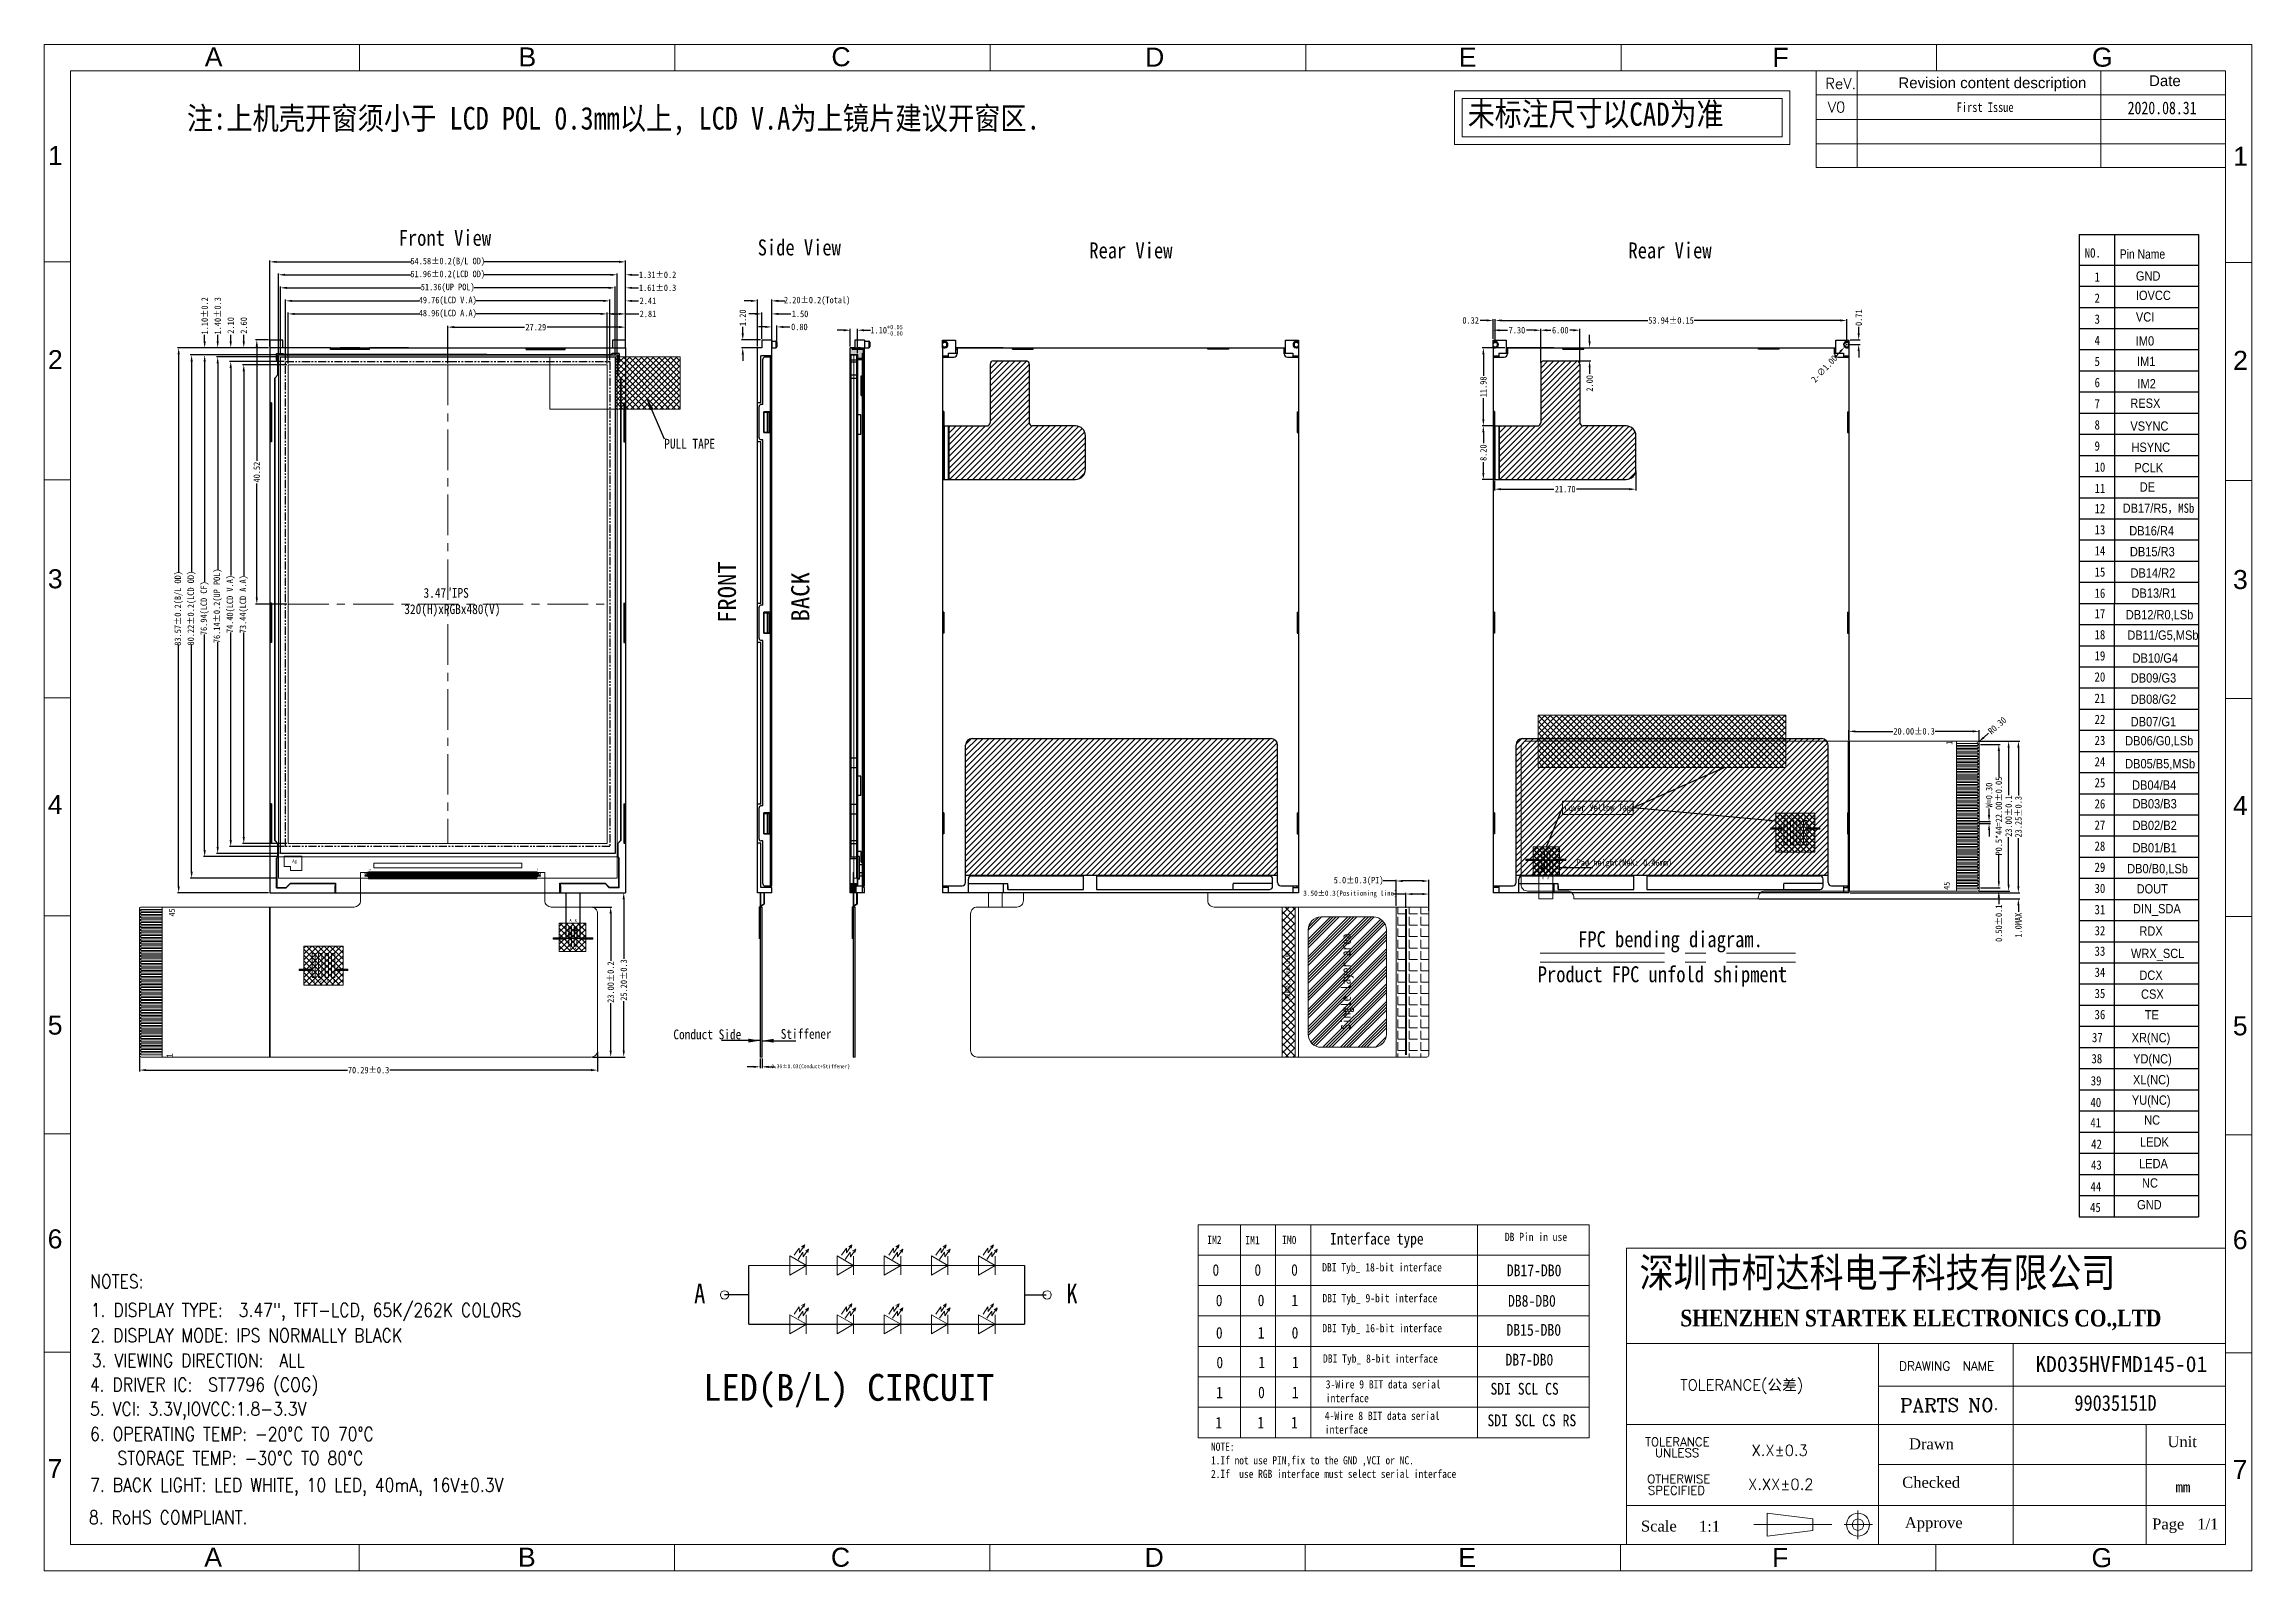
# Model space of a CAD drawing. Header units: millimetres. Extents: x -3761 to -3422, y -2431 to -2197.
import ezdxf
from ezdxf.enums import TextEntityAlignment as Align

# ---------------------------------------------------------------- set-up
doc = ezdxf.new("R2010")
doc.units = ezdxf.units.MM
for name, pattern in [('CENTER', [2, 1.25, -0.25, 0.25, -0.25]), ('CENTER2', [28.575, 19.05, -3.175, 3.175, -3.175]), ('PHANTOM', [2.5, 1.25, -0.25, 0.25, -0.25, 0.25, -0.25])]:
    doc.linetypes.add(name, pattern=pattern)
for name, color, linetype in [('', 7, 'Continuous'), ('BEF', 4, 'Continuous'), ('BL', 2, 'Continuous'), ('BM', 2, 'Continuous'), ('BZ', 6, 'ByBlock'), ('d', 3, 'Continuous'), ('lens', 230, 'Continuous'), ('POL', 2, 'Continuous'), ('TK', 4, 'Continuous'), ('圖框', 7, 'Continuous'), ('版框', 7, 'Continuous')]:
    doc.layers.add(name, color=color, linetype=linetype)
for name, color, linetype, lineweight in [('1', 7, 'Continuous', 13), ('DIM', 3, 'Continuous', 20), ('FPC', 2, 'Continuous', 20), ('LCD', 5, 'Continuous', 20), ('LED', 4, 'Continuous', 5)]:
    doc.layers.add(name, color=color, linetype=linetype, lineweight=lineweight)
doc.styles.add('djn', font='timesbd.ttf', dxfattribs={"height": 5})
doc.styles.add('m1', font='', dxfattribs={"width": 0.7, "height": 1.5})
doc.styles.add('ROMANS', font='romans.shx', dxfattribs={"width": 0.85})
doc.styles.add('s2', font='')
doc.styles.get("Standard").update_dxf_attribs({"font": 'txt', "bigfont": 'gbcbig.shx'})
doc.styles.add('TITLE', font='complex.shx')
doc.styles.add('宋体', font='', dxfattribs={"width": 0.85})
doc.styles.add('样式 2', font='', dxfattribs={"width": 0.8})
doc.styles.get('m1').set_extended_font_data('KaiTi_GB2312')
doc.styles.get('s2').set_extended_font_data('仿宋_GB2312')
doc.styles.get('宋体').set_extended_font_data('SimSun')
doc.styles.get('样式 2').set_extended_font_data('SimSun')
doc.dimstyles.new('2', dxfattribs={"dimtxt": 1, "dimasz": 1.8, "dimexe": 0.6, "dimexo": 0.625, "dimtad": 1, "dimzin": 1, "dimdsep": 46, "dimtxsty": '宋体', "dimcen": 2.5, "dimclrd": 3, "dimclre": 3, "dimclrt": 3, "dimadec": 0, "dimazin": 0, "dimtfac": 1, "dimtmove": 0, "dimatfit": 3, "dimfxl": 0, "dimarcsym": 0})
doc.dimstyles.new('副本 Standard', dxfattribs={"dimtxt": 1, "dimasz": 1, "dimexe": 0.2, "dimexo": 0.2, "dimgap": 0.3, "dimtad": 0, "dimzin": 0, "dimdsep": 46, "dimtxsty": '宋体', "dimcen": 0.09, "dimclrd": 3, "dimclre": 3, "dimclrt": 3, "dimadec": 0, "dimazin": 0, "dimtfac": 1, "dimtofl": 0, "dimtmove": 0, "dimatfit": 3, "dimfxl": 0, "dimtolj": 1, "dimtzin": 0, "dimarcsym": 0})
pattern_1 = [(45, (-1316.07183, -113.03232), (-0.134703842, 0.134703842), []), (45, (-1315.93713, -113.03232), (-0.134703842, 0.134703842), [0.09525, -0.047625])]
pattern_2 = [(45, (425.9951, 5242.23083), (-0.449012806, 0.449012806), [])]

msp = doc.modelspace()

# ---------------------------------------------------------------- texts
at = {"layer": '', "color": 4, "lineweight": 0, "insert": (-3570.558, -2342.952), "char_height": 0.71479, "attachment_point": 1, "rotation": 90, "style": '宋体'}
msp.add_mtext_dynamic_manual_height_columns('双面胶，T=0.05MM', width=42.77818, gutter_width=17.451, heights=[0], dxfattribs=at)
at = {"lineweight": 0, "width": 0.85}
for s, height, style, p in [('NOTES:', 2.0673, 'ROMANS', (-3753.932, -2387.281)), ('1. DISPLAY TYPE:  3.47", TFT-LCD, 65K/262K COLORS', 2.06725, 'ROMANS', (-3753.822, -2391.687)), ('SHENZHEN STARTEK ELECTRONICS CO.,LTD', 2.56326, 'djn', (-3509.973, -2393.166)), ('2. DISPLAY MODE: IPS NORMALLY BLACK', 2.06725, 'ROMANS', (-3753.868, -2395.572)), ('3. VIEWING DIRECTION:  ALL', 2.06725, 'ROMANS', (-3753.678, -2399.41)), ('4. DRIVER IC:  ST7796 (COG)', 2.06725, 'ROMANS', (-3753.969, -2403.128)), ('5. VCI: 3.3V,IOVCC:1.8-3.3V ', 2.06725, 'ROMANS', (-3753.952, -2406.844)), ('6. OPERATING TEMP: -20%%DC TO 70%%DC', 2.06725, 'ROMANS', (-3753.952, -2410.692)), ('STORAGE TEMP: -30%%DC TO 80%%DC', 2.06725, 'ROMANS', (-3749.747, -2414.383)), ('7. BACK LIGHT: LED WHITE, 10 LED, 40mA, 16V%%P0.3V', 2.06725, 'ROMANS', (-3753.938, -2418.509)), ('8. RoHS COMPLIANT.', 2.06725, 'ROMANS', (-3754.114, -2423.468))]:
    msp.add_text(s, height=height, dxfattribs=dict(at, style=style)).set_placement(p)
at = {"lineweight": 0, "style": 'm1'}
msp.add_text('LED(B/L) CIRCUIT', height=4.10326, dxfattribs=at).set_placement((-3659.867, -2404.568))
at = {"lineweight": 0, "char_height": 1.65074, "attachment_point": 4}
for s, insert in [('{\\fArial|b0|i0|c0|p34;Date}', (-3438.071, -2202.129)), ('{\\fArial|b0|i0|c0|p34;Revision content description}', (-3476.528, -2202.679))]:
    msp.add_mtext(s, dxfattribs=dict(at, insert=insert))
at = {"lineweight": 0, "attachment_point": 5, "style": 'TITLE'}
for s, insert, char_height in [('ReV.', (-3485.375, -2202.548), 1.6507), ('TOLERANCE({\\fSimSun|b0|i0|c134|p54;公差})', (-3500.552, -2402.42), 1.65074), ('DRAWING  NAME', (-3469.125, -2399.241), 1.36081), ('PARTS NO.', (-3468.739, -2405.232), 2.0452), ('TOLERANCE', (-3510.435, -2410.874), 1.3206), ('X.X%%P0.3', (-3494.734, -2412.169), 1.6507), ('UNLESS', (-3510.469, -2412.54), 1.3206), ('OTHERWISE', (-3510.225, -2416.565), 1.3206), ('SPECIFIED', (-3510.57, -2418.307), 1.3206), ('X.XX%%P0.2', (-3494.569, -2417.376), 1.6507)]:
    msp.add_mtext(s, dxfattribs=dict(at, insert=insert, char_height=char_height))
at = {"color": 1, "lineweight": 0, "ltscale": 2, "attachment_point": 1, "style": '样式 2'}
for s, insert, char_height, width in [('First Issue', (-3467.57, -2205.454), 1.45653, 10.73529), ('2020.08.31', (-3441.35, -2205.313), 1.942, 10.98334)]:
    msp.add_mtext(s, dxfattribs=dict(at, insert=insert, char_height=char_height, width=width))
at = {"lineweight": 0, "char_height": 3, "width": 2.51055, "style": '宋体'}
for s, insert, attachment_point in [('{\\fSimSun|b0|i0|c134|p2;A}', (-3661.276, -2386.631), 1), ('{\\fSimSun|b0|i0|c134|p2;K}', (-3602.444, -2386.631), 3)]:
    msp.add_mtext(s, dxfattribs=dict(at, insert=insert, attachment_point=attachment_point))
at = {"color": 7, "lineweight": 0, "ltscale": 2, "char_height": 2.42205, "width": 25.48179, "attachment_point": 1, "style": '样式 2'}
for s, insert in [('{\\W1;\\C256;KD035HVFMD145-01}', (-3455.508, -2397.725)), ('{\\W0.85;\\C256;99035151D}', (-3449.521, -2403.686))]:
    msp.add_mtext(s, dxfattribs=dict(at, insert=insert))
at = {"lineweight": 0, "char_height": 1.67974, "width": 21.51156, "attachment_point": 1}
for s, insert in [('{\\fTimes New Roman|b0|i0|c134|p18;Drawn}', (-3474.897, -2410.335)), ('{\\fTimes New Roman|b0|i0|c134|p18;Unit}', (-3435.24, -2409.998)), ('{\\fTimes New Roman|b0|i0|c134|p18;Checked}', (-3475.938, -2416.227)), ('{\\fSimSun|b0|i0|c134|p2;mm}', (-3434.017, -2416.954)), ('{\\fTimes New Roman|b0|i0|c134|p18;Scale}', (-3516.016, -2422.942)), ('{\\fTimes New Roman|b0|i0|c134|p18;1:1}', (-3507.123, -2422.98)), ('{\\fTimes New Roman|b0|i0|c134|p18;Approve}', (-3475.537, -2422.42)), ('{\\fTimes New Roman|b0|i0|c134|p18;Page}', (-3437.589, -2422.62)), ('{\\fTimes New Roman|b0|i0|c134|p18;1/1}', (-3430.668, -2422.62))]:
    msp.add_mtext(s, dxfattribs=dict(at, insert=insert))
at = {"color": 1, "lineweight": 0, "style": 'TITLE'}
msp.add_attdef('V0', text='', height=1.651, dxfattribs=at).set_placement((-3486.002, -2206.168), align=Align.MIDDLE_CENTER)
at = {"layer": '1', "color": 0, "lineweight": 0, "insert": (-3739.086, -2206.132), "char_height": 3.47597, "width": 266.47587, "attachment_point": 1, "style": '宋体'}
msp.add_mtext('{\\C1;注:上机壳开窗须小于 LCD POL 0.3mm以上, LCD V.A为上镜片建议开窗区.\\P }', dxfattribs=at)
at = {"layer": 'd', "lineweight": 0, "attachment_point": 1, "style": '宋体'}
for s, insert, char_height, width in [('Pad height(MAX: 0.46mm)', (-3525.872, -2321.526), 1, 29.76643), ('FPC bending diagram.', (-3525.651, -2332.555), 2.45, 35.28613), ('{\\W1.26752; }Product FPC unfold shipment', (-3533.958, -2337.928), 2.45, 44.11138)]:
    msp.add_mtext(s, dxfattribs=dict(at, insert=insert, char_height=char_height, width=width))
at = {"layer": 'DIM', "lineweight": 0, "ltscale": 0.3, "style": '宋体'}
for s, p in [('FRONT ', (-3654.84, -2285.28)), ('BACK ', (-3643.598, -2285.045))]:
    msp.add_text(s, height=2.7782, rotation=90, dxfattribs=at).set_placement(p)
at = {"layer": 'DIM', "color": 30, "lineweight": 0, "char_height": 2.45, "attachment_point": 1, "style": '宋体'}
for s, insert, width in [('Front View', (-3706.594, -2224.988), 19.67428), ('Side View', (-3651.514, -2226.463), 19.06693), ('Rear View', (-3600.644, -2226.914), 19.54042), ('Rear View', (-3517.933, -2226.914), 19.54042)]:
    msp.add_mtext(s, dxfattribs=dict(at, insert=insert, width=width))
at = {"layer": 'DIM', "color": 7, "lineweight": 0, "attachment_point": 1, "style": '宋体'}
for s, width, insert, char_height in [('{\\C3;PULL TAPE}', 8.64931, (-3665.858, -2257.034), 1.5), ('{\\C3;Cover Yellow Tape}', 12.83733, (-3527.73, -2313.113), 1), ('{\\C3;Conduct Side}', 12.12301, (-3664.451, -2347.626), 1.5), ('{\\C3;Stiffener}', 28.32386, (-3647.981, -2347.554), 1.5)]:
    msp.add_mtext_dynamic_manual_height_columns(s, width=width, gutter_width=19.25, heights=[0], dxfattribs=dict(at, insert=insert, char_height=char_height))
at = {"layer": 'DIM', "lineweight": 0, "char_height": 0.936, "rotation": 90, "style": '宋体'}
for s, insert, attachment_point in [('1', (-3469.193, -2303.959), 1), ('45', (-3469.577, -2326.216), 1), ('45', (-3740.896, -2329.041), 9), ('1', (-3741.28, -2351.298), 9)]:
    msp.add_mtext(s, dxfattribs=dict(at, insert=insert, attachment_point=attachment_point))
at = {"layer": 'DIM', "color": 1, "lineweight": 0, "char_height": 0.45, "style": '宋体'}
for s, insert, width, attachment_point in [('4', (-3493.763, -2315.351), 0.29301, 9), ('3', (-3492.763, -2315.351), 0.29301, 9), ('2', (-3491.763, -2315.351), 0.29301, 9), ('1', (-3490.763, -2315.351), 0.29301, 9), ('K', (-3530.883, -2320.246), 7.5422, 9), ('A', (-3530.079, -2320.267), 7.5422, 9), ('K', (-3530.883, -2324.582), 7.5422, 9), ('A', (-3530.079, -2324.602), 7.5422, 9), ('A', (-3680.394, -2334.991), 7.5422, 1), ('K', (-3679.59, -2335.011), 7.5422, 1), ('1', (-3719.71, -2339.907), 0.29301, 1), ('2', (-3718.71, -2339.907), 0.29301, 1), ('3', (-3717.71, -2339.907), 0.29301, 1), ('4', (-3716.71, -2339.907), 0.29301, 1)]:
    msp.add_mtext(s, dxfattribs=dict(at, insert=insert, width=width, attachment_point=attachment_point))
at = {"layer": 'DIM', "color": 0, "lineweight": 0, "insert": (-3562.032, -2347.666), "char_height": 1.5, "width": 20.69037, "attachment_point": 1, "rotation": 90, "style": '宋体'}
msp.add_mtext('{\\C3;Single layer area}', dxfattribs=at)
at = {"layer": 'DIM', "color": 0, "lineweight": 0, "insert": (-3516.223, -2382.651), "char_height": 4.49763, "width": 94.08355, "attachment_point": 1, "style": '宋体'}
msp.add_mtext('深圳市柯达科电子科技有限公司', dxfattribs=at)
at = {"layer": 'LED', "color": 1, "lineweight": 0, "insert": (-3542.577, -2205.459), "char_height": 3.56234, "width": 68.14912, "attachment_point": 1, "style": '宋体'}
msp.add_mtext('未标注尺寸以CAD为准', dxfattribs=at)
at = {"layer": '版框', "lineweight": 0, "char_height": 2.91724, "width": 37.27033, "rotation": 359.98072, "style": 's2'}
for s, insert, attachment_point in [('{\\fArial|b0|i0|c0|p32;A}', (-3736.341, -2199.908), 7), ('{\\fArial|b0|i0|c0|p32;B}', (-3688.216, -2199.924), 7), ('{\\fArial|b0|i0|c0|p32;C}', (-3640.208, -2199.941), 7), ('{\\fArial|b0|i0|c0|p32;D}', (-3592.084, -2199.957), 7), ('{\\fArial|b0|i0|c0|p32;E}', (-3543.96, -2199.973), 7), ('{\\fArial|b0|i0|c0|p32;F}', (-3495.836, -2199.989), 7), ('{\\fArial|b0|i0|c0|p32;G}', (-3446.823, -2200.006), 7), ('{\\fArial|b0|i0|c0|p32;1}', (-3758.126, -2212.137), 3), ('{\\fArial|b0|i0|c0|p32;1}', (-3425.167, -2212.249), 1), ('{\\fArial|b0|i0|c0|p32;2}', (-3758.136, -2243.434), 3), ('{\\fArial|b0|i0|c0|p32;2}', (-3425.177, -2243.546), 1), ('{\\fArial|b0|i0|c0|p32;3}', (-3758.148, -2277.047), 3), ('{\\fArial|b0|i0|c0|p32;3}', (-3425.189, -2277.159), 1), ('{\\fArial|b0|i0|c0|p32;4}', (-3758.159, -2311.68), 3), ('{\\fArial|b0|i0|c0|p32;4}', (-3425.2, -2311.792), 1), ('{\\fArial|b0|i0|c0|p32;5}', (-3758.171, -2345.491), 3), ('{\\fArial|b0|i0|c0|p32;5}', (-3425.212, -2345.603), 1), ('{\\fArial|b0|i0|c0|p32;6}', (-3758.182, -2378.279), 3), ('{\\fArial|b0|i0|c0|p32;6}', (-3425.223, -2378.391), 1), ('{\\fArial|b0|i0|c0|p32;7}', (-3758.194, -2413.517), 3), ('{\\fArial|b0|i0|c0|p32;7}', (-3425.235, -2413.63), 1), ('{\\fArial|b0|i0|c0|p32;A}', (-3736.417, -2427.073), 1), ('{\\fArial|b0|i0|c0|p32;B}', (-3688.293, -2427.089), 1), ('{\\fArial|b0|i0|c0|p32;C}', (-3640.285, -2427.105), 1), ('{\\fArial|b0|i0|c0|p32;D}', (-3592.16, -2427.122), 1), ('{\\fArial|b0|i0|c0|p32;E}', (-3544.037, -2427.138), 1), ('{\\fArial|b0|i0|c0|p32;F}', (-3495.912, -2427.154), 1), ('{\\fArial|b0|i0|c0|p32;G}', (-3446.899, -2427.17), 1)]:
    msp.add_mtext(s, dxfattribs=dict(at, insert=insert, attachment_point=attachment_point))

# ---------------------------------------------------------------- blocks, each defined once
blk = doc.blocks.new('*D11')
at = {"color": 3, "lineweight": -2}
for p, q in [((-3726.36, -2242.88), (-3726.36, -2229.7)), ((-3725.36, -2229.9), (-3704.64, -2229.9)), ((-3672.78, -2229.9), (-3693.5, -2229.9)), ((-3671.78, -2242.88), (-3671.78, -2229.7))]:
    blk.add_line(p, q, dxfattribs=at)
at = {"color": 3}
for points in [[(-3725.36, -2229.73), (-3725.36, -2230.06), (-3726.36, -2229.9)], [(-3672.78, -2229.73), (-3672.78, -2230.06), (-3671.78, -2229.9)]]:
    blk.add_solid(points, dxfattribs=at)
at = {"layer": 'Defpoints', "color": 0}
for p in [(-3671.78, -2229.9), (-3726.36, -2243.08), (-3671.78, -2243.08)]:
    blk.add_point(p, dxfattribs=at)
at = {"color": 3, "lineweight": 0, "insert": (-3699.07, -2229.9), "char_height": 1, "attachment_point": 5, "style": '宋体'}
blk.add_mtext('\\A1;54.58%%P0.2(B/L OD)', dxfattribs=at)
blk = doc.blocks.new('*D12')
at = {"color": 3, "lineweight": -2}
for p, q in [((-3725.05, -2243.98), (-3725.05, -2231.68)), ((-3724.05, -2231.88), (-3704.64, -2231.88)), ((-3674.09, -2231.88), (-3693.5, -2231.88)), ((-3673.09, -2243.98), (-3673.09, -2231.68))]:
    blk.add_line(p, q, dxfattribs=at)
at = {"color": 3}
for points in [[(-3724.05, -2231.72), (-3724.05, -2232.05), (-3725.05, -2231.88)], [(-3674.09, -2231.72), (-3674.09, -2232.05), (-3673.09, -2231.88)]]:
    blk.add_solid(points, dxfattribs=at)
at = {"layer": 'Defpoints', "color": 0}
for p in [(-3673.09, -2231.88), (-3725.05, -2244.18), (-3673.09, -2244.18)]:
    blk.add_point(p, dxfattribs=at)
at = {"color": 3, "lineweight": 0, "insert": (-3699.07, -2231.88), "char_height": 1, "attachment_point": 5, "style": '宋体'}
blk.add_mtext('\\A1;51.96%%P0.2(LCD OD)', dxfattribs=at)
blk = doc.blocks.new('*D13')
at = {"color": 3, "lineweight": -2}
for p, q in [((-3724.75, -2244.28), (-3724.75, -2233.68)), ((-3723.75, -2233.88), (-3703.13, -2233.88)), ((-3674.39, -2233.88), (-3695.01, -2233.88)), ((-3673.39, -2244.28), (-3673.39, -2233.68))]:
    blk.add_line(p, q, dxfattribs=at)
at = {"color": 3}
for points in [[(-3723.75, -2233.72), (-3723.75, -2234.05), (-3724.75, -2233.88)], [(-3674.39, -2233.72), (-3674.39, -2234.05), (-3673.39, -2233.88)]]:
    blk.add_solid(points, dxfattribs=at)
at = {"layer": 'Defpoints', "color": 0}
for p in [(-3724.75, -2233.88), (-3724.75, -2244.48), (-3673.39, -2244.48)]:
    blk.add_point(p, dxfattribs=at)
at = {"color": 3, "lineweight": 0, "insert": (-3699.07, -2233.88), "char_height": 1, "attachment_point": 5, "style": '宋体'}
blk.add_mtext('\\A1;51.36(UP POL)', dxfattribs=at)
blk = doc.blocks.new('*D14')
at = {"color": 3, "lineweight": -2}
for p, q in [((-3723.55, -2245.48), (-3723.55, -2237.68)), ((-3722.55, -2237.88), (-3703.45, -2237.88)), ((-3675.59, -2237.88), (-3694.69, -2237.88)), ((-3674.59, -2245.48), (-3674.59, -2237.68))]:
    blk.add_line(p, q, dxfattribs=at)
at = {"color": 3}
for points in [[(-3722.55, -2237.72), (-3722.55, -2238.05), (-3723.55, -2237.88)], [(-3675.59, -2237.72), (-3675.59, -2238.05), (-3674.59, -2237.88)]]:
    blk.add_solid(points, dxfattribs=at)
at = {"layer": 'Defpoints', "color": 0}
for p in [(-3674.59, -2237.88), (-3723.55, -2245.68), (-3674.59, -2245.68)]:
    blk.add_point(p, dxfattribs=at)
at = {"color": 3, "lineweight": 0, "insert": (-3699.07, -2237.88), "char_height": 1, "attachment_point": 5, "style": '宋体'}
blk.add_mtext('\\A1;48.96(LCD A.A)', dxfattribs=at)
blk = doc.blocks.new('*D15')
at = {"color": 3, "lineweight": -2}
for p, q in [((-3726.56, -2243.08), (-3740.55, -2243.08)), ((-3740.35, -2244.08), (-3740.35, -2277.47)), ((-3740.35, -2325.65), (-3740.35, -2288.63)), ((-3726.56, -2326.65), (-3740.55, -2326.65))]:
    blk.add_line(p, q, dxfattribs=at)
at = {"color": 3}
for points in [[(-3740.51, -2244.08), (-3740.18, -2244.08), (-3740.35, -2243.08)], [(-3740.51, -2325.65), (-3740.18, -2325.65), (-3740.35, -2326.65)]]:
    blk.add_solid(points, dxfattribs=at)
at = {"layer": 'Defpoints', "color": 0}
for p in [(-3726.36, -2243.08), (-3740.35, -2326.65), (-3726.36, -2326.65)]:
    blk.add_point(p, dxfattribs=at)
at = {"color": 3, "lineweight": 0, "insert": (-3740.35, -2283.05), "char_height": 1, "attachment_point": 5, "rotation": 90, "style": '宋体'}
blk.add_mtext('\\A1;83.57%%P0.2(B/L OD)', dxfattribs=at)
blk = doc.blocks.new('*D16')
at = {"color": 3, "lineweight": -2}
for p, q in [((-3725.25, -2244.18), (-3738.56, -2244.18)), ((-3738.36, -2245.18), (-3738.36, -2277.43)), ((-3738.36, -2323.4), (-3738.36, -2288.6)), ((-3725.25, -2324.4), (-3738.56, -2324.4))]:
    blk.add_line(p, q, dxfattribs=at)
at = {"color": 3}
for points in [[(-3738.53, -2245.18), (-3738.19, -2245.18), (-3738.36, -2244.18)], [(-3738.53, -2323.4), (-3738.19, -2323.4), (-3738.36, -2324.4)]]:
    blk.add_solid(points, dxfattribs=at)
at = {"layer": 'Defpoints', "color": 0}
for p in [(-3725.05, -2244.18), (-3738.36, -2324.4), (-3725.05, -2324.4)]:
    blk.add_point(p, dxfattribs=at)
at = {"color": 3, "lineweight": 0, "insert": (-3738.36, -2283.01), "char_height": 1, "attachment_point": 5, "rotation": 90, "style": '宋体'}
blk.add_mtext('\\A1;80.22%%P0.2(LCD OD)', dxfattribs=at)
blk = doc.blocks.new('*D17')
at = {"color": 3, "lineweight": -2}
for p, q in [((-3725.25, -2244.18), (-3736.56, -2244.18)), ((-3736.36, -2245.18), (-3736.36, -2278.96)), ((-3736.36, -2320.12), (-3736.36, -2287.07)), ((-3725.25, -2321.12), (-3736.56, -2321.12))]:
    blk.add_line(p, q, dxfattribs=at)
at = {"color": 3}
for points in [[(-3736.53, -2245.18), (-3736.19, -2245.18), (-3736.36, -2244.18)], [(-3736.53, -2320.12), (-3736.19, -2320.12), (-3736.36, -2321.12)]]:
    blk.add_solid(points, dxfattribs=at)
at = {"layer": 'Defpoints', "color": 0}
for p in [(-3725.05, -2244.18), (-3736.36, -2321.12), (-3725.05, -2321.12)]:
    blk.add_point(p, dxfattribs=at)
at = {"color": 3, "lineweight": 0, "insert": (-3736.36, -2283.01), "char_height": 1, "attachment_point": 5, "rotation": 90, "style": '宋体'}
blk.add_mtext('\\A1;76.94(LCD CF)', dxfattribs=at)
blk = doc.blocks.new('*D18')
at = {"color": 3, "lineweight": -2}
for p, q in [((-3724.95, -2244.48), (-3734.56, -2244.48)), ((-3734.36, -2245.48), (-3734.36, -2277.08)), ((-3734.36, -2319.62), (-3734.36, -2288.22)), ((-3724.95, -2320.62), (-3734.56, -2320.62))]:
    blk.add_line(p, q, dxfattribs=at)
at = {"color": 3}
for points in [[(-3734.53, -2245.48), (-3734.19, -2245.48), (-3734.36, -2244.48)], [(-3734.53, -2319.62), (-3734.19, -2319.62), (-3734.36, -2320.62)]]:
    blk.add_solid(points, dxfattribs=at)
at = {"layer": 'Defpoints', "color": 0}
for p in [(-3734.36, -2244.48), (-3724.75, -2244.48), (-3724.75, -2320.62)]:
    blk.add_point(p, dxfattribs=at)
at = {"color": 3, "lineweight": 0, "insert": (-3734.36, -2282.65), "char_height": 1, "attachment_point": 5, "rotation": 90, "style": '宋体'}
blk.add_mtext('\\A1;76.14%%P0.2(UP POL)', dxfattribs=at)
blk = doc.blocks.new('*D19')
at = {"color": 3, "lineweight": -2}
for p, q in [((-3723.75, -2245.68), (-3730.56, -2245.68)), ((-3730.36, -2246.68), (-3730.36, -2278.04)), ((-3730.36, -2318.12), (-3730.36, -2286.76)), ((-3723.75, -2319.12), (-3730.56, -2319.12))]:
    blk.add_line(p, q, dxfattribs=at)
at = {"color": 3}
for points in [[(-3730.53, -2246.68), (-3730.19, -2246.68), (-3730.36, -2245.68)], [(-3730.53, -2318.12), (-3730.19, -2318.12), (-3730.36, -2319.12)]]:
    blk.add_solid(points, dxfattribs=at)
at = {"layer": 'Defpoints', "color": 0}
for p in [(-3723.55, -2245.68), (-3730.36, -2319.12), (-3723.55, -2319.12)]:
    blk.add_point(p, dxfattribs=at)
at = {"color": 3, "lineweight": 0, "insert": (-3730.36, -2282.4), "char_height": 1, "attachment_point": 5, "rotation": 90, "style": '宋体'}
blk.add_mtext('\\A1;73.44(LCD A.A)', dxfattribs=at)
blk = doc.blocks.new('*D20')
at = {"color": 3, "lineweight": -2}
for p, q in [((-3730.36, -2242.08), (-3730.36, -2241.08)), ((-3726.56, -2243.08), (-3730.56, -2243.08)), ((-3723.75, -2245.68), (-3730.56, -2245.68)), ((-3730.36, -2246.68), (-3730.36, -2247.68))]:
    blk.add_line(p, q, dxfattribs=at)
at = {"color": 3}
for points in [[(-3730.53, -2242.08), (-3730.19, -2242.08), (-3730.36, -2243.08)], [(-3730.53, -2246.68), (-3730.19, -2246.68), (-3730.36, -2245.68)]]:
    blk.add_solid(points, dxfattribs=at)
at = {"layer": 'Defpoints', "color": 0}
for p in [(-3730.36, -2243.08), (-3726.36, -2243.08), (-3723.55, -2245.68)]:
    blk.add_point(p, dxfattribs=at)
at = {"color": 3, "lineweight": 0, "insert": (-3730.36, -2239.64), "char_height": 1, "attachment_point": 5, "rotation": 90, "style": '宋体'}
blk.add_mtext('\\A1;2.60', dxfattribs=at)
blk = doc.blocks.new('*D21')
at = {"color": 3, "lineweight": -2}
for p, q in [((-3734.36, -2242.08), (-3734.36, -2241.08)), ((-3726.56, -2243.08), (-3734.56, -2243.08)), ((-3724.95, -2244.48), (-3734.56, -2244.48)), ((-3734.36, -2245.48), (-3734.36, -2246.48))]:
    blk.add_line(p, q, dxfattribs=at)
at = {"color": 3}
for points in [[(-3734.53, -2242.08), (-3734.19, -2242.08), (-3734.36, -2243.08)], [(-3734.53, -2245.48), (-3734.19, -2245.48), (-3734.36, -2244.48)]]:
    blk.add_solid(points, dxfattribs=at)
at = {"layer": 'Defpoints', "color": 0}
for p in [(-3734.36, -2243.08), (-3726.36, -2243.08), (-3724.75, -2244.48)]:
    blk.add_point(p, dxfattribs=at)
at = {"color": 3, "lineweight": 0, "insert": (-3734.36, -2238.17), "char_height": 1, "attachment_point": 5, "rotation": 90, "style": '宋体'}
blk.add_mtext('\\A1;1.40%%P0.3', dxfattribs=at)
blk = doc.blocks.new('*D22')
at = {"color": 3, "lineweight": -2}
for p, q in [((-3736.36, -2242.08), (-3736.36, -2241.08)), ((-3726.56, -2243.08), (-3736.56, -2243.08)), ((-3725.25, -2244.18), (-3736.56, -2244.18)), ((-3736.36, -2245.18), (-3736.36, -2246.18))]:
    blk.add_line(p, q, dxfattribs=at)
at = {"color": 3}
for points in [[(-3736.53, -2242.08), (-3736.19, -2242.08), (-3736.36, -2243.08)], [(-3736.53, -2245.18), (-3736.19, -2245.18), (-3736.36, -2244.18)]]:
    blk.add_solid(points, dxfattribs=at)
at = {"layer": 'Defpoints', "color": 0}
for p in [(-3736.36, -2243.08), (-3726.36, -2243.08), (-3725.05, -2244.18)]:
    blk.add_point(p, dxfattribs=at)
at = {"color": 3, "lineweight": 0, "insert": (-3736.36, -2238.17), "char_height": 1, "attachment_point": 5, "rotation": 90, "style": '宋体'}
blk.add_mtext('\\A1;1.10%%P0.2', dxfattribs=at)
blk = doc.blocks.new('*D23')
at = {"color": 3, "lineweight": -2}
for p, q in [((-3674.59, -2245.48), (-3674.59, -2237.68)), ((-3673.59, -2237.88), (-3672.78, -2237.88)), ((-3671.78, -2242.88), (-3671.78, -2237.68)), ((-3671.78, -2237.88), (-3669.77, -2237.88))]:
    blk.add_line(p, q, dxfattribs=at)
at = {"color": 3}
for points in [[(-3673.59, -2237.72), (-3673.59, -2238.05), (-3674.59, -2237.88)], [(-3672.78, -2237.72), (-3672.78, -2238.05), (-3671.78, -2237.88)]]:
    blk.add_solid(points, dxfattribs=at)
at = {"layer": 'Defpoints', "color": 0}
for p in [(-3671.78, -2237.88), (-3671.78, -2243.08), (-3674.59, -2245.68)]:
    blk.add_point(p, dxfattribs=at)
at = {"color": 3, "lineweight": 0, "insert": (-3668.35, -2237.88), "char_height": 1, "attachment_point": 5, "style": '宋体'}
blk.add_mtext('\\A1;2.81', dxfattribs=at)
blk = doc.blocks.new('*D24')
at = {"color": 3, "lineweight": -2}
for p, q in [((-3674.39, -2233.88), (-3675.39, -2233.88)), ((-3673.39, -2244.28), (-3673.39, -2233.68)), ((-3671.78, -2242.88), (-3671.78, -2233.68)), ((-3670.78, -2233.88), (-3669.78, -2233.88))]:
    blk.add_line(p, q, dxfattribs=at)
at = {"color": 3}
for points in [[(-3674.39, -2233.72), (-3674.39, -2234.05), (-3673.39, -2233.88)], [(-3670.78, -2233.72), (-3670.78, -2234.05), (-3671.78, -2233.88)]]:
    blk.add_solid(points, dxfattribs=at)
at = {"layer": 'Defpoints', "color": 0}
for p in [(-3671.78, -2233.88), (-3673.39, -2244.48), (-3671.78, -2243.08)]:
    blk.add_point(p, dxfattribs=at)
at = {"color": 3, "lineweight": 0, "insert": (-3666.87, -2233.88), "char_height": 1, "attachment_point": 5, "style": '宋体'}
blk.add_mtext('\\A1;1.61%%P0.3', dxfattribs=at)
blk = doc.blocks.new('*D25')
at = {"color": 3, "lineweight": -2}
for p, q in [((-3674.09, -2231.88), (-3675.09, -2231.88)), ((-3673.09, -2243.98), (-3673.09, -2231.68)), ((-3671.78, -2242.88), (-3671.78, -2231.68)), ((-3670.78, -2231.88), (-3669.78, -2231.88))]:
    blk.add_line(p, q, dxfattribs=at)
at = {"color": 3}
for points in [[(-3674.09, -2231.72), (-3674.09, -2232.05), (-3673.09, -2231.88)], [(-3670.78, -2231.72), (-3670.78, -2232.05), (-3671.78, -2231.88)]]:
    blk.add_solid(points, dxfattribs=at)
at = {"layer": 'Defpoints', "color": 0}
for p in [(-3671.78, -2231.88), (-3673.09, -2244.18), (-3671.78, -2243.08)]:
    blk.add_point(p, dxfattribs=at)
at = {"color": 3, "lineweight": 0, "insert": (-3666.87, -2231.88), "char_height": 1, "attachment_point": 5, "style": '宋体'}
blk.add_mtext('\\A1;1.31%%P0.2', dxfattribs=at)
blk = doc.blocks.new('*D26')
at = {"color": 3, "lineweight": -2}
for p, q in [((-3651.07, -2241.88), (-3654.01, -2241.88)), ((-3653.81, -2240.88), (-3653.81, -2239.88)), ((-3651.07, -2243.08), (-3654.01, -2243.08)), ((-3653.81, -2244.08), (-3653.81, -2245.08))]:
    blk.add_line(p, q, dxfattribs=at)
at = {"color": 3}
for points in [[(-3653.98, -2240.88), (-3653.64, -2240.88), (-3653.81, -2241.88)], [(-3653.98, -2244.08), (-3653.64, -2244.08), (-3653.81, -2243.08)]]:
    blk.add_solid(points, dxfattribs=at)
at = {"layer": 'Defpoints', "color": 0}
for p in [(-3650.87, -2241.88), (-3653.81, -2243.08), (-3650.87, -2243.08)]:
    blk.add_point(p, dxfattribs=at)
at = {"color": 3, "lineweight": 0, "insert": (-3653.81, -2238.47), "char_height": 1, "attachment_point": 5, "rotation": 90, "style": '宋体'}
blk.add_mtext('\\A1;1.20', dxfattribs=at)
blk = doc.blocks.new('*D27')
at = {"color": 3, "lineweight": -2}
for p, q in [((-3652.57, -2235.88), (-3653.57, -2235.88)), ((-3651.57, -2242.88), (-3651.57, -2235.68)), ((-3649.37, -2243.58), (-3649.37, -2235.68)), ((-3648.37, -2235.88), (-3647.37, -2235.88))]:
    blk.add_line(p, q, dxfattribs=at)
at = {"color": 3}
for points in [[(-3652.57, -2235.72), (-3652.57, -2236.05), (-3651.57, -2235.88)], [(-3648.37, -2235.72), (-3648.37, -2236.05), (-3649.37, -2235.88)]]:
    blk.add_solid(points, dxfattribs=at)
at = {"layer": 'Defpoints', "color": 0}
for p in [(-3649.37, -2235.88), (-3651.57, -2243.08), (-3649.37, -2243.78)]:
    blk.add_point(p, dxfattribs=at)
at = {"color": 3, "lineweight": 0, "insert": (-3642.4, -2235.88), "char_height": 1, "attachment_point": 5, "style": '宋体'}
blk.add_mtext('\\A1;2.20%%P0.2(Total)', dxfattribs=at)
blk = doc.blocks.new('*D28')
at = {"color": 3, "lineweight": -2}
for p, q in [((-3651.87, -2237.88), (-3652.87, -2237.88)), ((-3650.87, -2241.68), (-3650.87, -2237.68)), ((-3649.37, -2241.68), (-3649.37, -2237.68)), ((-3648.37, -2237.88), (-3646.43, -2237.88))]:
    blk.add_line(p, q, dxfattribs=at)
at = {"color": 3}
for points in [[(-3651.87, -2237.72), (-3651.87, -2238.05), (-3650.87, -2237.88)], [(-3648.37, -2237.72), (-3648.37, -2238.05), (-3649.37, -2237.88)]]:
    blk.add_solid(points, dxfattribs=at)
at = {"layer": 'Defpoints', "color": 0}
for p in [(-3649.37, -2237.88), (-3650.87, -2241.88), (-3649.37, -2241.88)]:
    blk.add_point(p, dxfattribs=at)
at = {"color": 3, "lineweight": 0, "insert": (-3645.02, -2237.88), "char_height": 1, "attachment_point": 5, "style": '宋体'}
blk.add_mtext('\\A1;1.50', dxfattribs=at)
blk = doc.blocks.new('*D29')
at = {"color": 3, "lineweight": -2}
for p, q in [((-3650.37, -2239.88), (-3651.37, -2239.88)), ((-3649.37, -2242.28), (-3649.37, -2239.68)), ((-3648.57, -2242.28), (-3648.57, -2239.68)), ((-3647.57, -2239.88), (-3646.57, -2239.88))]:
    blk.add_line(p, q, dxfattribs=at)
at = {"color": 3}
for points in [[(-3650.37, -2239.72), (-3650.37, -2240.05), (-3649.37, -2239.88)], [(-3647.57, -2239.72), (-3647.57, -2240.05), (-3648.57, -2239.88)]]:
    blk.add_solid(points, dxfattribs=at)
at = {"layer": 'Defpoints', "color": 0}
for p in [(-3648.57, -2239.88), (-3649.37, -2242.48), (-3648.57, -2242.48)]:
    blk.add_point(p, dxfattribs=at)
at = {"color": 3, "lineweight": 0, "insert": (-3645.12, -2239.88), "char_height": 1, "attachment_point": 5, "style": '宋体'}
blk.add_mtext('\\A1;0.80', dxfattribs=at)
blk = doc.blocks.new('*D30')
at = {"color": 3, "lineweight": -2}
for p, q in [((-3553.57, -2324.85), (-3555.57, -2324.85)), ((-3553.57, -2328.65), (-3553.57, -2324.65)), ((-3549.57, -2324.85), (-3552.57, -2324.85)), ((-3548.57, -2328.95), (-3548.57, -2324.65))]:
    blk.add_line(p, q, dxfattribs=at)
at = {"color": 3}
for points in [[(-3552.57, -2324.69), (-3552.57, -2325.02), (-3553.57, -2324.85)], [(-3549.57, -2324.69), (-3549.57, -2325.02), (-3548.57, -2324.85)]]:
    blk.add_solid(points, dxfattribs=at)
at = {"layer": 'Defpoints', "color": 0}
for p in [(-3548.57, -2324.85), (-3553.57, -2328.85), (-3548.57, -2329.15)]:
    blk.add_point(p, dxfattribs=at)
at = {"color": 3, "lineweight": 0, "insert": (-3559.33, -2324.85), "char_height": 1, "attachment_point": 5, "style": '宋体'}
blk.add_mtext('\\A1;5.0%%P0.3(PI)', dxfattribs=at)
blk = doc.blocks.new('*D31')
at = {"color": 3, "lineweight": -2}
for p, q in [((-3672.43, -2326.65), (-3671.87, -2326.65)), ((-3672.07, -2327.65), (-3672.07, -2336.78)), ((-3672.07, -2350.85), (-3672.07, -2343.29)), ((-3676.87, -2351.85), (-3671.87, -2351.85))]:
    blk.add_line(p, q, dxfattribs=at)
at = {"color": 3}
for points in [[(-3672.24, -2327.65), (-3671.9, -2327.65), (-3672.07, -2326.65)], [(-3672.24, -2350.85), (-3671.9, -2350.85), (-3672.07, -2351.85)]]:
    blk.add_solid(points, dxfattribs=at)
at = {"layer": 'Defpoints', "color": 0}
for p in [(-3672.63, -2326.65), (-3677.07, -2351.85), (-3672.07, -2351.85)]:
    blk.add_point(p, dxfattribs=at)
at = {"color": 3, "lineweight": 0, "insert": (-3672.07, -2340.03), "char_height": 1, "attachment_point": 5, "rotation": 90, "style": '宋体'}
blk.add_mtext('\\A1;25.20%%P0.3', dxfattribs=at)
blk = doc.blocks.new('*D32')
at = {"color": 3, "lineweight": -2}
for p, q in [((-3746.36, -2351.75), (-3746.36, -2354.05)), ((-3745.36, -2353.85), (-3714.46, -2353.85)), ((-3677.07, -2353.85), (-3707.97, -2353.85)), ((-3676.07, -2351.05), (-3676.07, -2354.05))]:
    blk.add_line(p, q, dxfattribs=at)
at = {"color": 3}
for points in [[(-3745.36, -2353.69), (-3745.36, -2354.02), (-3746.36, -2353.85)], [(-3677.07, -2353.69), (-3677.07, -2354.02), (-3676.07, -2353.85)]]:
    blk.add_solid(points, dxfattribs=at)
at = {"layer": 'Defpoints', "color": 0}
for p in [(-3746.36, -2351.55), (-3676.07, -2350.85), (-3676.07, -2353.85)]:
    blk.add_point(p, dxfattribs=at)
at = {"color": 3, "lineweight": 0, "insert": (-3711.21, -2353.85), "char_height": 1, "attachment_point": 5, "style": '宋体'}
blk.add_mtext('\\A1;70.29%%P0.3', dxfattribs=at)
blk = doc.blocks.new('*D33')
at = {"color": 3, "lineweight": -2}
for p, q in [((-3676.87, -2328.85), (-3673.87, -2328.85)), ((-3674.07, -2329.85), (-3674.07, -2337.1)), ((-3674.07, -2350.85), (-3674.07, -2343.61)), ((-3676.87, -2351.85), (-3673.87, -2351.85))]:
    blk.add_line(p, q, dxfattribs=at)
at = {"color": 3}
for points in [[(-3674.24, -2329.85), (-3673.9, -2329.85), (-3674.07, -2328.85)], [(-3674.24, -2350.85), (-3673.9, -2350.85), (-3674.07, -2351.85)]]:
    blk.add_solid(points, dxfattribs=at)
at = {"layer": 'Defpoints', "color": 0}
for p in [(-3677.07, -2328.85), (-3677.07, -2351.85), (-3674.07, -2351.85)]:
    blk.add_point(p, dxfattribs=at)
at = {"color": 3, "lineweight": 0, "insert": (-3674.07, -2340.36), "char_height": 1, "attachment_point": 5, "rotation": 90, "style": '宋体'}
blk.add_mtext('\\A1;23.00%%P0.2', dxfattribs=at)
blk = doc.blocks.new('*D34')
at = {"color": 3, "lineweight": -2}
for p, q in [((-3552.07, -2328.95), (-3552.07, -2326.65)), ((-3548.57, -2329.42), (-3548.57, -2326.65)), ((-3552.07, -2326.85), (-3554.07, -2326.85)), ((-3549.57, -2326.85), (-3551.07, -2326.85))]:
    blk.add_line(p, q, dxfattribs=at)
at = {"color": 3}
for points in [[(-3551.07, -2326.69), (-3551.07, -2327.02), (-3552.07, -2326.85)], [(-3549.57, -2326.69), (-3549.57, -2327.02), (-3548.57, -2326.85)]]:
    blk.add_solid(points, dxfattribs=at)
at = {"layer": 'Defpoints', "color": 0}
for p in [(-3552.07, -2329.15), (-3548.57, -2326.85), (-3548.57, -2329.62)]:
    blk.add_point(p, dxfattribs=at)
at = {"color": 3, "lineweight": 0, "insert": (-3560.56, -2326.85), "char_height": 1, "attachment_point": 5, "style": '宋体'}
blk.add_mtext('\\A1;{\\H0.8x;3.50%%P0.3(\\A0;\\W0.8;Positioning line\\A1;\\W1;)}', dxfattribs=at)
blk = doc.blocks.new('A$C087E3DE4')
at = {"layer": 'LCD', "color": 1, "linetype": 'CENTER', "ltscale": 4.974336}
for p, q in [((25.98, 78.72), (25.98, 5.28)), ((1.5, 42), (50.46, 42))]:
    blk.add_line(p, q, dxfattribs=at)
at = {"layer": 'LCD', "color": 1}
blk.add_line((51.96, 3.28), (0, 3.28), dxfattribs=at)
for points in [[(0, 80.22), (51.96, 80.22), (51.96, 0), (0, 0)], [(1.5, 78.72), (50.46, 78.72), (50.46, 5.28), (1.5, 5.28)]]:
    blk.add_lwpolyline(points, close=True, dxfattribs=at)
blk.add_lwpolyline([(0.9, 1.78), (1.85, 1.78), (1.85, 1.16), (3.6, 1.16), (3.6, 3.34), (0.9, 3.34), (0.9, 1.78)], dxfattribs=at)
at = {"layer": 'LCD', "color": 7}
for points in [[(13.69, 0.38), (13.26, 0.38), (13.26, 0.3), (13.69, 0.3), (13.69, 0.25), (13.78, 0.25), (13.78, 0.9), (13.69, 0.9), (13.69, 0.38)], [(39.78, 0.38), (40.2, 0.38), (40.2, 0.3), (39.78, 0.3), (39.78, 0.25), (39.69, 0.25), (39.69, 0.9), (39.78, 0.9), (39.78, 0.38)]]:
    blk.add_lwpolyline(points, dxfattribs=at)
for points in [[(13.82, 0.95), (13.91, 0.95), (13.91, 0.2), (13.82, 0.2)], [(13.95, 0.95), (14.04, 0.95), (14.04, 0.2), (13.95, 0.2)], [(14.08, 0.95), (14.17, 0.95), (14.17, 0.2), (14.08, 0.2)], [(14.21, 0.95), (14.3, 0.95), (14.3, 0.2), (14.21, 0.2)], [(14.34, 0.95), (14.43, 0.95), (14.43, 0.2), (14.34, 0.2)], [(14.47, 0.95), (14.56, 0.95), (14.56, 0.2), (14.47, 0.2)], [(14.6, 0.95), (14.69, 0.95), (14.69, 0.2), (14.6, 0.2)], [(37.36, 2.27), (37.36, 1.57), (14.62, 1.57), (14.62, 2.27)], [(14.73, 0.95), (14.82, 0.95), (14.82, 0.2), (14.73, 0.2)], [(14.86, 0.95), (14.95, 0.95), (14.95, 0.2), (14.86, 0.2)], [(14.99, 0.95), (15.08, 0.95), (15.08, 0.2), (14.99, 0.2)], [(15.12, 0.95), (15.21, 0.95), (15.21, 0.2), (15.12, 0.2)], [(15.25, 0.95), (15.34, 0.95), (15.34, 0.2), (15.25, 0.2)], [(15.38, 0.95), (15.47, 0.95), (15.47, 0.2), (15.38, 0.2)], [(15.51, 0.95), (15.6, 0.95), (15.6, 0.2), (15.51, 0.2)], [(15.64, 0.95), (15.73, 0.95), (15.73, 0.2), (15.64, 0.2)], [(15.77, 0.95), (15.86, 0.95), (15.86, 0.2), (15.77, 0.2)], [(15.9, 0.95), (15.99, 0.95), (15.99, 0.2), (15.9, 0.2)], [(16.03, 0.95), (16.12, 0.95), (16.12, 0.2), (16.03, 0.2)], [(16.16, 0.95), (16.25, 0.95), (16.25, 0.2), (16.16, 0.2)], [(16.29, 0.95), (16.38, 0.95), (16.38, 0.2), (16.29, 0.2)], [(16.42, 0.95), (16.51, 0.95), (16.51, 0.2), (16.42, 0.2)], [(16.55, 0.95), (16.64, 0.95), (16.64, 0.2), (16.55, 0.2)], [(16.68, 0.95), (16.77, 0.95), (16.77, 0.2), (16.68, 0.2)], [(16.81, 0.95), (16.9, 0.95), (16.9, 0.2), (16.81, 0.2)], [(16.94, 0.95), (17.03, 0.95), (17.03, 0.2), (16.94, 0.2)], [(17.07, 0.95), (17.16, 0.95), (17.16, 0.2), (17.07, 0.2)], [(17.2, 0.95), (17.29, 0.95), (17.29, 0.2), (17.2, 0.2)], [(17.33, 0.95), (17.42, 0.95), (17.42, 0.2), (17.33, 0.2)], [(17.46, 0.95), (17.55, 0.95), (17.55, 0.2), (17.46, 0.2)], [(17.59, 0.95), (17.68, 0.95), (17.68, 0.2), (17.59, 0.2)], [(17.72, 0.95), (17.81, 0.95), (17.81, 0.2), (17.72, 0.2)], [(17.85, 0.95), (17.94, 0.95), (17.94, 0.2), (17.85, 0.2)], [(17.98, 0.95), (18.07, 0.95), (18.07, 0.2), (17.98, 0.2)], [(18.11, 0.95), (18.2, 0.95), (18.2, 0.2), (18.11, 0.2)], [(18.24, 0.95), (18.33, 0.95), (18.33, 0.2), (18.24, 0.2)], [(18.37, 0.95), (18.46, 0.95), (18.46, 0.2), (18.37, 0.2)], [(18.5, 0.95), (18.59, 0.95), (18.59, 0.2), (18.5, 0.2)], [(18.63, 0.95), (18.72, 0.95), (18.72, 0.2), (18.63, 0.2)], [(18.76, 0.95), (18.85, 0.95), (18.85, 0.2), (18.76, 0.2)], [(18.89, 0.95), (18.98, 0.95), (18.98, 0.2), (18.89, 0.2)], [(19.02, 0.95), (19.11, 0.95), (19.11, 0.2), (19.02, 0.2)], [(19.15, 0.95), (19.24, 0.95), (19.24, 0.2), (19.15, 0.2)], [(19.28, 0.95), (19.37, 0.95), (19.37, 0.2), (19.28, 0.2)], [(19.41, 0.95), (19.5, 0.95), (19.5, 0.2), (19.41, 0.2)], [(19.54, 0.95), (19.63, 0.95), (19.63, 0.2), (19.54, 0.2)], [(19.67, 0.95), (19.76, 0.95), (19.76, 0.2), (19.67, 0.2)], [(19.8, 0.95), (19.89, 0.95), (19.89, 0.2), (19.8, 0.2)], [(19.93, 0.95), (20.02, 0.95), (20.02, 0.2), (19.93, 0.2)], [(20.06, 0.95), (20.15, 0.95), (20.15, 0.2), (20.06, 0.2)], [(20.19, 0.95), (20.28, 0.95), (20.28, 0.2), (20.19, 0.2)], [(20.32, 0.95), (20.41, 0.95), (20.41, 0.2), (20.32, 0.2)], [(20.45, 0.95), (20.54, 0.95), (20.54, 0.2), (20.45, 0.2)], [(20.58, 0.95), (20.67, 0.95), (20.67, 0.2), (20.58, 0.2)], [(20.71, 0.95), (20.8, 0.95), (20.8, 0.2), (20.71, 0.2)], [(20.84, 0.95), (20.93, 0.95), (20.93, 0.2), (20.84, 0.2)], [(20.97, 0.95), (21.06, 0.95), (21.06, 0.2), (20.97, 0.2)], [(21.1, 0.95), (21.19, 0.95), (21.19, 0.2), (21.1, 0.2)], [(21.23, 0.95), (21.32, 0.95), (21.32, 0.2), (21.23, 0.2)], [(21.36, 0.95), (21.45, 0.95), (21.45, 0.2), (21.36, 0.2)], [(21.49, 0.95), (21.58, 0.95), (21.58, 0.2), (21.49, 0.2)], [(21.62, 0.95), (21.71, 0.95), (21.71, 0.2), (21.62, 0.2)], [(21.75, 0.95), (21.84, 0.95), (21.84, 0.2), (21.75, 0.2)], [(21.88, 0.95), (21.97, 0.95), (21.97, 0.2), (21.88, 0.2)], [(22.01, 0.95), (22.1, 0.95), (22.1, 0.2), (22.01, 0.2)], [(22.14, 0.95), (22.23, 0.95), (22.23, 0.2), (22.14, 0.2)], [(22.27, 0.95), (22.36, 0.95), (22.36, 0.2), (22.27, 0.2)], [(22.4, 0.95), (22.49, 0.95), (22.49, 0.2), (22.4, 0.2)], [(22.53, 0.95), (22.62, 0.95), (22.62, 0.2), (22.53, 0.2)], [(22.66, 0.95), (22.75, 0.95), (22.75, 0.2), (22.66, 0.2)], [(22.79, 0.95), (22.88, 0.95), (22.88, 0.2), (22.79, 0.2)], [(22.92, 0.95), (23.01, 0.95), (23.01, 0.2), (22.92, 0.2)], [(23.05, 0.95), (23.14, 0.95), (23.14, 0.2), (23.05, 0.2)], [(23.18, 0.95), (23.27, 0.95), (23.27, 0.2), (23.18, 0.2)], [(23.31, 0.95), (23.4, 0.95), (23.4, 0.2), (23.31, 0.2)], [(23.44, 0.95), (23.53, 0.95), (23.53, 0.2), (23.44, 0.2)], [(23.57, 0.95), (23.66, 0.95), (23.66, 0.2), (23.57, 0.2)], [(23.7, 0.95), (23.79, 0.95), (23.79, 0.2), (23.7, 0.2)], [(23.83, 0.95), (23.92, 0.95), (23.92, 0.2), (23.83, 0.2)], [(23.96, 0.95), (24.05, 0.95), (24.05, 0.2), (23.96, 0.2)], [(24.09, 0.95), (24.18, 0.95), (24.18, 0.2), (24.09, 0.2)], [(24.22, 0.95), (24.31, 0.95), (24.31, 0.2), (24.22, 0.2)], [(24.35, 0.95), (24.44, 0.95), (24.44, 0.2), (24.35, 0.2)], [(24.48, 0.95), (24.57, 0.95), (24.57, 0.2), (24.48, 0.2)], [(24.61, 0.95), (24.7, 0.95), (24.7, 0.2), (24.61, 0.2)], [(24.74, 0.95), (24.83, 0.95), (24.83, 0.2), (24.74, 0.2)], [(24.87, 0.95), (24.96, 0.95), (24.96, 0.2), (24.87, 0.2)], [(25, 0.95), (25.09, 0.95), (25.09, 0.2), (25, 0.2)], [(25.13, 0.95), (25.22, 0.95), (25.22, 0.2), (25.13, 0.2)], [(25.26, 0.95), (25.35, 0.95), (25.35, 0.2), (25.26, 0.2)], [(25.39, 0.95), (25.48, 0.95), (25.48, 0.2), (25.39, 0.2)], [(25.52, 0.95), (25.61, 0.95), (25.61, 0.2), (25.52, 0.2)], [(25.65, 0.95), (25.74, 0.95), (25.74, 0.2), (25.65, 0.2)], [(25.78, 0.95), (25.87, 0.95), (25.87, 0.2), (25.78, 0.2)], [(25.91, 0.95), (26, 0.95), (26, 0.2), (25.91, 0.2)], [(26.04, 0.95), (26.13, 0.95), (26.13, 0.2), (26.04, 0.2)], [(26.17, 0.95), (26.26, 0.95), (26.26, 0.2), (26.17, 0.2)], [(26.3, 0.95), (26.39, 0.95), (26.39, 0.2), (26.3, 0.2)], [(26.43, 0.95), (26.52, 0.95), (26.52, 0.2), (26.43, 0.2)], [(26.56, 0.95), (26.65, 0.95), (26.65, 0.2), (26.56, 0.2)], [(26.69, 0.95), (26.78, 0.95), (26.78, 0.2), (26.69, 0.2)], [(26.82, 0.95), (26.91, 0.95), (26.91, 0.2), (26.82, 0.2)], [(26.95, 0.95), (27.04, 0.95), (27.04, 0.2), (26.95, 0.2)], [(27.08, 0.95), (27.17, 0.95), (27.17, 0.2), (27.08, 0.2)], [(27.21, 0.95), (27.3, 0.95), (27.3, 0.2), (27.21, 0.2)], [(27.34, 0.95), (27.43, 0.95), (27.43, 0.2), (27.34, 0.2)], [(27.47, 0.95), (27.56, 0.95), (27.56, 0.2), (27.47, 0.2)], [(27.6, 0.95), (27.69, 0.95), (27.69, 0.2), (27.6, 0.2)], [(27.73, 0.95), (27.82, 0.95), (27.82, 0.2), (27.73, 0.2)], [(27.86, 0.95), (27.95, 0.95), (27.95, 0.2), (27.86, 0.2)], [(27.99, 0.95), (28.08, 0.95), (28.08, 0.2), (27.99, 0.2)], [(28.12, 0.95), (28.21, 0.95), (28.21, 0.2), (28.12, 0.2)], [(28.25, 0.95), (28.34, 0.95), (28.34, 0.2), (28.25, 0.2)], [(28.38, 0.95), (28.47, 0.95), (28.47, 0.2), (28.38, 0.2)], [(28.51, 0.95), (28.6, 0.95), (28.6, 0.2), (28.51, 0.2)], [(28.64, 0.95), (28.73, 0.95), (28.73, 0.2), (28.64, 0.2)], [(28.77, 0.95), (28.86, 0.95), (28.86, 0.2), (28.77, 0.2)], [(28.9, 0.95), (28.99, 0.95), (28.99, 0.2), (28.9, 0.2)], [(29.03, 0.95), (29.12, 0.95), (29.12, 0.2), (29.03, 0.2)], [(29.16, 0.95), (29.25, 0.95), (29.25, 0.2), (29.16, 0.2)], [(29.29, 0.95), (29.38, 0.95), (29.38, 0.2), (29.29, 0.2)], [(29.42, 0.95), (29.51, 0.95), (29.51, 0.2), (29.42, 0.2)], [(29.55, 0.95), (29.64, 0.95), (29.64, 0.2), (29.55, 0.2)], [(29.68, 0.95), (29.77, 0.95), (29.77, 0.2), (29.68, 0.2)], [(29.81, 0.95), (29.9, 0.95), (29.9, 0.2), (29.81, 0.2)], [(29.94, 0.95), (30.03, 0.95), (30.03, 0.2), (29.94, 0.2)], [(30.07, 0.95), (30.16, 0.95), (30.16, 0.2), (30.07, 0.2)], [(30.2, 0.95), (30.29, 0.95), (30.29, 0.2), (30.2, 0.2)], [(30.33, 0.95), (30.42, 0.95), (30.42, 0.2), (30.33, 0.2)], [(30.46, 0.95), (30.55, 0.95), (30.55, 0.2), (30.46, 0.2)], [(30.59, 0.95), (30.68, 0.95), (30.68, 0.2), (30.59, 0.2)], [(30.72, 0.95), (30.81, 0.95), (30.81, 0.2), (30.72, 0.2)], [(30.85, 0.95), (30.94, 0.95), (30.94, 0.2), (30.85, 0.2)], [(30.98, 0.95), (31.07, 0.95), (31.07, 0.2), (30.98, 0.2)], [(31.11, 0.95), (31.2, 0.95), (31.2, 0.2), (31.11, 0.2)], [(31.24, 0.95), (31.33, 0.95), (31.33, 0.2), (31.24, 0.2)], [(31.37, 0.95), (31.46, 0.95), (31.46, 0.2), (31.37, 0.2)], [(31.5, 0.95), (31.59, 0.95), (31.59, 0.2), (31.5, 0.2)], [(31.63, 0.95), (31.72, 0.95), (31.72, 0.2), (31.63, 0.2)], [(31.76, 0.95), (31.85, 0.95), (31.85, 0.2), (31.76, 0.2)], [(31.89, 0.95), (31.98, 0.95), (31.98, 0.2), (31.89, 0.2)], [(32.02, 0.95), (32.11, 0.95), (32.11, 0.2), (32.02, 0.2)], [(32.15, 0.95), (32.24, 0.95), (32.24, 0.2), (32.15, 0.2)], [(32.28, 0.95), (32.37, 0.95), (32.37, 0.2), (32.28, 0.2)], [(32.41, 0.95), (32.5, 0.95), (32.5, 0.2), (32.41, 0.2)], [(32.54, 0.95), (32.63, 0.95), (32.63, 0.2), (32.54, 0.2)], [(32.67, 0.95), (32.76, 0.95), (32.76, 0.2), (32.67, 0.2)], [(32.8, 0.95), (32.89, 0.95), (32.89, 0.2), (32.8, 0.2)], [(32.93, 0.95), (33.02, 0.95), (33.02, 0.2), (32.93, 0.2)], [(33.06, 0.95), (33.15, 0.95), (33.15, 0.2), (33.06, 0.2)], [(33.19, 0.95), (33.28, 0.95), (33.28, 0.2), (33.19, 0.2)], [(33.32, 0.95), (33.41, 0.95), (33.41, 0.2), (33.32, 0.2)], [(33.45, 0.95), (33.54, 0.95), (33.54, 0.2), (33.45, 0.2)], [(33.58, 0.95), (33.67, 0.95), (33.67, 0.2), (33.58, 0.2)], [(33.71, 0.95), (33.8, 0.95), (33.8, 0.2), (33.71, 0.2)], [(33.84, 0.95), (33.93, 0.95), (33.93, 0.2), (33.84, 0.2)], [(33.97, 0.95), (34.06, 0.95), (34.06, 0.2), (33.97, 0.2)], [(34.1, 0.95), (34.19, 0.95), (34.19, 0.2), (34.1, 0.2)], [(34.23, 0.95), (34.32, 0.95), (34.32, 0.2), (34.23, 0.2)], [(34.36, 0.95), (34.45, 0.95), (34.45, 0.2), (34.36, 0.2)], [(34.49, 0.95), (34.58, 0.95), (34.58, 0.2), (34.49, 0.2)], [(34.62, 0.95), (34.71, 0.95), (34.71, 0.2), (34.62, 0.2)], [(34.75, 0.95), (34.84, 0.95), (34.84, 0.2), (34.75, 0.2)], [(34.88, 0.95), (34.97, 0.95), (34.97, 0.2), (34.88, 0.2)], [(35.01, 0.95), (35.1, 0.95), (35.1, 0.2), (35.01, 0.2)], [(35.14, 0.95), (35.23, 0.95), (35.23, 0.2), (35.14, 0.2)], [(35.27, 0.95), (35.36, 0.95), (35.36, 0.2), (35.27, 0.2)], [(35.4, 0.95), (35.49, 0.95), (35.49, 0.2), (35.4, 0.2)], [(35.53, 0.95), (35.62, 0.95), (35.62, 0.2), (35.53, 0.2)], [(35.66, 0.95), (35.75, 0.95), (35.75, 0.2), (35.66, 0.2)], [(35.79, 0.95), (35.88, 0.95), (35.88, 0.2), (35.79, 0.2)], [(35.92, 0.95), (36.01, 0.95), (36.01, 0.2), (35.92, 0.2)], [(36.05, 0.95), (36.14, 0.95), (36.14, 0.2), (36.05, 0.2)], [(36.18, 0.95), (36.27, 0.95), (36.27, 0.2), (36.18, 0.2)], [(36.31, 0.95), (36.4, 0.95), (36.4, 0.2), (36.31, 0.2)], [(36.44, 0.95), (36.53, 0.95), (36.53, 0.2), (36.44, 0.2)], [(36.57, 0.95), (36.66, 0.95), (36.66, 0.2), (36.57, 0.2)], [(36.7, 0.95), (36.79, 0.95), (36.79, 0.2), (36.7, 0.2)], [(36.83, 0.95), (36.92, 0.95), (36.92, 0.2), (36.83, 0.2)], [(36.96, 0.95), (37.05, 0.95), (37.05, 0.2), (36.96, 0.2)], [(37.09, 0.95), (37.18, 0.95), (37.18, 0.2), (37.09, 0.2)], [(37.22, 0.95), (37.31, 0.95), (37.31, 0.2), (37.22, 0.2)], [(37.35, 0.95), (37.44, 0.95), (37.44, 0.2), (37.35, 0.2)], [(37.48, 0.95), (37.57, 0.95), (37.57, 0.2), (37.48, 0.2)], [(37.61, 0.95), (37.7, 0.95), (37.7, 0.2), (37.61, 0.2)], [(37.74, 0.95), (37.83, 0.95), (37.83, 0.2), (37.74, 0.2)], [(37.87, 0.95), (37.96, 0.95), (37.96, 0.2), (37.87, 0.2)], [(38, 0.95), (38.09, 0.95), (38.09, 0.2), (38, 0.2)], [(38.13, 0.95), (38.22, 0.95), (38.22, 0.2), (38.13, 0.2)], [(38.26, 0.95), (38.35, 0.95), (38.35, 0.2), (38.26, 0.2)], [(38.39, 0.95), (38.48, 0.95), (38.48, 0.2), (38.39, 0.2)], [(38.52, 0.95), (38.61, 0.95), (38.61, 0.2), (38.52, 0.2)], [(38.65, 0.95), (38.74, 0.95), (38.74, 0.2), (38.65, 0.2)], [(38.78, 0.95), (38.87, 0.95), (38.87, 0.2), (38.78, 0.2)], [(38.91, 0.95), (39, 0.95), (39, 0.2), (38.91, 0.2)], [(39.04, 0.95), (39.13, 0.95), (39.13, 0.2), (39.04, 0.2)], [(39.17, 0.95), (39.26, 0.95), (39.26, 0.2), (39.17, 0.2)], [(39.3, 0.95), (39.39, 0.95), (39.39, 0.2), (39.3, 0.2)], [(39.52, 0.95), (39.43, 0.95), (39.43, 0.2), (39.52, 0.2)], [(39.65, 0.95), (39.56, 0.95), (39.56, 0.2), (39.65, 0.2)]]:
    blk.add_lwpolyline(points, close=True, dxfattribs=at)
for centre in [(13.4, 0.65), (40.07, 0.65)]:
    blk.add_circle(centre, 0.15, dxfattribs=at)
at = {"layer": 'POL'}
blk.add_lwpolyline([(0.3, 79.92), (51.66, 79.92), (51.66, 3.78), (0.3, 3.78), (0.3, 79.92)], dxfattribs=at)
at = {"layer": 'LCD', "insert": (18.45, 44.49), "char_height": 1.5, "width": 15.0213, "attachment_point": 1, "style": '宋体'}
blk.add_mtext('{\\W3.7408;\\C7; \\W0.85;3.47"IPS\\P 320(H)xRGBx480(V)}', dxfattribs=at)
at = {"layer": 'LCD', "color": 7, "attachment_point": 1, "style": '宋体'}
for s, insert, char_height, width in [('{\\C7;Ag}', (2.13, 2.87), 0.5, 1.0673), ('{\\C7;199}', (13.59, 1.48), 0.3, 0.2219), ('{\\C7;1}', (39.58, 1.48), 0.3, 0.2219)]:
    blk.add_mtext(s, dxfattribs=dict(at, insert=insert, char_height=char_height, width=width))
blk = doc.blocks.new('*D55')
at = {"color": 3, "lineweight": -2}
for p, q in [((-3699.07, -2245.48), (-3699.07, -2239.71)), ((-3698.07, -2239.91), (-3687.31, -2239.91)), ((-3672.78, -2239.91), (-3683.81, -2239.91)), ((-3671.78, -2242.88), (-3671.78, -2239.71))]:
    blk.add_line(p, q, dxfattribs=at)
at = {"color": 3}
for points in [[(-3698.07, -2239.74), (-3698.07, -2240.07), (-3699.07, -2239.91)], [(-3672.78, -2239.74), (-3672.78, -2240.07), (-3671.78, -2239.91)]]:
    blk.add_solid(points, dxfattribs=at)
at = {"layer": 'Defpoints', "color": 0}
for p in [(-3671.78, -2239.91), (-3671.78, -2243.08), (-3699.07, -2245.68)]:
    blk.add_point(p, dxfattribs=at)
at = {"color": 3, "lineweight": 0, "insert": (-3685.56, -2239.91), "char_height": 1, "attachment_point": 5, "style": '宋体'}
blk.add_mtext('\\A1;27.29', dxfattribs=at)
blk = doc.blocks.new('*D56')
at = {"color": 3, "lineweight": -2}
for p, q in [((-3726.56, -2241.88), (-3728.56, -2241.88)), ((-3728.36, -2242.88), (-3728.36, -2260.39)), ((-3728.36, -2281.4), (-3728.36, -2263.9)), ((-3723.75, -2282.4), (-3728.56, -2282.4))]:
    blk.add_line(p, q, dxfattribs=at)
at = {"color": 3}
for points in [[(-3728.53, -2242.88), (-3728.19, -2242.88), (-3728.36, -2241.88)], [(-3728.53, -2281.4), (-3728.19, -2281.4), (-3728.36, -2282.4)]]:
    blk.add_solid(points, dxfattribs=at)
at = {"layer": 'Defpoints', "color": 0}
for p in [(-3728.36, -2241.88), (-3726.36, -2241.88), (-3723.55, -2282.4)]:
    blk.add_point(p, dxfattribs=at)
at = {"color": 3, "lineweight": 0, "insert": (-3728.36, -2262.14), "char_height": 1, "attachment_point": 5, "rotation": 90, "style": '宋体'}
blk.add_mtext('\\A1;40.52', dxfattribs=at)
blk = doc.blocks.new('*D35')
at = {"color": 3, "lineweight": -2}
for p, q in [((-3484.11, -2303.2), (-3484.11, -2301.7)), ((-3483.11, -2301.9), (-3477.37, -2301.9)), ((-3465.11, -2301.9), (-3470.86, -2301.9)), ((-3464.11, -2303.5), (-3464.11, -2301.7))]:
    blk.add_line(p, q, dxfattribs=at)
at = {"color": 3}
for points in [[(-3483.11, -2301.74), (-3483.11, -2302.07), (-3484.11, -2301.9)], [(-3465.11, -2301.74), (-3465.11, -2302.07), (-3464.11, -2301.9)]]:
    blk.add_solid(points, dxfattribs=at)
at = {"layer": 'Defpoints', "color": 0}
for p in [(-3484.11, -2301.9), (-3484.11, -2303.4), (-3464.11, -2303.7)]:
    blk.add_point(p, dxfattribs=at)
at = {"color": 3, "lineweight": 0, "insert": (-3474.11, -2301.9), "char_height": 1, "attachment_point": 5, "style": '宋体'}
blk.add_mtext('\\A1;20.00%%p0.3', dxfattribs=at)
blk = doc.blocks.new('*D36')
at = {"color": 3, "lineweight": -2}
for p, q in [((-3464.21, -2303.4), (-3459.41, -2303.4)), ((-3459.61, -2304.4), (-3459.61, -2311.67)), ((-3459.61, -2325.4), (-3459.61, -2318.13)), ((-3464.21, -2326.4), (-3459.41, -2326.4))]:
    blk.add_line(p, q, dxfattribs=at)
at = {"color": 3}
for points in [[(-3459.78, -2304.4), (-3459.45, -2304.4), (-3459.61, -2303.4)], [(-3459.78, -2325.4), (-3459.45, -2325.4), (-3459.61, -2326.4)]]:
    blk.add_solid(points, dxfattribs=at)
at = {"layer": 'Defpoints', "color": 0}
for p in [(-3464.41, -2303.4), (-3464.41, -2326.4), (-3459.61, -2326.4)]:
    blk.add_point(p, dxfattribs=at)
at = {"color": 3, "lineweight": 0, "insert": (-3459.61, -2314.9), "char_height": 1, "attachment_point": 5, "rotation": 90, "style": '宋体'}
blk.add_mtext('\\A1;23.00%%p0.1', dxfattribs=at)
blk = doc.blocks.new('*D37')
at = {"color": 3, "lineweight": -2}
for p, q in [((-3463.91, -2303.9), (-3460.91, -2303.9)), ((-3461.11, -2304.9), (-3461.11, -2308.91)), ((-3461.11, -2324.9), (-3461.11, -2320.89)), ((-3463.91, -2325.9), (-3460.91, -2325.9))]:
    blk.add_line(p, q, dxfattribs=at)
at = {"color": 3}
for points in [[(-3461.28, -2304.9), (-3460.95, -2304.9), (-3461.11, -2303.9)], [(-3461.28, -2324.9), (-3460.95, -2324.9), (-3461.11, -2325.9)]]:
    blk.add_solid(points, dxfattribs=at)
at = {"layer": 'Defpoints', "color": 0}
for p in [(-3464.11, -2303.9), (-3464.11, -2325.9), (-3461.11, -2325.9)]:
    blk.add_point(p, dxfattribs=at)
at = {"color": 3, "lineweight": 0, "insert": (-3461.11, -2314.9), "char_height": 1, "attachment_point": 5, "rotation": 90, "style": '宋体'}
blk.add_mtext('\\A1;P0.5*44=22.00%%p0.05', dxfattribs=at)
blk = doc.blocks.new('*D38')
at = {"color": 3, "lineweight": -2}
for p, q in [((-3464.11, -2315.75), (-3462.41, -2315.75)), ((-3464.11, -2316.05), (-3462.41, -2316.05)), ((-3462.61, -2314.75), (-3462.61, -2313.75)), ((-3462.61, -2317.05), (-3462.61, -2318.05))]:
    blk.add_line(p, q, dxfattribs=at)
at = {"color": 3}
for points in [[(-3462.78, -2314.75), (-3462.45, -2314.75), (-3462.61, -2315.75)], [(-3462.78, -2317.05), (-3462.45, -2317.05), (-3462.61, -2316.05)]]:
    blk.add_solid(points, dxfattribs=at)
at = {"layer": 'Defpoints', "color": 0}
for p in [(-3464.31, -2315.75), (-3464.31, -2316.05), (-3462.61, -2315.75)]:
    blk.add_point(p, dxfattribs=at)
at = {"color": 3, "lineweight": 0, "insert": (-3462.61, -2311.68), "char_height": 1, "attachment_point": 5, "rotation": 90, "style": '宋体'}
blk.add_mtext('\\A1;W=0.30', dxfattribs=at)
blk = doc.blocks.new('*D39')
at = {"color": 3, "lineweight": -2}
for p, q in [((-3462.69, -2302.18), (-3463.44, -2302.84)), ((-3464.5, -2303.7), (-3464.32, -2303.7)), ((-3464.41, -2303.79), (-3464.41, -2303.61))]:
    blk.add_line(p, q, dxfattribs=at)
at = {"color": 3}
blk.add_solid([(-3463.55, -2302.72), (-3463.33, -2302.97), (-3464.19, -2303.5)], dxfattribs=at)
at = {"layer": 'Defpoints', "color": 0}
for p in [(-3464.41, -2303.7), (-3464.19, -2303.5)]:
    blk.add_point(p, dxfattribs=at)
at = {"color": 3, "lineweight": 0, "insert": (-3461.37, -2301.01), "char_height": 1, "attachment_point": 5, "rotation": 41.5052, "style": '宋体'}
blk.add_mtext('\\A1;R0.30', dxfattribs=at)
blk = doc.blocks.new('*D40')
at = {"color": 3, "lineweight": -2}
for p, q in [((-3464.21, -2326.4), (-3460.91, -2326.4)), ((-3463.91, -2325.9), (-3460.91, -2325.9)), ((-3461.11, -2324.9), (-3461.11, -2323.9)), ((-3461.11, -2327.4), (-3461.11, -2328.4))]:
    blk.add_line(p, q, dxfattribs=at)
at = {"color": 3}
for points in [[(-3461.28, -2324.9), (-3460.95, -2324.9), (-3461.11, -2325.9)], [(-3461.28, -2327.4), (-3460.95, -2327.4), (-3461.11, -2326.4)]]:
    blk.add_solid(points, dxfattribs=at)
at = {"layer": 'Defpoints', "color": 0}
for p in [(-3464.41, -2326.4), (-3464.11, -2325.9), (-3461.11, -2326.4)]:
    blk.add_point(p, dxfattribs=at)
at = {"color": 3, "lineweight": 0, "insert": (-3461.11, -2331.33), "char_height": 1, "attachment_point": 5, "rotation": 90, "style": '宋体'}
blk.add_mtext('\\A1;0.50%%P0.1', dxfattribs=at)
blk = doc.blocks.new('*D41')
at = {"color": 3, "lineweight": -2}
for p, q in [((-3483.91, -2326.65), (-3457.91, -2326.65)), ((-3458.11, -2325.65), (-3458.11, -2324.65)), ((-3497.92, -2327.6), (-3457.91, -2327.6)), ((-3458.11, -2328.6), (-3458.11, -2329.6))]:
    blk.add_line(p, q, dxfattribs=at)
at = {"color": 3}
for points in [[(-3458.28, -2325.65), (-3457.95, -2325.65), (-3458.11, -2326.65)], [(-3458.28, -2328.6), (-3457.95, -2328.6), (-3458.11, -2327.6)]]:
    blk.add_solid(points, dxfattribs=at)
at = {"layer": 'Defpoints', "color": 0}
for p in [(-3484.11, -2326.65), (-3458.11, -2326.65), (-3498.12, -2327.6)]:
    blk.add_point(p, dxfattribs=at)
at = {"color": 3, "lineweight": 0, "insert": (-3458.11, -2331.63), "char_height": 1, "attachment_point": 5, "rotation": 90, "style": '宋体'}
blk.add_mtext('\\A1;1.0MAX', dxfattribs=at)
blk = doc.blocks.new('*D42')
at = {"color": 3, "lineweight": -2}
for p, q in [((-3464.21, -2303.4), (-3457.91, -2303.4)), ((-3458.11, -2304.4), (-3458.11, -2311.75)), ((-3458.11, -2325.65), (-3458.11, -2318.26)), ((-3483.91, -2326.65), (-3457.91, -2326.65))]:
    blk.add_line(p, q, dxfattribs=at)
at = {"color": 3}
for points in [[(-3458.28, -2304.4), (-3457.95, -2304.4), (-3458.11, -2303.4)], [(-3458.28, -2325.65), (-3457.95, -2325.65), (-3458.11, -2326.65)]]:
    blk.add_solid(points, dxfattribs=at)
at = {"layer": 'Defpoints', "color": 0}
for p in [(-3464.41, -2303.4), (-3484.11, -2326.65), (-3458.11, -2326.65)]:
    blk.add_point(p, dxfattribs=at)
at = {"color": 3, "lineweight": 0, "insert": (-3458.11, -2315), "char_height": 1, "attachment_point": 5, "rotation": 90, "style": '宋体'}
blk.add_mtext('\\A1;23.25%%P0.3', dxfattribs=at)
blk = doc.blocks.new('*D43')
at = {"color": 3, "lineweight": -2}
for p, q in [((-3652.15, -2353.35), (-3653.15, -2353.35)), ((-3651.15, -2352.05), (-3651.15, -2353.55)), ((-3650.85, -2352.05), (-3650.85, -2353.55)), ((-3649.85, -2353.35), (-3648.85, -2353.35))]:
    blk.add_line(p, q, dxfattribs=at)
at = {"color": 3}
for points in [[(-3652.15, -2353.19), (-3652.15, -2353.52), (-3651.15, -2353.35)], [(-3649.85, -2353.19), (-3649.85, -2353.52), (-3650.85, -2353.35)]]:
    blk.add_solid(points, dxfattribs=at)
at = {"layer": 'Defpoints', "color": 0}
for p in [(-3651.15, -2351.85), (-3650.85, -2351.85), (-3650.85, -2353.35)]:
    blk.add_point(p, dxfattribs=at)
at = {"color": 3, "lineweight": 0, "insert": (-3643.39, -2353.35), "char_height": 1, "attachment_point": 5, "style": '宋体'}
blk.add_mtext('\\A1;{\\H0.6x;0.30%%P0.03(Conduct+Stiffener)}', dxfattribs=at)
blk = doc.blocks.new('A$C13F624C6')
at = {"layer": 'FPC'}
for points in [[(0.13, 79.92), (0, 79.92), (0, 3.78), (0.13, 3.78), (0.13, 79.92)], [(0.93, 79.92), (1.08, 79.92), (1.08, 3.58), (0.93, 3.58), (0.93, 79.92)]]:
    blk.add_lwpolyline(points, dxfattribs=at)
at = {"layer": 'LCD', "color": 1}
for points in [[(0.13, 80.22), (0.53, 80.22), (0.53, 3.28), (0.13, 3.28)], [(0.53, 80.22), (0.93, 80.22), (0.93, 0), (0.53, 0)]]:
    blk.add_lwpolyline(points, close=True, dxfattribs=at)
blk = doc.blocks.new('A$C72CC10FF')
at = {"layer": 'BL', "linetype": 'Continuous'}
for p, q in [((2, 91.77), (0, 91.77)), ((2, 90.57), (2, 91.77)), ((52.58, 91.77), (52.58, 90.57)), ((54.58, 91.77), (52.58, 91.77)), ((9.29, 90.57), (0, 90.57)), ((0, 90.57), (0, 82.16)), ((1.01, 89.72), (2.01, 89.72)), ((1.01, 89.72), (1.01, 88.72)), ((1.21, 88.42), (1.01, 88.72)), ((2.01, 89.72), (2.23, 89.57)), ((33.29, 89.57), (2.23, 89.57)), ((9.29, 90.32), (9.29, 90.57)), ((15.29, 90.32), (9.29, 90.32)), ((13.79, 90.57), (10.79, 90.57)), ((10.79, 90.57), (10.79, 90.32)), ((13.79, 90.57), (13.79, 90.32)), ((21.29, 90.57), (15.29, 90.57)), ((15.29, 90.57), (39.3, 90.57)), ((15.29, 90.32), (15.29, 90.57)), ((33.29, 89.57), (52.35, 89.57)), ((39.3, 90.32), (39.3, 90.57)), ((39.3, 90.32), (45.3, 90.32)), ((40.8, 90.57), (43.8, 90.57)), ((40.8, 90.57), (40.8, 90.32)), ((43.8, 90.57), (43.8, 90.32)), ((45.3, 90.57), (54.58, 90.57)), ((45.3, 90.32), (45.3, 90.57)), ((52.57, 89.72), (52.35, 89.57)), ((53.57, 89.72), (52.57, 89.72)), ((53.37, 88.42), (53.57, 88.72)), ((53.57, 89.72), (53.57, 88.72)), ((54.58, 90.57), (54.58, 82.16)), ((0.25, 82.16), (0, 82.16)), ((0.25, 82.16), (0.25, 76.16)), ((0.76, 81.57), (0.76, 75.97)), ((53.82, 81.57), (53.82, 75.97)), ((54.33, 82.16), (54.33, 76.16)), ((54.33, 82.16), (54.58, 82.16)), ((0, 80.66), (0, 77.66)), ((0, 80.66), (0.25, 80.66)), ((54.58, 80.66), (54.33, 80.66)), ((54.58, 80.66), (54.58, 77.66)), ((0, 77.66), (0.25, 77.66)), ((0.25, 76.16), (0, 76.16)), ((0, 76.16), (0, 51.39)), ((54.58, 77.66), (54.33, 77.66)), ((54.33, 76.16), (54.58, 76.16)), ((54.58, 76.16), (54.58, 51.39)), ((0.25, 51.39), (0, 51.39)), ((0.25, 51.39), (0.25, 45.39)), ((54.33, 51.39), (54.33, 45.39)), ((54.33, 51.39), (54.58, 51.39)), ((0, 49.89), (0, 46.89)), ((0, 49.89), (0.25, 49.89)), ((54.58, 49.89), (54.33, 49.89)), ((54.58, 49.89), (54.58, 46.89)), ((0, 46.89), (0.25, 46.89)), ((0, 45.39), (0, 20.62)), ((0.25, 45.39), (0, 45.39)), ((54.58, 46.89), (54.33, 46.89)), ((54.33, 45.39), (54.58, 45.39)), ((54.58, 45.39), (54.58, 20.62)), ((0.76, 26.19), (0.76, 20.59)), ((53.82, 26.19), (53.82, 20.59)), ((0.25, 20.62), (0, 20.62)), ((0.25, 20.62), (0.25, 14.62)), ((54.33, 20.62), (54.33, 14.62)), ((54.33, 20.62), (54.58, 20.62)), ((0, 19.12), (0, 16.12)), ((0, 19.12), (0.25, 19.12)), ((54.58, 19.12), (54.33, 19.12)), ((54.58, 19.12), (54.58, 16.12)), ((0, 16.12), (0.25, 16.12)), ((0, 14.62), (0, 7)), ((0.25, 14.62), (0, 14.62)), ((54.58, 16.12), (54.33, 16.12)), ((54.33, 14.62), (54.58, 14.62)), ((54.58, 14.62), (54.58, 7)), ((1.21, 12.53), (1.01, 12.23)), ((1.01, 7.76), (1.01, 12.23)), ((53.37, 12.53), (53.57, 12.23)), ((53.57, 7.76), (53.57, 12.23)), ((0, 7), (54.58, 7)), ((1.01, 7.76), (2.51, 7.76)), ((2.81, 8.05), (2.51, 7.76)), ((10, 7), (10, 8.05)), ((44.58, 7), (44.58, 8.05)), ((53.57, 7.76), (52.07, 7.76))]:
    blk.add_line(p, q, dxfattribs=at)
at = {"layer": 'BL'}
for p, q in [((0, 91.77), (0, 90.57)), ((54.58, 90.57), (54.58, 91.77)), ((1.01, 88.72), (1.01, 89.72)), ((1.01, 89.72), (2.01, 89.72)), ((1.21, 88.42), (1.01, 88.72)), ((1.21, 86.42), (1.21, 88.42)), ((2.01, 89.72), (2.23, 89.57)), ((53.57, 88.72), (53.37, 88.42)), ((53.37, 88.42), (53.37, 86.42)), ((53.57, 89.72), (53.57, 88.72)), ((0.76, 85.92), (1.21, 86.42)), ((0.76, 15.03), (0.76, 85.92)), ((53.36, 86.47), (53.36, 86.47)), ((53.37, 86.42), (53.82, 85.92)), ((53.82, 85.92), (53.82, 15.03)), ((1.21, 14.53), (0.76, 15.03)), ((1.22, 14.54), (0.78, 15.03)), ((1.21, 12.53), (1.21, 14.53)), ((1.22, 14.54), (1.22, 14.54)), ((53.77, 14.99), (53.36, 14.54)), ((53.82, 15.03), (53.37, 14.53)), ((53.37, 14.53), (53.37, 12.53)), ((53.77, 14.99), (53.77, 14.99)), ((1.01, 12.23), (1.21, 12.53)), ((1.01, 12.23), (1.01, 7.76)), ((1.01, 7.76), (2.51, 7.76)), ((2.51, 7.76), (3.17, 8.4)), ((3.17, 8.4), (10, 8.4)), ((10, 8.4), (10, 7.1)), ((44.58, 7), (44.58, 8.4)), ((44.58, 8.4), (51.42, 8.4)), ((44.58, 8.05), (44.58, 7)), ((51.42, 8.4), (52.07, 7.76))]:
    blk.add_line(p, q, dxfattribs=at)
at = {"layer": 'BL', "color": 40}
for p, q in [((45.44, 0), (45.44, 7)), ((47.56, 7), (47.56, 0)), ((45.44, 3.91), (45.44, 5.5)), ((45.89, 0.56), (45.89, 0)), ((46.29, 0.56), (46.29, 0)), ((46.69, 1.09), (46.69, 0)), ((47.09, 1.5), (47.09, 1.39)), ((47.09, 1.09), (47.09, 0)), ((45.96, 0), (45.44, 0)), ((46.76, 0), (46.21, 0)), ((47.56, 0), (47.01, 0))]:
    blk.add_line(p, q, dxfattribs=at)
for points in [[(46.29, 0.86), (46.29, 1.5), (45.89, 1.5), (45.89, 0.86)], [(45.89, 0.56), (45.89, 0)], [(46.29, 0), (46.29, 0.56)], [(47.09, 1.5), (46.69, 1.5), (46.69, 1.39)], [(46.69, 1.09), (46.69, 0)]]:
    blk.add_lwpolyline(points, dxfattribs=at)
for centre in [(46.09, 0.71), (46.89, 1.24), (46.89, 1.24)]:
    blk.add_circle(centre, 0.125, dxfattribs=at)
for centre, radius, start, end in [((46.09, 0.71), 0.25, 143.1301, 216.8699), ((46.09, 0), 0.125, 0, 180), ((46.09, 0.71), 0.25, 323.1301, 36.8699), ((46.89, 1.24), 0.25, 143.1301, 216.8699), ((46.89, 0), 0.125, 0, 180), ((46.89, 1.24), 0.25, 323.1301, 36.8699)]:
    blk.add_arc(centre, radius, start, end, dxfattribs=at)
at = {"layer": 'BM', "color": 4}
for p, q in [((1.22, 89.52), (53.36, 89.52)), ((1.22, 86.42), (1.22, 89.52)), ((53.36, 89.52), (53.36, 86.42)), ((0.81, 85.97), (1.22, 86.42)), ((0.81, 86.02), (0.81, 86.02)), ((0.81, 14.99), (0.81, 85.97)), ((1.22, 86.42), (1.22, 86.42)), ((53.36, 86.47), (53.36, 86.47)), ((53.36, 86.42), (53.77, 85.96)), ((53.77, 85.96), (53.77, 14.99)), ((1.22, 14.54), (0.81, 14.99)), ((1.22, 12.58), (1.22, 14.54)), ((1.22, 14.54), (1.22, 14.54)), ((53.77, 14.99), (53.36, 14.54)), ((53.36, 14.54), (53.36, 12.58)), ((1.06, 12.29), (1.22, 12.53)), ((1.06, 12.29), (1.22, 12.53)), ((1.06, 12.29), (1.06, 7.81)), ((1.22, 12.58), (1.22, 12.58)), ((1.22, 12.58), (1.22, 12.53)), ((1.22, 12.53), (1.22, 12.53)), ((53.36, 12.58), (53.36, 12.53)), ((53.52, 7.81), (53.52, 12.29)), ((1.06, 7.81), (2.51, 7.81)), ((2.48, 7.8), (3.15, 8.45)), ((3.15, 8.45), (10.08, 8.45)), ((10.08, 8.45), (10.08, 7)), ((10.08, 7), (44.5, 7)), ((44.5, 7), (44.5, 8.45)), ((44.5, 8.45), (51.44, 8.45)), ((51.44, 8.45), (52.09, 7.81)), ((53.52, 7.81), (52.09, 7.81))]:
    blk.add_line(p, q, dxfattribs=at)
at = {"layer": 'BM', "color": 252, "linetype": 'PHANTOM'}
for p, q in [((2.41, 14.07), (2.41, 88.47)), ((2.41, 88.47), (52.17, 88.47)), ((52.17, 88.47), (52.17, 14.07)), ((52.17, 14.07), (2.41, 14.07))]:
    blk.add_line(p, q, dxfattribs=at)
at = {"layer": 'BM', "color": 4, "linetype": 'Continuous'}
blk.add_line((53.36, 12.53), (53.52, 12.29), dxfattribs=at)
at = {"layer": 'BZ'}
for p, q in [((9.29, 90.57), (15.29, 90.57)), ((9.29, 90.37), (15.29, 90.37)), ((39.3, 90.57), (45.3, 90.57)), ((39.3, 90.37), (45.3, 90.37)), ((0, 82.16), (0, 76.16)), ((0.2, 82.16), (0.2, 76.16)), ((54.38, 82.16), (54.38, 76.16)), ((54.58, 82.16), (54.58, 76.16)), ((0, 51.39), (0, 45.39)), ((0.2, 51.39), (0.2, 45.39)), ((54.38, 51.39), (54.38, 45.39)), ((54.58, 51.39), (54.58, 45.39)), ((0, 20.62), (0, 14.62)), ((0.2, 20.62), (0.2, 14.62)), ((54.38, 20.62), (54.38, 14.62)), ((54.58, 20.62), (54.58, 14.62))]:
    blk.add_line(p, q, dxfattribs=at)
at = {"layer": 'DIM', "color": 1, "char_height": 0.45, "width": 7.5422, "attachment_point": 1, "style": '宋体'}
for s, insert in [('A', (45.97, 3)), ('K', (46.77, 2.98))]:
    blk.add_mtext(s, dxfattribs=dict(at, insert=insert))
blk = doc.blocks.new('A$C709146FB')
at = {"layer": 'BL', "linetype": 'Continuous'}
for p, q in [((0.7, 84.77), (0.7, 83.57)), ((2.2, 84.77), (0.7, 84.77)), ((2.2, 84.77), (2.2, 83.57)), ((0, 0), (0, 83.57)), ((0.7, 83.57), (0, 83.57)), ((0.55, 75.15), (0.55, 82.32)), ((2.2, 82.32), (0.55, 82.32)), ((2, 0.82), (2, 82.32)), ((2.2, 84.57), (2.85, 84.57)), ((2.2, 82.32), (2.2, 83.57)), ((2.2, 83.57), (2.85, 83.57)), ((2.85, 84.57), (2.85, 83.57)), ((3, 84.42), (3, 83.72)), ((0.55, 75.15), (0, 75.15)), ((1.8, 73.65), (1, 73.65)), ((1, 73.65), (1, 70.65)), ((1.5, 73.65), (1.5, 70.65)), ((1.8, 70.65), (1.8, 73.65)), ((0.55, 69.15), (0, 69.15)), ((0.55, 44.38), (0.55, 69.15)), ((1, 70.65), (1.8, 70.65)), ((0.55, 44.38), (0, 44.38)), ((1.8, 42.88), (1, 42.88)), ((1, 42.88), (1, 39.88)), ((1.5, 42.88), (1.5, 39.88)), ((1.8, 39.88), (1.8, 42.88)), ((0.55, 38.38), (0, 38.38)), ((0.55, 13.61), (0.55, 38.38)), ((1, 39.88), (1.8, 39.88)), ((0.55, 13.61), (0, 13.61)), ((1.8, 12.11), (1, 12.11)), ((1, 12.11), (1, 9.11)), ((1.5, 12.11), (1.5, 9.11)), ((1.8, 9.11), (1.8, 12.11)), ((0.55, 7.61), (0, 7.61)), ((0.55, 0.82), (0.55, 7.61)), ((1, 9.11), (1.8, 9.11)), ((2.2, 0), (0, 0)), ((2.2, 0.82), (0.55, 0.82)), ((2.2, 0), (2.2, 0.82))]:
    blk.add_line(p, q, dxfattribs=at)
at = {"layer": 'BL', "color": 6}
for p, q in [((0.85, 74.88), (0.85, 81.85)), ((2.2, 82.15), (1.15, 82.15)), ((2, 82.15), (2, 82.32)), ((2.2, 1.05), (2.2, 82.32)), ((0.28, 69.78), (0.28, 74.58)), ((0.85, 74.88), (0.58, 74.88)), ((2.2, 73.78), (1, 73.78)), ((1, 70.58), (1, 73.78)), ((2, 63.36), (2, 73.78)), ((0.85, 69.48), (0.58, 69.48)), ((0.85, 44.11), (0.85, 69.48)), ((1, 70.58), (2, 70.58)), ((0.85, 44.11), (0.58, 44.11)), ((0.28, 39.01), (0.28, 43.81)), ((2.2, 43.01), (1, 43.01)), ((1, 39.81), (1, 43.01)), ((2, 39.81), (2, 43.01)), ((0.85, 38.71), (0.58, 38.71)), ((0.85, 13.34), (0.85, 38.71)), ((1, 39.81), (2.2, 39.81)), ((0.28, 8.24), (0.28, 13.04)), ((0.85, 13.34), (0.58, 13.34)), ((2.2, 12.24), (1, 12.24)), ((1, 9.04), (1, 12.24)), ((2, 9.04), (2, 12.24)), ((0.85, 7.94), (0.58, 7.94)), ((0.85, 1.35), (0.85, 7.94)), ((1, 9.04), (2.2, 9.04)), ((1.15, 1.05), (2.2, 1.05))]:
    blk.add_line(p, q, dxfattribs=at)
for centre, start, end in [((1.15, 81.85), 90, 180), ((0.58, 74.58), 90, 180), ((0.58, 69.78), 180, 270), ((0.58, 43.81), 90, 180), ((0.58, 39.01), 180, 270), ((0.58, 13.04), 90, 180), ((0.58, 8.24), 180, 270), ((1.15, 1.35), 180, 270)]:
    blk.add_arc(centre, 0.3, start, end, dxfattribs=at)
at = {"layer": 'BL', "linetype": 'Continuous'}
for centre, start, end in [((2.85, 84.42), 0, 90), ((2.85, 83.72), 270, 0)]:
    blk.add_arc(centre, 0.15, start, end, dxfattribs=at)
at = {"layer": 'DIM'}
blk.add_line((2, 63.36), (2.2, 63.36), dxfattribs=at)
blk = doc.blocks.new('A$C3BA07663')
at = {"layer": 'BL'}
h = blk.add_hatch(dxfattribs=at)
h.set_pattern_fill('ANSI33', color=256, scale=0.03, style=0)
h.set_pattern_definition(pattern_1)
h.paths.add_polyline_path([(1.87, 3.1), (1.4, 3.1), (1.4, 2.6), (1.87, 2.6)])
h.paths.add_polyline_path([(2, 83.32), (0.55, 83.32), (0.55, 83.57), (0, 83.57), (0, 82.57), (1.16, 82.57), (1.16, 81.97), (1.87, 81.97), (1.87, 82.77), (2, 82.77)])
h = blk.add_hatch(dxfattribs=at)
h.set_pattern_fill('ANSI33', color=256, scale=0.03, style=0)
h.set_pattern_definition(pattern_1)
h.paths.add_polyline_path([(0.88, 1.05), (1.16, 1.05), (1.16, 1.4), (0, 1.4), (0, 0), (0.88, 0)])
at = {"layer": 'BEF', "linetype": 'Continuous'}
blk.add_line((1.1, 1.05), (1.1, 82.57), dxfattribs=at)
at = {"layer": 'BL', "linetype": 'Continuous'}
for p, q in [((0.7, 84.77), (0.7, 83.57)), ((2.2, 84.77), (0.7, 84.77)), ((2.2, 84.77), (2.2, 83.57)), ((0, 0), (0, 83.57)), ((0.7, 83.57), (0, 83.57)), ((0, 82.57), (1.16, 82.57)), ((0, 81.72), (1.16, 81.72)), ((0, 81.42), (1.16, 81.42)), ((0.55, 83.32), (0.55, 83.57)), ((2, 83.32), (0.55, 83.32)), ((1.5, 83.57), (1, 83.57)), ((1, 83.57), (1, 83.32)), ((1.16, 1.05), (1.16, 82.57)), ((1.16, 81.97), (1.87, 81.97)), ((1.16, 81.77), (1.87, 81.77)), ((1.8, 83.32), (1.5, 83.57)), ((1.87, 0), (1.87, 82.77)), ((1.87, 82.77), (2, 82.77)), ((2, 82.77), (2, 83.32)), ((2.2, 82.32), (2, 82.32)), ((2, 0.82), (2, 82.32)), ((2.2, 84.57), (2.85, 84.57)), ((2.2, 82.32), (2.2, 83.57)), ((2.2, 83.57), (2.85, 83.57)), ((2.85, 84.57), (2.85, 83.57)), ((3, 84.42), (3, 83.72)), ((1.67, 76.27), (1.67, 79.27)), ((1.67, 79.27), (1.87, 79.27)), ((1.67, 76.27), (1.87, 76.27)), ((1.6, 73.27), (1.16, 73.27)), ((1.6, 70.27), (1.6, 73.27)), ((1.6, 70.27), (1.16, 70.27)), ((0, 20.69), (1.16, 20.69)), ((0, 19.19), (1.16, 19.19)), ((1.6, 17.89), (1.16, 17.89)), ((1.6, 14.89), (1.6, 17.89)), ((0, 13.59), (1.16, 13.59)), ((1.6, 14.89), (1.16, 14.89)), ((0, 12.09), (1.16, 12.09)), ((0, 5.53), (1.16, 5.53)), ((0, 5.23), (1.16, 5.23)), ((1.67, 6.31), (1.16, 6.31)), ((1.4, 5.56), (1.16, 5.56)), ((1.4, 2.1), (1.4, 5.56)), ((1.4, 4.35), (1.87, 4.35)), ((1.67, 4.71), (1.67, 6.31)), ((1.67, 4.71), (1.87, 4.71)), ((2.2, 0), (0, 0)), ((0.88, 0), (0.88, 1.05)), ((0.88, 1.05), (1.87, 1.05)), ((1.4, 2.2), (1.16, 2.2)), ((1.4, 2.1), (1.16, 2.1)), ((1.4, 3.1), (1.87, 3.1)), ((1.4, 2.6), (1.87, 2.6)), ((2.2, 0.82), (2, 0.82)), ((2.2, 0), (2.2, 0.82))]:
    blk.add_line(p, q, dxfattribs=at)
at = {"layer": 'BL', "color": 6}
for p, q in [((0.28, 83.57), (2.2, 83.57)), ((0.28, 83.37), (0.28, 83.57)), ((0.28, 83.37), (2, 83.37)), ((2, 1.05), (2, 83.57)), ((2, 82.15), (2, 83.37)), ((2.2, 1.05), (2.2, 83.57)), ((2, 63.36), (2, 73.78)), ((2, 9.04), (2, 12.24)), ((2, 1.05), (2.2, 1.05))]:
    blk.add_line(p, q, dxfattribs=at)
at = {"layer": 'BL'}
for p, q in [((0, 79.42), (1.16, 79.42)), ((0, 78.92), (1.16, 78.92)), ((0, 8.03), (1.16, 8.03)), ((0, 7.53), (1.16, 7.53)), ((0, 1.4), (1.16, 1.4))]:
    blk.add_line(p, q, dxfattribs=at)
at = {"layer": 'BL', "linetype": 'Continuous'}
for centre, start, end in [((2.85, 84.42), 0, 90), ((2.85, 83.72), 270, 0)]:
    blk.add_arc(centre, 0.15, start, end, dxfattribs=at)
at = {"layer": 'DIM'}
blk.add_line((2, 63.36), (2.2, 63.36), dxfattribs=at)
blk = doc.blocks.new('A$C7CFF37E4')
at = {"layer": 'BEF', "linetype": 'Continuous'}
h = blk.add_hatch(dxfattribs=at)
h.set_pattern_fill('ANSI31', color=256, scale=0.2, style=0)
h.set_pattern_definition(pattern_2)
h.paths.add_polyline_path([(20.4, 63.39, 0.414214), (21.9, 64.89), (21.9, 70.09, 0.414214), (20.4, 71.59), (13.8, 71.59, -0.414214), (13.3, 72.09), (13.3, 81.07, 0.414214), (12.8, 81.57), (7.8, 81.57, 0.414214), (7.3, 81.07), (7.3, 72.09, -0.414214), (6.8, 71.59), (0.95, 71.59), (0.95, 63.39)])
h = blk.add_hatch(dxfattribs=at)
h.set_pattern_fill('ANSI31', color=256, scale=0.2, style=0)
h.set_pattern_definition(pattern_2)
h.paths.add_polyline_path([(3.51, 22.67), (3.51, 2.7), (51.39, 2.7), (51.39, 22.67, 0.414214), (50.39, 23.67), (4.51, 23.67, 0.414214)])
for p, q in [((0.95, 71.59), (0.95, 63.39)), ((3.51, 2.7), (51.39, 2.7))]:
    blk.add_line(p, q, dxfattribs=at)
at = {"layer": 'BL', "linetype": 'Continuous'}
for p, q in [((0, 84.77), (2, 84.77)), ((2, 84.77), (2, 82.77)), ((52.58, 82.77), (52.58, 84.77)), ((52.58, 84.77), (54.58, 84.77)), ((0, 83.57), (0, 75.15)), ((0, 82.32), (0.85, 82.32)), ((0.25, 82.32), (0.25, 82.14)), ((0.85, 82.77), (2.21, 82.77)), ((0.85, 82.77), (0.85, 82.14)), ((9.29, 83.57), (2, 83.57)), ((2.21, 83.32), (2, 83.32)), ((45.3, 83.57), (52.58, 83.57)), ((52.39, 83.32), (52.58, 83.32)), ((52.39, 82.77), (53.73, 82.77)), ((53.73, 82.77), (53.73, 82.14)), ((53.73, 82.32), (54.58, 82.32)), ((54.33, 82.32), (54.33, 82.14)), ((54.58, 83.57), (54.58, 75.15)), ((0.25, 71.59), (0.25, 63.39)), ((0.85, 71.59), (0.85, 63.39)), ((0, 7.61), (0, 0)), ((54.58, 7.61), (54.58, 0)), ((0.85, 0.82), (0, 0.82)), ((0.25, 1.05), (0.25, 0.82)), ((0.85, 1.05), (0.85, 0)), ((3.95, 0), (3.95, 2.1)), ((3.95, 1.4), (10, 1.4)), ((4.45, 2.6), (21.59, 2.6)), ((9.34, 0), (9.34, 1.4)), ((10, 0.5), (10, 1.05)), ((10, 1.05), (10, 0.5)), ((10, 0.5), (21.59, 0.5)), ((23.59, 2.6), (50.13, 2.6)), ((23.59, 0.5), (50.13, 0.5)), ((44.58, 0.5), (44.58, 1.39)), ((50.63, 1), (50.63, 2.1)), ((53.73, 1.05), (53.73, 0)), ((53.73, 0.82), (54.58, 0.82)), ((54.33, 1.05), (54.33, 0.82)), ((54.58, 0), (0, 0))]:
    blk.add_line(p, q, dxfattribs=at)
at = {"layer": 'BL'}
for p, q in [((0, 83.57), (0, 84.77)), ((54.58, 84.77), (54.58, 83.57)), ((10, 0.5), (10, 1.4)), ((50.63, 1.4), (44.59, 1.4))]:
    blk.add_line(p, q, dxfattribs=at)
at = {"layer": 'BL', "color": 6}
for p, q in [((0, 82.14), (0, 1.05)), ((0, 82.14), (1.71, 82.14)), ((2.21, 83.57), (2.21, 82.64)), ((2.21, 83.57), (52.39, 83.57)), ((7.8, 81.57), (12.8, 81.57)), ((10.7, 83.37), (10.7, 83.57)), ((10.7, 83.37), (13.9, 83.37)), ((13.9, 83.37), (13.9, 83.57)), ((40.69, 83.37), (40.69, 83.57)), ((43.89, 83.37), (40.69, 83.37)), ((43.89, 83.37), (43.89, 83.57)), ((52.39, 82.64), (52.39, 83.57)), ((52.89, 82.14), (54.58, 82.14)), ((54.58, 82.14), (54.58, 1.05)), ((7.3, 81.07), (7.3, 72.09)), ((13.3, 81.07), (13.3, 72.09)), ((0.2, 73.81), (0, 73.81)), ((0.2, 73.81), (0.2, 63.39)), ((0.2, 71.59), (6.8, 71.59)), ((20.4, 71.59), (13.8, 71.59)), ((54.38, 73.78), (54.38, 70.58)), ((54.38, 73.78), (54.58, 73.78)), ((21.9, 64.89), (21.9, 70.09)), ((54.38, 70.58), (54.58, 70.58)), ((0, 63.39), (20.4, 63.39)), ((0.2, 43.01), (0, 43.01)), ((0.2, 43.01), (0.2, 39.81)), ((54.38, 43.01), (54.38, 39.81)), ((54.38, 43.01), (54.58, 43.01)), ((0.2, 39.81), (0, 39.81)), ((54.38, 39.81), (54.58, 39.81)), ((3.51, 1.55), (3.51, 22.65)), ((4.51, 23.65), (50.39, 23.65)), ((51.39, 1.55), (51.39, 22.65)), ((0.2, 12.24), (0, 12.24)), ((0.2, 12.24), (0.2, 9.04)), ((54.38, 12.24), (54.38, 9.04)), ((54.38, 12.24), (54.58, 12.24)), ((0.2, 9.04), (0, 9.04)), ((54.38, 9.04), (54.58, 9.04)), ((0, 1.05), (3.01, 1.05)), ((51.89, 1.05), (54.58, 1.05))]:
    blk.add_line(p, q, dxfattribs=at)
at = {"layer": 'BL', "linetype": 'Continuous'}
for points in [[(21.59, 0.5), (21.59, 2.6)], [(23.59, 2.6), (23.59, 0.5)]]:
    blk.add_lwpolyline(points, dxfattribs=at)
for centre, radius, start, end in [((0.32, 84.06), 0.5, 230.2082, 129.7918), ((0.32, 84.06), 0.35, 203.8955, 156.1045), ((54.26, 84.06), 0.5, 50.2082, 309.7918), ((54.26, 84.06), 0.35, 23.8955, 336.1045), ((4.45, 2.1), 0.5, 90, 180), ((50.13, 2.1), 0.5, 0, 90), ((50.13, 1), 0.5, 270, 0)]:
    blk.add_arc(centre, radius, start, end, dxfattribs=at)
at = {"layer": 'BL', "color": 6}
for centre, radius, start, end in [((1.71, 82.64), 0.5, 270, 0), ((7.8, 81.07), 0.5, 90, 180), ((12.8, 81.07), 0.5, 0, 90), ((52.89, 82.64), 0.5, 180, 270), ((6.8, 72.09), 0.5, 270, 0), ((13.8, 72.09), 0.5, 180, 270), ((20.4, 70.09), 1.5, 0, 90), ((20.4, 64.89), 1.5, 270, 0), ((4.51, 22.65), 1, 90, 180), ((50.39, 22.65), 1, 0, 90), ((3.01, 1.55), 0.5, 270, 0), ((51.89, 1.55), 0.5, 180, 270)]:
    blk.add_arc(centre, radius, start, end, dxfattribs=at)
at = {"layer": 'BL'}
blk.add_arc((44.59, 1.39), 0.01, 90, 180, dxfattribs=at)
blk = doc.blocks.new('*D44')
at = {"color": 3, "lineweight": -2}
for p, q in [((-3538.37, -2242.39), (-3538.37, -2238.68)), ((-3484.43, -2242.39), (-3484.43, -2238.68)), ((-3537.37, -2238.88), (-3514.95, -2238.88)), ((-3485.43, -2238.88), (-3507.85, -2238.88))]:
    blk.add_line(p, q, dxfattribs=at)
at = {"color": 3}
for points in [[(-3537.37, -2238.72), (-3537.37, -2239.05), (-3538.37, -2238.88)], [(-3485.43, -2238.72), (-3485.43, -2239.05), (-3484.43, -2238.88)]]:
    blk.add_solid(points, dxfattribs=at)
at = {"layer": 'Defpoints', "color": 0}
for p in [(-3484.43, -2238.88), (-3538.37, -2242.59), (-3484.43, -2242.59)]:
    blk.add_point(p, dxfattribs=at)
at = {"color": 3, "lineweight": 0, "insert": (-3511.4, -2238.88), "char_height": 1, "attachment_point": 5, "style": '宋体'}
blk.add_mtext('\\A1;{\\A1;53.94%%P0.15}', dxfattribs=at)
blk = doc.blocks.new('*D45')
at = {"color": 3, "lineweight": -2}
for p, q in [((-3538.69, -2241.68), (-3538.69, -2238.68)), ((-3538.37, -2242.39), (-3538.37, -2238.68)), ((-3539.69, -2238.88), (-3540.69, -2238.88)), ((-3537.37, -2238.88), (-3536.37, -2238.88))]:
    blk.add_line(p, q, dxfattribs=at)
at = {"color": 3}
for points in [[(-3539.69, -2238.72), (-3539.69, -2239.05), (-3538.69, -2238.88)], [(-3537.37, -2238.72), (-3537.37, -2239.05), (-3538.37, -2238.88)]]:
    blk.add_solid(points, dxfattribs=at)
at = {"layer": 'Defpoints', "color": 0}
for p in [(-3538.69, -2238.88), (-3538.69, -2241.88), (-3538.37, -2242.59)]:
    blk.add_point(p, dxfattribs=at)
at = {"color": 3, "lineweight": 0, "insert": (-3542.14, -2238.88), "char_height": 1, "attachment_point": 5, "style": '宋体'}
blk.add_mtext('\\A1;0.32', dxfattribs=at)
blk = doc.blocks.new('*D46')
at = {"color": 3, "lineweight": -2}
for p, q in [((-3486.29, -2244.58), (-3485.46, -2243.69)), ((-3484.52, -2242.59), (-3484.34, -2242.59)), ((-3484.43, -2242.68), (-3484.43, -2242.5))]:
    blk.add_line(p, q, dxfattribs=at)
at = {"color": 3}
blk.add_solid([(-3485.58, -2243.57), (-3485.34, -2243.8), (-3484.77, -2242.95)], dxfattribs=at)
at = {"layer": 'Defpoints', "color": 0}
for p in [(-3484.77, -2242.95), (-3484.09, -2242.22)]:
    blk.add_point(p, dxfattribs=at)
at = {"color": 3, "lineweight": 0, "insert": (-3487.9, -2246.3), "char_height": 1, "attachment_point": 5, "rotation": 46.9694, "style": '宋体'}
blk.add_mtext('\\A1;2-∅1.00', dxfattribs=at)
blk = doc.blocks.new('*D47')
at = {"color": 3, "lineweight": -2}
for p, q in [((-3483.91, -2241.88), (-3482.41, -2241.88)), ((-3482.61, -2240.88), (-3482.61, -2239.88)), ((-3484.23, -2242.59), (-3482.41, -2242.59)), ((-3482.61, -2243.59), (-3482.61, -2244.59))]:
    blk.add_line(p, q, dxfattribs=at)
at = {"color": 3}
for points in [[(-3482.78, -2240.88), (-3482.45, -2240.88), (-3482.61, -2241.88)], [(-3482.78, -2243.59), (-3482.45, -2243.59), (-3482.61, -2242.59)]]:
    blk.add_solid(points, dxfattribs=at)
at = {"layer": 'Defpoints', "color": 0}
for p in [(-3484.11, -2241.88), (-3482.61, -2241.88), (-3484.43, -2242.59)]:
    blk.add_point(p, dxfattribs=at)
at = {"color": 3, "lineweight": 0, "insert": (-3482.61, -2238.46), "char_height": 1, "attachment_point": 5, "rotation": 90, "style": '宋体'}
blk.add_mtext('\\A1;0.71', dxfattribs=at)
blk = doc.blocks.new('*D48')
at = {"color": 3, "lineweight": -2}
for p, q in [((-3523.89, -2242.08), (-3523.89, -2241.08)), ((-3525.69, -2245.08), (-3523.69, -2245.08)), ((-3525.19, -2243.08), (-3523.69, -2243.08)), ((-3523.89, -2246.08), (-3523.89, -2247.08))]:
    blk.add_line(p, q, dxfattribs=at)
at = {"color": 3}
for points in [[(-3524.06, -2242.08), (-3523.73, -2242.08), (-3523.89, -2243.08)], [(-3524.06, -2246.08), (-3523.73, -2246.08), (-3523.89, -2245.08)]]:
    blk.add_solid(points, dxfattribs=at)
at = {"layer": 'Defpoints', "color": 0}
for p in [(-3525.89, -2245.08), (-3525.39, -2243.08), (-3523.89, -2245.08)]:
    blk.add_point(p, dxfattribs=at)
at = {"color": 3, "lineweight": 0, "insert": (-3523.89, -2248.53), "char_height": 1, "attachment_point": 5, "rotation": 90, "style": '宋体'}
blk.add_mtext('\\A1;2.00', dxfattribs=at)
blk = doc.blocks.new('*D49')
at = {"color": 3, "lineweight": -2}
for p, q in [((-3538.69, -2241.68), (-3538.69, -2240.18)), ((-3537.69, -2240.38), (-3536.48, -2240.38)), ((-3532.39, -2240.38), (-3533.6, -2240.38)), ((-3531.39, -2245.38), (-3531.39, -2240.18))]:
    blk.add_line(p, q, dxfattribs=at)
at = {"color": 3}
for points in [[(-3537.69, -2240.22), (-3537.69, -2240.55), (-3538.69, -2240.38)], [(-3532.39, -2240.22), (-3532.39, -2240.55), (-3531.39, -2240.38)]]:
    blk.add_solid(points, dxfattribs=at)
at = {"layer": 'Defpoints', "color": 0}
for p in [(-3538.69, -2241.88), (-3531.39, -2240.38), (-3531.39, -2245.58)]:
    blk.add_point(p, dxfattribs=at)
at = {"color": 3, "lineweight": 0, "insert": (-3535.04, -2240.38), "char_height": 1, "attachment_point": 5, "style": '宋体'}
blk.add_mtext('\\A1;7.30', dxfattribs=at)
blk = doc.blocks.new('*D50')
at = {"color": 3, "lineweight": -2}
for p, q in [((-3531.39, -2245.38), (-3531.39, -2240.18)), ((-3530.39, -2240.38), (-3529.84, -2240.38)), ((-3526.39, -2240.38), (-3526.94, -2240.38)), ((-3525.39, -2245.38), (-3525.39, -2240.18))]:
    blk.add_line(p, q, dxfattribs=at)
at = {"color": 3}
for points in [[(-3530.39, -2240.22), (-3530.39, -2240.55), (-3531.39, -2240.38)], [(-3526.39, -2240.22), (-3526.39, -2240.55), (-3525.39, -2240.38)]]:
    blk.add_solid(points, dxfattribs=at)
at = {"layer": 'Defpoints', "color": 0}
for p in [(-3525.39, -2240.38), (-3531.39, -2245.58), (-3525.39, -2245.58)]:
    blk.add_point(p, dxfattribs=at)
at = {"color": 3, "lineweight": 0, "insert": (-3528.39, -2240.38), "char_height": 1, "attachment_point": 5, "style": '宋体'}
blk.add_mtext('\\A1;6.00', dxfattribs=at)
blk = doc.blocks.new('*D51')
at = {"color": 3, "lineweight": -2}
for p, q in [((-3536.89, -2243.08), (-3540.39, -2243.08)), ((-3540.19, -2244.08), (-3540.19, -2247.37)), ((-3540.19, -2254.06), (-3540.19, -2250.78)), ((-3538.64, -2255.06), (-3540.39, -2255.06))]:
    blk.add_line(p, q, dxfattribs=at)
at = {"color": 3}
for points in [[(-3540.36, -2244.08), (-3540.03, -2244.08), (-3540.19, -2243.08)], [(-3540.36, -2254.06), (-3540.03, -2254.06), (-3540.19, -2255.06)]]:
    blk.add_solid(points, dxfattribs=at)
at = {"layer": 'Defpoints', "color": 0}
for p in [(-3536.69, -2243.08), (-3540.19, -2255.06), (-3538.44, -2255.06)]:
    blk.add_point(p, dxfattribs=at)
at = {"color": 3, "lineweight": 0, "insert": (-3540.19, -2249.07), "char_height": 1, "attachment_point": 5, "rotation": 90, "style": '宋体'}
blk.add_mtext('\\A1;11.98', dxfattribs=at)
blk = doc.blocks.new('*D52')
at = {"color": 3, "lineweight": -2}
for p, q in [((-3538.64, -2255.06), (-3540.39, -2255.06)), ((-3540.19, -2256.06), (-3540.19, -2257.71)), ((-3540.19, -2262.26), (-3540.19, -2260.62)), ((-3538.69, -2263.26), (-3540.39, -2263.26))]:
    blk.add_line(p, q, dxfattribs=at)
at = {"color": 3}
for points in [[(-3540.36, -2256.06), (-3540.03, -2256.06), (-3540.19, -2255.06)], [(-3540.36, -2262.26), (-3540.03, -2262.26), (-3540.19, -2263.26)]]:
    blk.add_solid(points, dxfattribs=at)
at = {"layer": 'Defpoints', "color": 0}
for p in [(-3538.44, -2255.06), (-3540.19, -2263.26), (-3538.49, -2263.26)]:
    blk.add_point(p, dxfattribs=at)
at = {"color": 3, "lineweight": 0, "insert": (-3540.19, -2259.16), "char_height": 1, "attachment_point": 5, "rotation": 90, "style": '宋体'}
blk.add_mtext('\\A1;8.20', dxfattribs=at)
blk = doc.blocks.new('*D53')
at = {"color": 3, "lineweight": -2}
for p, q in [((-3516.79, -2261.96), (-3516.79, -2264.96)), ((-3538.49, -2263.46), (-3538.49, -2264.96)), ((-3537.49, -2264.76), (-3529.39, -2264.76)), ((-3517.79, -2264.76), (-3525.89, -2264.76))]:
    blk.add_line(p, q, dxfattribs=at)
at = {"color": 3}
for points in [[(-3537.49, -2264.6), (-3537.49, -2264.93), (-3538.49, -2264.76)], [(-3517.79, -2264.6), (-3517.79, -2264.93), (-3516.79, -2264.76)]]:
    blk.add_solid(points, dxfattribs=at)
at = {"layer": 'Defpoints', "color": 0}
for p in [(-3516.79, -2261.76), (-3538.49, -2263.26), (-3516.79, -2264.76)]:
    blk.add_point(p, dxfattribs=at)
at = {"color": 3, "lineweight": 0, "insert": (-3527.64, -2264.76), "char_height": 1, "attachment_point": 5, "style": '宋体'}
blk.add_mtext('\\A1;21.70', dxfattribs=at)
blk = doc.blocks.new('*D54')
at = {"color": 3, "lineweight": -2}
for p, q in [((-3638.31, -2240.38), (-3639.31, -2240.38)), ((-3637.31, -2242.88), (-3637.31, -2240.18)), ((-3636.21, -2243.88), (-3636.21, -2240.18)), ((-3635.21, -2240.38), (-3634.21, -2240.38))]:
    blk.add_line(p, q, dxfattribs=at)
at = {"color": 3}
for points in [[(-3638.31, -2240.22), (-3638.31, -2240.55), (-3637.31, -2240.38)], [(-3635.21, -2240.22), (-3635.21, -2240.55), (-3636.21, -2240.38)]]:
    blk.add_solid(points, dxfattribs=at)
at = {"layer": 'Defpoints', "color": 0}
for p in [(-3637.31, -2240.38), (-3637.31, -2243.08), (-3636.21, -2244.08)]:
    blk.add_point(p, dxfattribs=at)
at = {"color": 3, "lineweight": 0, "insert": (-3631.74, -2240.38), "char_height": 1, "attachment_point": 5, "style": '宋体'}
blk.add_mtext('\\A1;{\\A1;1.10{\\H0.7x;\\S+0.05^ -0.00;}}', dxfattribs=at)
blk = doc.blocks.new('A$C4BB11E73')
at = {"color": 4, "linetype": 'Continuous'}
for p, q in [((0, 160.06), (0, 0)), ((0, 160.06), (19.44, 160.06)), ((5.74, 160.06), (5.74, 99.96)), ((19.44, 160.06), (19.44, 0)), ((0, 155.1), (19.44, 155.1)), ((0, 155.1), (19.44, 155.1)), ((0, 151.65), (19.44, 151.65)), ((0, 148.21), (19.44, 148.21)), ((0, 144.76), (19.44, 144.76)), ((0, 141.32), (19.44, 141.32)), ((0, 137.87), (19.44, 137.87)), ((0, 134.42), (19.44, 134.42)), ((0, 130.98), (19.44, 130.98)), ((0, 127.53), (19.44, 127.53)), ((0, 124.09), (19.44, 124.09)), ((0, 120.64), (19.44, 120.64)), ((0, 117.19), (19.44, 117.19)), ((0, 113.75), (19.44, 113.75)), ((0, 110.3), (19.44, 110.3)), ((0, 106.86), (19.44, 106.86)), ((0, 103.41), (19.44, 103.41)), ((0, 99.96), (19.44, 99.96)), ((0, 99.96), (19.44, 99.96)), ((5.74, 99.96), (19.44, 99.96)), ((5.74, 0), (5.74, 99.96)), ((0, 96.52), (19.44, 96.52)), ((5.74, 96.52), (19.44, 96.52)), ((0, 93.07), (19.44, 93.07)), ((0, 89.63), (19.44, 89.63)), ((0, 86.18), (19.44, 86.18)), ((0, 82.74), (19.44, 82.74)), ((0, 79.29), (19.44, 79.29)), ((0, 75.84), (19.44, 75.84)), ((0, 72.4), (19.44, 72.4)), ((0, 68.95), (19.44, 68.95)), ((0, 65.51), (19.44, 65.51)), ((0, 62.06), (19.44, 62.06)), ((0, 58.61), (19.44, 58.61)), ((0, 55.17), (19.44, 55.17)), ((0, 51.72), (19.44, 51.72)), ((0, 48.28), (19.44, 48.28)), ((0, 44.83), (19.44, 44.83)), ((0, 44.83), (19.44, 44.83)), ((5.74, 44.83), (19.44, 44.83)), ((0, 41.38), (19.44, 41.38)), ((5.74, 41.38), (19.44, 41.38)), ((0, 37.94), (19.44, 37.94)), ((0, 34.49), (19.44, 34.49)), ((5.74, 34.49), (19.44, 34.49)), ((0, 31.05), (19.44, 31.05)), ((0, 27.6), (19.44, 27.6)), ((0, 27.6), (19.44, 27.6)), ((0, 24.15), (19.44, 24.15)), ((0, 20.7), (19.44, 20.7)), ((0, 17.25), (19.44, 17.25)), ((0, 13.8), (19.44, 13.8)), ((0, 10.35), (19.44, 10.35)), ((0, 6.9), (19.44, 6.9)), ((0, 3.45), (19.44, 3.45)), ((0, 0), (19.44, 0))]:
    blk.add_line(p, q, dxfattribs=at)
at = {"color": 4, "linetype": 'Continuous', "style": '宋体'}
for s, insert, char_height, width, attachment_point in [('NO.', (0.91, 156.29), 1.516, 5.7432, 7), ('{\\fDotum|b0|i0|c0|p34;Pin Name}', (6.62, 156.11), 1.5162, 11.4528, 7), ('1', (2.51, 152.4), 1.52, 5.7432, 7), ('{\\fArial|b0|i0|c0|p32;GND}', (9.25, 152.54), 1.5162, 7.8408, 7), ('2', (2.51, 148.95), 1.52, 5.7432, 7), ('{\\fArial|b0|i0|c186|p32;IOVCC}', (9.25, 149.38), 1.5162, 5.7432, 7), ('3', (2.51, 145.51), 1.52, 5.7432, 7), ('{\\fArial|b0|i0|c0|p32;VCI}', (9.25, 145.87), 1.5162, 5.7432, 7), ('4', (2.51, 142.06), 1.52, 5.7432, 7), ('{\\fArial|b0|i0|c0|p32;IM0}', (9.23, 141.96), 1.5162, 5.7432, 7), ('5', (2.51, 138.62), 1.52, 5.7432, 7), ('{\\fArial|b0|i0|c0|p32;IM1}', (9.44, 138.63), 1.5162, 5.7432, 7), ('6', (2.51, 135.17), 1.52, 5.7432, 7), ('7', (2.51, 131.73), 1.52, 5.7432, 7), ('{\\fArial|b0|i0|c0|p32;RESX}', (8.34, 131.81), 1.5162, 5.7432, 7), ('{\\fArial|b0|i0|c0|p32;IM2}', (9.5, 135), 1.5162, 5.7432, 7), ('8', (2.51, 128.28), 1.52, 5.7432, 7), ('{\\fArial|b0|i0|c0|p32;VSYNC}', (8.35, 128.08), 1.5162, 5.7432, 7), ('9', (2.51, 124.83), 1.52, 5.7432, 7), ('{\\fArial|b0|i0|c0|p32;HSYNC}', (8.53, 124.63), 1.5162, 5.7432, 7), ('10', (2.51, 121.39), 1.516, 5.7432, 7), ('{\\fArial|b0|i0|c0|p32;PCLK}', (9, 121.29), 1.5162, 5.7432, 7), ('11', (2.51, 117.94), 1.516, 5.7432, 7), ('{\\fArial|b0|i0|c0|p32;DE}', (9.88, 118.18), 1.5162, 5.7432, 7), ('12', (2.51, 116.18), 1.516, 5.7432, 1), ('{\\fArial|b0|i0|c0|p32;DB17/R5\\fSimSun|b0|i0|c134|p2;，MSb}', (7.09, 114.5), 1.5162, 38.8381, 7), ('13', (2.51, 112.73), 1.516, 5.7432, 1), ('{\\fArial|b0|i0|c0|p32;DB16/R4}', (8.17, 111.02), 1.5162, 5.7432, 7), ('14', (2.51, 109.29), 1.516, 5.7432, 1), ('{\\fArial|b0|i0|c0|p32;DB15/R3}', (8.28, 107.62), 1.5162, 5.7432, 7), ('15', (2.51, 105.84), 1.516, 5.7432, 1), ('{\\fArial|b0|i0|c0|p32;DB14/R2}', (8.37, 104.15), 1.5162, 5.7432, 7), ('16', (2.51, 102.39), 1.516, 5.7432, 1), ('{\\fArial|b0|i0|c0|p32;DB13/R1}', (8.53, 100.86), 1.5162, 5.7432, 7), ('17', (2.51, 97.54), 1.516, 5.7432, 7), ('{\\fArial|b0|i0|c0|p32;DB12/R0,LSb}', (7.61, 97.08), 1.5162, 5.7432, 7), ('18', (2.51, 94.09), 1.516, 5.7432, 7), ('{\\fArial|b0|i0|c0|p32;DB11/G5,MSb}', (7.86, 93.75), 1.5162, 5.7432, 7), ('19', (2.51, 90.64), 1.516, 5.7432, 7), ('{\\fArial|b0|i0|c0|p32;DB10/G4}', (8.71, 90.27), 1.5162, 5.7432, 7), ('20', (2.51, 87.2), 1.516, 5.7432, 7), ('{\\fArial|b0|i0|c0|p32;DB09/G3}', (8.42, 87.04), 1.5162, 5.7432, 7), ('21', (2.51, 83.75), 1.516, 5.7432, 7), ('{\\fArial|b0|i0|c0|p32;DB08/G2}', (8.42, 83.57), 1.5162, 5.7432, 7), ('22', (2.51, 80.31), 1.516, 5.7432, 7), ('{\\fArial|b0|i0|c0|p32;DB07/G1}', (8.41, 79.91), 1.5162, 5.7432, 7), ('23', (2.51, 76.86), 1.516, 5.7432, 7), ('{\\fArial|b0|i0|c0|p32;DB06/G0,LSb}', (7.5, 76.54), 1.5162, 5.7432, 7), ('24', (2.51, 73.41), 1.516, 5.7432, 7), ('{\\fArial|b0|i0|c0|p32;DB05/B5,MSb}', (7.5, 72.8), 1.5162, 5.7432, 7), ('25', (2.51, 69.97), 1.516, 5.7432, 7), ('{\\fArial|b0|i0|c0|p32;DB04/B4}', (8.63, 69.58), 1.5162, 7.8408, 7), ('26', (2.51, 66.52), 1.516, 5.7432, 7), ('27', (2.51, 63.08), 1.516, 5.7432, 7), ('28', (2.51, 59.63), 1.516, 5.7432, 7), ('29', (2.51, 56.18), 1.516, 5.7432, 7), ('30', (2.51, 52.74), 1.516, 5.7432, 7), ('{\\fArial|b0|i0|c0|p32;DOUT}', (9.37, 52.67), 1.5162, 7.973, 7), ('31', (2.51, 49.29), 1.516, 5.7432, 7), ('{\\fArial|b0|i0|c0|p32;DIN_SDA}', (8.77, 49.02), 1.5162, 7.973, 7), ('32', (2.51, 45.85), 1.516, 5.7432, 7), ('{\\fArial|b0|i0|c0|p32;RDX}', (9.82, 45.81), 1.5162, 7.973, 7), ('33', (2.51, 42.51), 1.516, 5.7432, 7), ('{\\fArial|b0|i0|c0|p32;WRX_SCL}', (8.45, 41.73), 1.5162, 7.973, 7), ('34', (2.51, 39.07), 1.516, 5.7432, 7), ('{\\fArial|b0|i0|c0|p32;DCX}', (9.82, 38.59), 1.5162, 7.973, 7), ('35', (2.51, 35.62), 1.516, 5.7432, 7), ('{\\fArial|b0|i0|c0|p32;CSX}', (10.09, 35.51), 1.5162, 7.973, 7), ('36', (2.51, 32.18), 1.516, 5.7432, 7), ('{\\fArial|b0|i0|c0|p32;TE}', (10.7, 32.16), 1.5162, 7.8408, 7), ('37', (2.09, 28.43), 1.516, 5.7432, 7), ('{\\fArial|b0|i0|c0|p32;XR(NC)}', (8.56, 27.98), 1.5162, 7.8408, 7), ('38', (2.01, 24.99), 1.516, 5.7432, 7), ('{\\fArial|b0|i0|c0|p32;YD(NC)}', (8.8, 24.53), 1.5162, 7.8408, 7), ('39', (1.89, 21.39), 1.516, 5.7432, 7), ('{\\fArial|b0|i0|c0|p32;XL(NC)}', (8.78, 21.13), 1.5162, 7.8408, 7), ('40', (1.84, 17.86), 1.516, 5.7432, 7), ('{\\fArial|b0|i0|c0|p32;YU(NC)}', (8.6, 17.8), 1.5162, 7.8408, 7), ('41', (1.83, 14.59), 1.516, 5.7432, 7), ('{\\fArial|b0|i0|c0|p32;NC}', (10.59, 15), 1.5162, 7.8408, 7), ('42', (1.96, 11.08), 1.516, 5.7432, 7), ('{\\fArial|b0|i0|c0|p32;LEDK}', (9.93, 11.43), 1.5162, 7.8408, 7), ('43', (1.94, 7.65), 1.516, 5.7432, 7), ('{\\fArial|b0|i0|c0|p32;LEDA}', (9.77, 7.92), 1.5162, 7.8408, 7), ('44', (1.85, 4.17), 1.516, 5.7432, 7), ('{\\fArial|b0|i0|c0|p32;NC}', (10.25, 4.74), 1.5162, 7.8408, 7), ('45', (1.78, 0.75), 1.516, 5.7432, 7), ('{\\fArial|b0|i0|c0|p32;GND}', (9.45, 1.19), 1.5162, 7.8408, 7)]:
    blk.add_mtext(s, dxfattribs=dict(at, insert=insert, char_height=char_height, width=width, attachment_point=attachment_point))
at = {"color": 4, "linetype": 'ByBlock', "lineweight": -2, "char_height": 1.5162, "width": 18.8378, "attachment_point": 1, "style": '宋体'}
for s, insert in [('{\\fArial|b0|i0|c0|p32;DB03/B3}', (8.71, 68.07)), ('{\\fArial|b0|i0|c0|p32;DB02/B2}', (8.71, 64.54)), ('{\\fArial|b0|i0|c0|p32;DB01/B1}', (8.71, 60.9)), ('{\\fArial|b0|i0|c0|p32;DB0/B0,LSb}', (7.83, 57.5))]:
    blk.add_mtext(s, dxfattribs=dict(at, insert=insert))
blk = doc.blocks.new('A$C7229717E')
at = {"layer": '1', "color": 0, "linetype": 'Continuous'}
for p, q in [((0, 31.5), (47.93, 31.5)), ((5.19, 31.5), (5.19, 5.42)), ((9.47, 31.5), (9.47, 5.42)), ((13.8, 31.5), (13.8, 5.42)), ((34.24, 31.5), (34.24, 5.42)), ((47.93, 31.5), (47.93, 5.42)), ((0, 27.78), (47.93, 27.78)), ((0, 24.06), (47.93, 24.06)), ((0, 20.34), (47.93, 20.34)), ((0, 16.61), (47.93, 16.61)), ((0, 12.89), (47.93, 12.89)), ((0, 9.17), (47.93, 9.17)), ((0, 5.42), (47.93, 5.42))]:
    blk.add_line(p, q, dxfattribs=at)
at = {"layer": 'DIM', "color": 0}
blk.add_line((0, 31.5), (0, 5.42), dxfattribs=at)
at = {"layer": '1', "color": 0, "linetype": 'Continuous', "attachment_point": 1, "style": '宋体'}
for s, insert, char_height, width in [('{\\fSimSun|b1|i0|c134|p2;\\H0.71701x;\\C1;IM2}', (1.1, 30.18), 1.4154, 25.5741), ('{\\fSimSun|b1|i0|c134|p2;\\H0.71701x;\\C1;IM1}', (5.77, 30.14), 1.4154, 25.5741), ('{\\fSimSun|b1|i0|c134|p2;\\H0.71701x;\\C1;IM0}', (10.28, 30.16), 1.4154, 25.5741), ('{\\fSimSun|b1|i0|c0|p2;\\C1;Interface type }', (16.16, 30.51), 1.4154, 25.5741), ('{\\fSimSun|b1|i0|c0|p2;\\H0.71701x;\\C1;DB Pin in use\\H1.3947x;  }', (37.58, 30.53), 1.4154, 25.5741), ('{\\fSimSun|b1|i0|c134|p2;\\H0.71701x;\\C1;DBI Tyb_\\fSimSun|b1|i0|c0|p2; 1\\fSimSun|b1|i0|c134|p2;8\\fSimSun|b1|i0|c0|p2;-bit interface\\H1.3947x; }', (15.19, 26.81), 1.41538, 25.5741), ('{\\fSimSun|b1|i0|c134|p2;\\H0.71701x;\\C1;DB17-DB0}', (37.82, 26.65), 2.0187, 36.4757), ('{\\fSimSun|b1|i0|c134|p2;\\H0.71701x;\\C1;DBI Tyb_\\fSimSun|b1|i0|c0|p2; \\fSimSun|b1|i0|c134|p2;9\\fSimSun|b1|i0|c0|p2;-bit interface\\H1.3947x; }', (15.22, 23.03), 1.41538, 25.5741), ('{\\fSimSun|b1|i0|c134|p2;\\H0.71701x;\\C1;DB8-DB0}', (37.97, 22.92), 2.0187, 36.4757), ('{\\fSimSun|b1|i0|c134|p2;\\H0.71701x;\\C1;DBI Tyb_\\fSimSun|b1|i0|c0|p2; \\fSimSun|b1|i0|c134|p2;16\\fSimSun|b1|i0|c0|p2;-bit interface\\H1.3947x; }', (15.21, 19.36), 1.41538, 25.5741), ('{\\fSimSun|b1|i0|c134|p2;\\H0.71701x;\\C1;DB15-DB0}', (37.78, 19.36), 2.0187, 36.4757), ('{\\fSimSun|b1|i0|c134|p2;\\H0.71701x;\\C1;DBI Tyb_\\fSimSun|b1|i0|c0|p2; \\fSimSun|b1|i0|c134|p2;8\\fSimSun|b1|i0|c0|p2;-bit interface\\H1.3947x; }', (15.29, 15.63), 1.41538, 25.5741), ('{\\fSimSun|b1|i0|c134|p2;\\H0.71701x;\\C1;DB7-DB0}', (37.66, 15.71), 2.0187, 36.4757), ('{\\fSimSun|b1|i0|c134|p2;\\H0.717x;\\C1;3-Wire 9 BIT data serial \\Pinterface}', (15.63, 12.47), 1.4154, 25.5741), ('{\\fSimSun|b1|i0|c134|p2;\\H0.71701x;\\C1;SDI SCL CS}', (35.82, 12.14), 2.0187, 36.4757), ('{\\fSimSun|b1|i0|c134|p2;\\H0.717x;\\C1;4-Wire 8 BIT data serial \\Pinterface}', (15.51, 8.62), 1.4154, 25.5741), ('{\\fSimSun|b1|i0|c134|p2;\\H0.71701x;\\C1;SDI SCL CS RS}', (35.45, 8.27), 2.0187, 36.4757), ('\\pt18;{\\C1;NOTE: \\P1.If not use PIN,fix to the GND ,VCI or NC.\\P\\ptz;2.If  use RGB interface must select serial interface}', (1.56, 4.82), 1, 91.093)]:
    blk.add_mtext(s, dxfattribs=dict(at, insert=insert, char_height=char_height, width=width))
at = {"layer": 'DIM', "color": 1, "char_height": 1.4154, "width": 1.8716, "attachment_point": 1, "style": '宋体'}
for s, insert in [('{\\fSimSun|b1|i0|c134|p2;0}', (1.75, 26.68)), ('{\\fSimSun|b1|i0|c134|p2;0}', (6.89, 26.69)), ('{\\fSimSun|b1|i0|c134|p2;0}', (11.39, 26.69)), ('{\\fSimSun|b1|i0|c134|p2;0}', (2.15, 22.95)), ('{\\fSimSun|b1|i0|c134|p2;0}', (7.29, 22.96)), ('{\\fSimSun|b1|i0|c134|p2;1}', (11.43, 22.96)), ('{\\fSimSun|b1|i0|c134|p2;0}', (2.17, 18.98)), ('{\\fSimSun|b1|i0|c134|p2;1}', (7.31, 18.99)), ('{\\fSimSun|b1|i0|c134|p2;0}', (11.45, 18.99)), ('{\\fSimSun|b1|i0|c134|p2;0}', (2.23, 15.35)), ('{\\fSimSun|b1|i0|c134|p2;1}', (7.37, 15.36)), ('{\\fSimSun|b1|i0|c134|p2;1}', (11.5, 15.36)), ('{\\fSimSun|b1|i0|c134|p2;1}', (2.2, 11.67)), ('{\\fSimSun|b1|i0|c134|p2;0}', (7.34, 11.68)), ('{\\fSimSun|b1|i0|c134|p2;1}', (11.48, 11.68)), ('{\\fSimSun|b1|i0|c134|p2;1}', (2.11, 7.97)), ('{\\fSimSun|b1|i0|c134|p2;1}', (7.25, 7.98)), ('{\\fSimSun|b1|i0|c134|p2;1}', (11.38, 7.98))]:
    blk.add_mtext(s, dxfattribs=dict(at, insert=insert))
blk = doc.blocks.new('*D57')
at = {"color": 3, "lineweight": -2}
for p, q in [((-3723.95, -2244.98), (-3723.95, -2235.68)), ((-3722.95, -2235.88), (-3703.45, -2235.88)), ((-3675.19, -2235.88), (-3694.69, -2235.88)), ((-3674.19, -2244.98), (-3674.19, -2235.68))]:
    blk.add_line(p, q, dxfattribs=at)
at = {"color": 3}
for points in [[(-3722.95, -2235.72), (-3722.95, -2236.05), (-3723.95, -2235.88)], [(-3675.19, -2235.72), (-3675.19, -2236.05), (-3674.19, -2235.88)]]:
    blk.add_solid(points, dxfattribs=at)
at = {"layer": 'Defpoints', "color": 0}
for p in [(-3674.19, -2235.88), (-3723.95, -2245.18), (-3674.19, -2245.18)]:
    blk.add_point(p, dxfattribs=at)
at = {"color": 3, "lineweight": 0, "insert": (-3699.07, -2235.88), "char_height": 1, "attachment_point": 5, "style": '宋体'}
blk.add_mtext('\\A1;49.76(LCD V.A)', dxfattribs=at)
blk = doc.blocks.new('*D58')
at = {"color": 3, "lineweight": -2}
for p, q in [((-3724.15, -2245.18), (-3732.56, -2245.18)), ((-3732.36, -2246.18), (-3732.36, -2278.02)), ((-3732.36, -2318.58), (-3732.36, -2286.74)), ((-3724.15, -2319.58), (-3732.56, -2319.58))]:
    blk.add_line(p, q, dxfattribs=at)
at = {"color": 3}
for points in [[(-3732.53, -2246.18), (-3732.19, -2246.18), (-3732.36, -2245.18)], [(-3732.53, -2318.58), (-3732.19, -2318.58), (-3732.36, -2319.58)]]:
    blk.add_solid(points, dxfattribs=at)
at = {"layer": 'Defpoints', "color": 0}
for p in [(-3732.36, -2245.18), (-3723.95, -2245.18), (-3723.95, -2319.58)]:
    blk.add_point(p, dxfattribs=at)
at = {"color": 3, "lineweight": 0, "insert": (-3732.36, -2282.38), "char_height": 1, "attachment_point": 5, "rotation": 90, "style": '宋体'}
blk.add_mtext('\\A1;74.40(LCD V.A)', dxfattribs=at)
blk = doc.blocks.new('*D59')
at = {"color": 3, "lineweight": -2}
for p, q in [((-3675.19, -2235.88), (-3676.19, -2235.88)), ((-3674.19, -2244.98), (-3674.19, -2235.68)), ((-3671.78, -2241.68), (-3671.78, -2235.68)), ((-3670.78, -2235.88), (-3669.78, -2235.88))]:
    blk.add_line(p, q, dxfattribs=at)
at = {"color": 3}
for points in [[(-3675.19, -2235.72), (-3675.19, -2236.05), (-3674.19, -2235.88)], [(-3670.78, -2235.72), (-3670.78, -2236.05), (-3671.78, -2235.88)]]:
    blk.add_solid(points, dxfattribs=at)
at = {"layer": 'Defpoints', "color": 0}
for p in [(-3671.78, -2235.88), (-3671.78, -2241.88), (-3674.19, -2245.18)]:
    blk.add_point(p, dxfattribs=at)
at = {"color": 3, "lineweight": 0, "insert": (-3668.36, -2235.88), "char_height": 1, "attachment_point": 5, "style": '宋体'}
blk.add_mtext('\\A1;2.41', dxfattribs=at)
blk = doc.blocks.new('*D60')
at = {"color": 3, "lineweight": -2}
for p, q in [((-3732.36, -2242.08), (-3732.36, -2241.08)), ((-3726.56, -2243.08), (-3732.56, -2243.08)), ((-3724.15, -2245.18), (-3732.56, -2245.18)), ((-3732.36, -2246.18), (-3732.36, -2247.18))]:
    blk.add_line(p, q, dxfattribs=at)
at = {"color": 3}
for points in [[(-3732.53, -2242.08), (-3732.19, -2242.08), (-3732.36, -2243.08)], [(-3732.53, -2246.18), (-3732.19, -2246.18), (-3732.36, -2245.18)]]:
    blk.add_solid(points, dxfattribs=at)
at = {"layer": 'Defpoints', "color": 0}
for p in [(-3732.36, -2243.08), (-3726.36, -2243.08), (-3723.95, -2245.18)]:
    blk.add_point(p, dxfattribs=at)
at = {"color": 3, "lineweight": 0, "insert": (-3732.36, -2239.64), "char_height": 1, "attachment_point": 5, "rotation": 90, "style": '宋体'}
blk.add_mtext('\\A1;2.10', dxfattribs=at)

# ---------------------------------------------------------------- dimensions: what is measured, and where the dimension line sits
at = {"lineweight": 0}
for base, p1, p2, text, picture, middle in [((-3671.779, -2229.898), (-3726.359, -2243.084), (-3671.779, -2243.084), '<>%%P0.2(B/L OD)', '*D11', (-3699.069, -2229.898)), ((-3673.089, -2231.884), (-3725.049, -2244.184), (-3673.089, -2244.184), '<>%%P0.2(LCD OD)', '*D12', (-3699.069, -2231.884)), ((-3724.749, -2233.884), (-3673.389, -2244.484), (-3724.749, -2244.484), '<>(UP POL)', '*D13', (-3699.069, -2233.884)), ((-3674.589, -2237.884), (-3723.549, -2245.684), (-3674.589, -2245.684), '<>(LCD A.A)', '*D14', (-3699.069, -2237.884)), ((-3637.308, -2240.384), (-3636.208, -2244.084), (-3637.308, -2243.084), '{\\A1;<>{\\H0.7x;\\S+0.05^ -0.00;}}', '*D54', (-3631.745, -2240.384)), ((-3548.569, -2326.854), (-3552.069, -2329.154), (-3548.569, -2329.624), '{\\H0.8x;<>%%P0.3(\\A0;\\W0.8;Positioning line\\A1;\\W1;)}', '*D34', (-3560.56, -2326.854)), ((-3548.569, -2324.854), (-3553.569, -2328.854), (-3548.569, -2329.154), '5.0%%P0.3(PI)', '*D30', (-3559.328, -2324.854)), ((-3650.851, -2353.354), (-3651.151, -2351.854), (-3650.851, -2351.854), '{\\H0.6x;<>%%P0.03(Conduct+Stiffener)}', '*D43', (-3643.388, -2353.354))]:
    dim = msp.add_linear_dim(base=base, p1=p1, p2=p2, text=text, dimstyle='副本 Standard', dxfattribs=at)
    dim.commit()
    dim.dimension.update_dxf_attribs({"geometry": picture, "text_midpoint": middle, "dimtype": 160})
for base, p1, p2, text, picture, middle in [((-3671.779, -2231.884), (-3673.089, -2244.184), (-3671.779, -2243.084), '<>%%P0.2', '*D25', (-3666.866, -2231.884)), ((-3674.189, -2235.884), (-3723.949, -2245.184), (-3674.189, -2245.184), '<>(LCD V.A)', '*D57', (-3699.069, -2235.884)), ((-3671.779, -2233.884), (-3673.389, -2244.484), (-3671.779, -2243.084), '<>%%P0.3', '*D24', (-3666.866, -2233.884)), ((-3649.371, -2235.884), (-3651.571, -2243.084), (-3649.371, -2243.784), '<>%%P0.2(Total)', '*D27', (-3642.398, -2235.884)), ((-3484.434, -2238.884), (-3538.374, -2242.589), (-3484.434, -2242.589), '{\\A1;<>%%P0.15}', '*D44', (-3511.404, -2238.884)), ((-3484.114, -2301.904), (-3464.114, -2303.704), (-3484.114, -2303.404), '<>%%p0.3', '*D35', (-3474.114, -2301.904)), ((-3676.069, -2353.854), (-3746.359, -2351.552), (-3676.069, -2350.854), '<>%%P0.3', '*D32', (-3711.214, -2353.854))]:
    dim = msp.add_linear_dim(base=base, p1=p1, p2=p2, text=text, dimstyle='副本 Standard', dxfattribs=at)
    dim.commit()
    dim.dimension.update_dxf_attribs({"geometry": picture, "text_midpoint": middle})
for base, p1, p2, text, picture, middle in [((-3736.359, -2243.084), (-3725.049, -2244.184), (-3726.359, -2243.084), '<>%%P0.2', '*D22', (-3736.359, -2238.17)), ((-3734.359, -2243.084), (-3724.749, -2244.484), (-3726.359, -2243.084), '<>%%P0.3', '*D21', (-3734.359, -2238.17)), ((-3462.614, -2315.754), (-3464.314, -2316.054), (-3464.314, -2315.754), 'W=<>', '*D38', (-3462.614, -2311.676)), ((-3461.114, -2326.404), (-3464.114, -2325.904), (-3464.414, -2326.404), '<>%%P0.1', '*D40', (-3461.114, -2331.334))]:
    dim = msp.add_linear_dim(base=base, p1=p1, p2=p2, angle=90, text=text, dimstyle='副本 Standard', dxfattribs=at)
    dim.commit()
    dim.dimension.update_dxf_attribs({"geometry": picture, "text_midpoint": middle})
for base, p1, p2, picture, middle in [((-3671.779, -2235.884), (-3674.189, -2245.184), (-3671.779, -2241.884), '*D59', (-3668.363, -2235.884)), ((-3538.694, -2238.884), (-3538.374, -2242.589), (-3538.694, -2241.884), '*D45', (-3542.136, -2238.884)), ((-3648.571, -2239.884), (-3649.371, -2242.484), (-3648.571, -2242.484), '*D29', (-3645.121, -2239.884)), ((-3531.394, -2240.384), (-3538.694, -2241.884), (-3531.394, -2245.579), '*D49', (-3535.044, -2240.384)), ((-3525.394, -2240.384), (-3531.394, -2245.579), (-3525.394, -2245.579), '*D50', (-3528.394, -2240.384)), ((-3516.794, -2264.764), (-3538.494, -2263.264), (-3516.794, -2261.764), '*D53', (-3527.644, -2264.764))]:
    dim = msp.add_linear_dim(base=base, p1=p1, p2=p2, dimstyle='副本 Standard', dxfattribs=at)
    dim.commit()
    dim.dimension.update_dxf_attribs({"geometry": picture, "text_midpoint": middle})
for base, p1, p2, picture, middle in [((-3732.359, -2243.084), (-3723.949, -2245.184), (-3726.359, -2243.084), '*D60', (-3732.359, -2239.636)), ((-3482.613537962, -2241.883717026), (-3484.433537961, -2242.588717026), (-3484.113537961, -2241.883717026), '*D47', (-3482.613537962, -2238.464550359)), ((-3728.359, -2241.884), (-3723.549, -2282.404), (-3726.359, -2241.884), '*D56', (-3728.359, -2262.144)), ((-3540.194, -2255.064), (-3536.694, -2243.084), (-3538.444, -2255.064), '*D51', (-3540.194, -2249.074)), ((-3540.194, -2263.264), (-3538.444, -2255.064), (-3538.494, -2263.264), '*D52', (-3540.194, -2259.164))]:
    dim = msp.add_linear_dim(base=base, p1=p1, p2=p2, angle=90, dimstyle='副本 Standard', dxfattribs=at)
    dim.commit()
    dim.dimension.update_dxf_attribs({"geometry": picture, "text_midpoint": middle})
for base, p1, p2, picture, middle in [((-3730.359, -2243.084), (-3723.549, -2245.684), (-3726.359, -2243.084), '*D20', (-3730.359, -2239.636)), ((-3653.809, -2243.084), (-3650.871, -2241.884), (-3650.871, -2243.084), '*D26', (-3653.809, -2238.474)), ((-3523.893537961, -2245.078717026), (-3525.393537961, -2243.083717026), (-3525.893537961, -2245.078717026), '*D48', (-3523.893537961, -2248.526217026))]:
    dim = msp.add_linear_dim(base=base, p1=p1, p2=p2, angle=90, dimstyle='副本 Standard', dxfattribs=at)
    dim.commit()
    dim.dimension.update_dxf_attribs({"geometry": picture, "text_midpoint": middle, "dimtype": 160})
for base, p1, p2, picture, middle in [((-3671.779, -2237.884), (-3674.589, -2245.684), (-3671.779, -2243.084), '*D23', (-3668.352, -2237.884)), ((-3649.371, -2237.884), (-3650.871, -2241.884), (-3649.371, -2241.884), '*D28', (-3645.023, -2237.884)), ((-3671.779, -2239.906), (-3699.069, -2245.684), (-3671.779, -2243.084), '*D55', (-3685.559, -2239.906))]:
    dim = msp.add_linear_dim(base=base, p1=p1, p2=p2, dimstyle='副本 Standard', dxfattribs=at)
    dim.commit()
    dim.dimension.update_dxf_attribs({"geometry": picture, "text_midpoint": middle, "dimtype": 160})
for base, p1, p2, text, picture, middle in [((-3740.346, -2326.654), (-3726.359, -2243.084), (-3726.359, -2326.654), '<>%%P0.2(B/L OD)', '*D15', (-3740.346, -2283.052)), ((-3738.359, -2324.404), (-3725.049, -2244.184), (-3725.049, -2324.404), '<>%%P0.2(LCD OD)', '*D16', (-3738.359, -2283.014)), ((-3736.359, -2321.124), (-3725.049, -2244.184), (-3725.049, -2321.124), '<>(LCD CF)', '*D17', (-3736.359, -2283.014)), ((-3734.359, -2244.484), (-3724.749, -2320.624), (-3724.749, -2244.484), '<>%%P0.2(UP POL)', '*D18', (-3734.359, -2282.654)), ((-3730.359, -2319.124), (-3723.549, -2245.684), (-3723.549, -2319.124), '<>(LCD A.A)', '*D19', (-3730.359, -2282.404)), ((-3458.114, -2326.654), (-3464.414, -2303.404), (-3484.114, -2326.654), '<>%%P0.3', '*D42', (-3458.114, -2315.004)), ((-3459.614, -2326.404), (-3464.414, -2303.404), (-3464.414, -2326.404), '<>%%p0.1', '*D36', (-3459.614, -2314.904)), ((-3461.114, -2325.904), (-3464.114, -2303.904), (-3464.114, -2325.904), 'P0.5*44=<>%%p0.05', '*D37', (-3461.114, -2314.904)), ((-3672.069, -2351.854), (-3672.625, -2326.654), (-3677.069, -2351.854), '<>%%P0.3', '*D31', (-3672.069, -2340.033)), ((-3458.114, -2326.654), (-3498.119, -2327.604), (-3484.114, -2326.654), '1.0MAX', '*D41', (-3458.114, -2331.634)), ((-3674.069, -2351.854), (-3677.069, -2328.854), (-3677.069, -2351.854), '<>%%P0.2', '*D33', (-3674.069, -2340.357))]:
    dim = msp.add_linear_dim(base=base, p1=p1, p2=p2, angle=90, text=text, dimstyle='副本 Standard', dxfattribs=at)
    dim.commit()
    dim.dimension.update_dxf_attribs({"geometry": picture, "text_midpoint": middle, "dimtype": 160})
dim = msp.add_linear_dim(base=(-3732.359, -2245.184), p1=(-3723.949, -2319.584), p2=(-3723.949, -2245.184), angle=90, text='<>(LCD V.A)', dimstyle='副本 Standard', override={"dimfxl": 0.5}, dxfattribs=at)
dim.commit()
dim.dimension.update_dxf_attribs({"geometry": '*D58', "text_midpoint": (-3732.359, -2282.384)})
dim = msp.add_diameter_dim_2p(p1=(-3484.092, -2242.223), p2=(-3484.775, -2242.954), text='2-<>', dimstyle='副本 Standard', dxfattribs=at)
dim.commit()
dim.dimension.update_dxf_attribs({"geometry": '*D46', "text_midpoint": (-3487.9, -2246.302), "dimtype": 163})
dim = msp.add_radius_dim(center=(-3464.414, -2303.704), mpoint=(-3464.189, -2303.505), dimstyle='副本 Standard', dxfattribs=at)
dim.commit()
dim.dimension.update_dxf_attribs({"geometry": '*D39', "text_midpoint": (-3461.372, -2301.012)})

# ---------------------------------------------------------------- hatches: boundary and pattern name
at = {"layer": '', "lineweight": 0}
h = msp.add_hatch(dxfattribs=at)
h.set_pattern_fill('ANSI37', color=2, scale=0.2, style=0)
h.set_pattern_definition([(45, (-9427.6843, -2686.1253), (-0.449012806, 0.449012806), []), (135, (-9427.6843, -2686.1253), (-0.449012806, -0.449012806), [])])
h.paths.add_polyline_path([(-3531.805, -2299.441), (-3493.805, -2299.441), (-3493.805, -2307.441), (-3531.805, -2307.441)])
msp.add_hatch(color=256, dxfattribs=at).paths.add_polyline_path([(-3484.214, -2303.404), (-3484.114, -2303.404), (-3484.114, -2326.404), (-3484.214, -2326.404)])
h = msp.add_hatch(dxfattribs=at)
h.set_pattern_fill('ANSI37', color=2, scale=0.2, style=0)
h.set_pattern_definition([(225, (2217.2113, -1967.6874), (0.449012806, -0.449012806), []), (315, (2217.2113, -1967.6874), (0.449012806, 0.449012806), [])])
h.paths.add_polyline_path([(-3528.488, -2323.947), (-3532.568, -2323.947), (-3532.568, -2319.594), (-3528.488, -2319.594)])
h = msp.add_hatch(dxfattribs=at)
h.set_pattern_fill('ANSI37', color=4, scale=0.25, style=0)
h.set_pattern_definition([(45, (-9427.6843, -2686.1253), (-0.56126601, 0.56126601), []), (135, (-9427.6843, -2686.1253), (-0.56126601, -0.56126601), [])])
h.paths.add_polyline_path([(-3569.069, -2328.854), (-3571.069, -2328.854), (-3571.069, -2351.854), (-3569.069, -2351.854)])
h = msp.add_hatch(dxfattribs=at)
h.set_pattern_fill('ANGLE', color=30, scale=0.25, style=0)
h.set_pattern_definition([(0, (-9427.6843, -2686.1253), (0, 1.74625), [1.27, -0.47625]), (90, (-9427.6843, -2686.1253), (-1.74625, 1e-16), [1.27, -0.47625])])
h.paths.add_polyline_path([(-3548.569, -2329.154, 0.4142136), (-3548.869, -2328.854), (-3553.569, -2328.854), (-3553.569, -2351.854), (-3548.869, -2351.854, 0.4142136), (-3548.569, -2351.554)])
h = msp.add_hatch(dxfattribs=at)
h.set_pattern_fill('ANSI37', color=2, scale=0.2, style=0)
h.set_pattern_definition([(45, (-9427.6843, -2687.57), (-0.449012806, 0.449012806), []), (135, (-9427.6843, -2687.57), (-0.449012806, -0.449012806), [])])
h.paths.add_polyline_path([(-3681.985, -2331.311), (-3677.905, -2331.311), (-3677.905, -2335.663), (-3681.985, -2335.663)])
at = {"lineweight": 0}
h = msp.add_hatch(dxfattribs=at)
h.set_pattern_fill('ANSI37', color=2, scale=0.2, style=0)
h.set_pattern_definition([(225, (-8476.8958, -4733.0093), (0.449012806, -0.449012806), []), (315, (-8476.8958, -4733.0093), (0.449012806, 0.449012806), [])])
h.paths.add_polyline_path([(-3489.337, -2320.434), (-3495.337, -2320.434), (-3495.337, -2314.434), (-3489.337, -2314.434)])
for points in [[(-3496.087, -2316.884), (-3494.087, -2316.884), (-3494.087, -2316.684), (-3496.087, -2316.684)], [(-3490.587, -2316.884), (-3488.587, -2316.884), (-3488.587, -2316.684), (-3490.587, -2316.684)], [(-3533.675, -2321.702), (-3531.675, -2321.702), (-3531.675, -2321.502), (-3533.675, -2321.502)], [(-3529.553, -2321.702), (-3527.553, -2321.702), (-3527.553, -2321.502), (-3529.553, -2321.502)], [(-3680.92, -2333.556), (-3682.92, -2333.556), (-3682.92, -2333.756), (-3680.92, -2333.756)], [(-3676.798, -2333.556), (-3678.798, -2333.556), (-3678.798, -2333.756), (-3676.798, -2333.756)], [(-3719.886, -2338.374), (-3721.886, -2338.374), (-3721.886, -2338.574), (-3719.886, -2338.574)], [(-3714.386, -2338.374), (-3716.386, -2338.374), (-3716.386, -2338.574), (-3714.386, -2338.574)]]:
    msp.add_hatch(color=256, dxfattribs=at).paths.add_polyline_path(points)
h = msp.add_hatch(dxfattribs=at)
h.set_pattern_fill('ANSI34', color=252, scale=0.1, style=0)
h.set_pattern_definition([(45, (1266.4229, 77.7519), (-1.3470384, 1.3470384), []), (45, (1266.8719, 77.7519), (-1.3470384, 1.3470384), []), (45, (1267.3209, 77.7519), (-1.3470384, 1.3470384), []), (45, (1267.7699, 77.7519), (-1.3470384, 1.3470384), [])])
edge = h.paths.add_edge_path()
edge.add_line((-3565.069, -2330.354), (-3557.069, -2330.354))
edge.add_arc((-3557.069, -2332.354), 2, 0, 90, ccw=False)
edge.add_line((-3555.069, -2332.354), (-3555.069, -2348.354))
edge.add_arc((-3557.069, -2348.354), 2, -90, 0, ccw=False)
edge.add_line((-3557.069, -2350.354), (-3565.069, -2350.354))
edge.add_arc((-3565.069, -2348.354), 2, 180, 270, ccw=False)
edge.add_line((-3567.069, -2348.354), (-3567.069, -2332.354))
edge.add_arc((-3565.069, -2332.354), 2, 90, 180, ccw=False)
h = msp.add_hatch(dxfattribs=at)
h.set_pattern_fill('ANSI37', color=2, scale=0.2, style=0)
h.set_pattern_definition([(45, (1266.42285, 77.7519), (-0.449012806, 0.449012806), []), (135, (1266.42285, 77.7519), (-0.449012806, -0.449012806), [])])
h.paths.add_polyline_path([(-3721.136, -2334.824), (-3715.136, -2334.824), (-3715.136, -2340.824), (-3721.136, -2340.824)])
at = {"layer": 'TK', "lineweight": 0}
h = msp.add_hatch(dxfattribs=at)
h.set_pattern_fill('ANSI37', color=30, scale=0.2, style=0)
h.set_pattern_definition([(45, (-6019.489, -2998.0193), (-0.4490128, 0.4490128), []), (135, (-6019.489, -2998.0193), (-0.4490128, -0.4490128), [])])
h.paths.add_polyline_path([(-3673.389, -2244.484), (-3663.389, -2244.484), (-3663.389, -2252.484), (-3673.389, -2252.484)])

# ---------------------------------------------------------------- linework, layer by layer
at = {"layer": '', "color": 3, "lineweight": 0}
msp.add_line((-3673.089, -2244.184), (-3673.089, -2252.184), dxfattribs=at)
at = {"layer": '', "lineweight": 0}
for p, q in [((-3484.214, -2303.404), (-3484.214, -2326.404)), ((-3484.114, -2303.404), (-3484.114, -2326.404))]:
    msp.add_line(p, q, dxfattribs=at)
at = {"layer": '', "color": 30, "lineweight": 0}
for p, q in [((-3467.614, -2303.404), (-3467.614, -2326.404)), ((-3467.614, -2303.754), (-3464.314, -2303.754)), ((-3467.614, -2304.054), (-3467.614, -2303.754)), ((-3464.314, -2304.054), (-3467.614, -2304.054)), ((-3467.614, -2304.254), (-3464.314, -2304.254)), ((-3467.614, -2304.554), (-3467.614, -2304.254)), ((-3464.314, -2304.554), (-3467.614, -2304.554)), ((-3467.614, -2304.754), (-3464.314, -2304.754)), ((-3467.614, -2305.054), (-3467.614, -2304.754)), ((-3464.314, -2305.054), (-3467.614, -2305.054)), ((-3467.614, -2305.254), (-3464.314, -2305.254)), ((-3467.614, -2305.554), (-3467.614, -2305.254)), ((-3464.314, -2305.554), (-3467.614, -2305.554)), ((-3467.614, -2305.754), (-3464.314, -2305.754)), ((-3467.614, -2306.054), (-3467.614, -2305.754)), ((-3464.314, -2306.054), (-3467.614, -2306.054)), ((-3467.614, -2306.254), (-3464.314, -2306.254)), ((-3467.614, -2306.554), (-3467.614, -2306.254)), ((-3464.314, -2304.054), (-3464.314, -2303.754)), ((-3464.314, -2303.824), (-3464.114, -2303.824)), ((-3464.114, -2303.984), (-3464.314, -2303.984)), ((-3464.314, -2304.554), (-3464.314, -2304.254)), ((-3464.314, -2304.324), (-3464.114, -2304.324)), ((-3464.114, -2304.484), (-3464.314, -2304.484)), ((-3464.314, -2305.054), (-3464.314, -2304.754)), ((-3464.314, -2304.824), (-3464.114, -2304.824)), ((-3464.114, -2304.984), (-3464.314, -2304.984)), ((-3464.314, -2305.554), (-3464.314, -2305.254)), ((-3464.314, -2305.324), (-3464.114, -2305.324)), ((-3464.114, -2305.484), (-3464.314, -2305.484)), ((-3464.314, -2306.054), (-3464.314, -2305.754)), ((-3464.314, -2305.824), (-3464.114, -2305.824)), ((-3464.114, -2305.984), (-3464.314, -2305.984)), ((-3464.314, -2306.554), (-3464.314, -2306.254)), ((-3464.314, -2306.324), (-3464.114, -2306.324)), ((-3464.114, -2303.754), (-3464.114, -2304.054)), ((-3464.114, -2303.984), (-3464.114, -2303.824)), ((-3464.114, -2304.254), (-3464.114, -2304.554)), ((-3464.114, -2304.484), (-3464.114, -2304.324)), ((-3464.114, -2304.754), (-3464.114, -2305.054)), ((-3464.114, -2304.984), (-3464.114, -2304.824)), ((-3464.114, -2305.254), (-3464.114, -2305.554)), ((-3464.114, -2305.484), (-3464.114, -2305.324)), ((-3464.114, -2305.754), (-3464.114, -2306.054)), ((-3464.114, -2305.984), (-3464.114, -2305.824)), ((-3464.114, -2306.254), (-3464.114, -2306.554)), ((-3464.114, -2306.484), (-3464.114, -2306.324)), ((-3464.314, -2306.554), (-3467.614, -2306.554)), ((-3467.614, -2306.754), (-3464.314, -2306.754)), ((-3467.614, -2307.054), (-3467.614, -2306.754)), ((-3464.314, -2307.054), (-3467.614, -2307.054)), ((-3467.614, -2307.254), (-3464.314, -2307.254)), ((-3467.614, -2307.554), (-3467.614, -2307.254)), ((-3464.314, -2307.554), (-3467.614, -2307.554)), ((-3467.614, -2307.754), (-3464.314, -2307.754)), ((-3467.614, -2308.054), (-3467.614, -2307.754)), ((-3464.314, -2308.054), (-3467.614, -2308.054)), ((-3467.614, -2308.254), (-3464.314, -2308.254)), ((-3467.614, -2308.554), (-3467.614, -2308.254)), ((-3464.314, -2308.554), (-3467.614, -2308.554)), ((-3467.614, -2308.754), (-3464.314, -2308.754)), ((-3467.614, -2309.054), (-3467.614, -2308.754)), ((-3464.314, -2309.054), (-3467.614, -2309.054)), ((-3467.614, -2309.254), (-3464.314, -2309.254)), ((-3467.614, -2309.554), (-3467.614, -2309.254)), ((-3464.314, -2309.554), (-3467.614, -2309.554)), ((-3467.614, -2309.754), (-3464.314, -2309.754)), ((-3467.614, -2310.054), (-3467.614, -2309.754)), ((-3464.114, -2306.484), (-3464.314, -2306.484)), ((-3464.314, -2307.054), (-3464.314, -2306.754)), ((-3464.314, -2306.824), (-3464.114, -2306.824)), ((-3464.114, -2306.984), (-3464.314, -2306.984)), ((-3464.314, -2307.554), (-3464.314, -2307.254)), ((-3464.314, -2307.324), (-3464.114, -2307.324)), ((-3464.114, -2307.484), (-3464.314, -2307.484)), ((-3464.314, -2308.054), (-3464.314, -2307.754)), ((-3464.314, -2307.824), (-3464.114, -2307.824)), ((-3464.114, -2307.984), (-3464.314, -2307.984)), ((-3464.314, -2308.554), (-3464.314, -2308.254)), ((-3464.314, -2308.324), (-3464.114, -2308.324)), ((-3464.114, -2308.484), (-3464.314, -2308.484)), ((-3464.314, -2309.054), (-3464.314, -2308.754)), ((-3464.314, -2308.824), (-3464.114, -2308.824)), ((-3464.114, -2308.984), (-3464.314, -2308.984)), ((-3464.314, -2309.554), (-3464.314, -2309.254)), ((-3464.314, -2309.324), (-3464.114, -2309.324)), ((-3464.114, -2309.484), (-3464.314, -2309.484)), ((-3464.314, -2310.054), (-3464.314, -2309.754)), ((-3464.314, -2309.824), (-3464.114, -2309.824)), ((-3464.114, -2306.754), (-3464.114, -2307.054)), ((-3464.114, -2306.984), (-3464.114, -2306.824)), ((-3464.114, -2307.254), (-3464.114, -2307.554)), ((-3464.114, -2307.484), (-3464.114, -2307.324)), ((-3464.114, -2307.754), (-3464.114, -2308.054)), ((-3464.114, -2307.984), (-3464.114, -2307.824)), ((-3464.114, -2308.254), (-3464.114, -2308.554)), ((-3464.114, -2308.484), (-3464.114, -2308.324)), ((-3464.114, -2308.754), (-3464.114, -2309.054)), ((-3464.114, -2308.984), (-3464.114, -2308.824)), ((-3464.114, -2309.254), (-3464.114, -2309.554)), ((-3464.114, -2309.484), (-3464.114, -2309.324)), ((-3464.114, -2309.754), (-3464.114, -2310.054)), ((-3464.114, -2309.984), (-3464.114, -2309.824)), ((-3464.314, -2310.054), (-3467.614, -2310.054)), ((-3467.614, -2310.254), (-3464.314, -2310.254)), ((-3464.114, -2309.984), (-3464.314, -2309.984)), ((-3464.314, -2310.324), (-3464.114, -2310.324)), ((-3467.614, -2317.754), (-3464.314, -2317.754)), ((-3467.614, -2318.054), (-3467.614, -2317.754)), ((-3464.314, -2318.054), (-3467.614, -2318.054)), ((-3467.614, -2318.254), (-3464.314, -2318.254)), ((-3467.614, -2318.554), (-3467.614, -2318.254)), ((-3464.314, -2318.554), (-3467.614, -2318.554)), ((-3467.614, -2318.754), (-3464.314, -2318.754)), ((-3467.614, -2319.054), (-3467.614, -2318.754)), ((-3464.314, -2319.054), (-3467.614, -2319.054)), ((-3467.614, -2319.254), (-3464.314, -2319.254)), ((-3467.614, -2319.554), (-3467.614, -2319.254)), ((-3464.314, -2319.554), (-3467.614, -2319.554)), ((-3467.614, -2319.754), (-3464.314, -2319.754)), ((-3467.614, -2320.054), (-3467.614, -2319.754)), ((-3464.314, -2318.054), (-3464.314, -2317.754)), ((-3464.314, -2317.824), (-3464.114, -2317.824)), ((-3464.114, -2317.984), (-3464.314, -2317.984)), ((-3464.314, -2318.554), (-3464.314, -2318.254)), ((-3464.314, -2318.324), (-3464.114, -2318.324)), ((-3464.114, -2318.484), (-3464.314, -2318.484)), ((-3464.314, -2319.054), (-3464.314, -2318.754)), ((-3464.314, -2318.824), (-3464.114, -2318.824)), ((-3464.114, -2318.984), (-3464.314, -2318.984)), ((-3464.314, -2319.554), (-3464.314, -2319.254)), ((-3464.314, -2319.324), (-3464.114, -2319.324)), ((-3464.114, -2319.484), (-3464.314, -2319.484)), ((-3464.314, -2320.054), (-3464.314, -2319.754)), ((-3464.314, -2319.824), (-3464.114, -2319.824)), ((-3464.114, -2319.984), (-3464.314, -2319.984)), ((-3464.114, -2317.754), (-3464.114, -2318.054)), ((-3464.114, -2317.984), (-3464.114, -2317.824)), ((-3464.114, -2318.254), (-3464.114, -2318.554)), ((-3464.114, -2318.484), (-3464.114, -2318.324)), ((-3464.114, -2318.754), (-3464.114, -2319.054)), ((-3464.114, -2318.984), (-3464.114, -2318.824)), ((-3464.114, -2319.254), (-3464.114, -2319.554)), ((-3464.114, -2319.484), (-3464.114, -2319.324)), ((-3464.114, -2319.754), (-3464.114, -2320.054)), ((-3464.114, -2319.984), (-3464.114, -2319.824)), ((-3464.314, -2320.054), (-3467.614, -2320.054)), ((-3467.614, -2320.254), (-3464.314, -2320.254)), ((-3467.614, -2320.554), (-3467.614, -2320.254)), ((-3464.314, -2320.554), (-3467.614, -2320.554)), ((-3467.614, -2320.754), (-3464.314, -2320.754)), ((-3467.614, -2321.054), (-3467.614, -2320.754)), ((-3464.314, -2321.054), (-3467.614, -2321.054)), ((-3467.614, -2321.254), (-3464.314, -2321.254)), ((-3467.614, -2321.554), (-3467.614, -2321.254)), ((-3464.314, -2321.554), (-3467.614, -2321.554)), ((-3467.614, -2321.754), (-3464.314, -2321.754)), ((-3467.614, -2322.054), (-3467.614, -2321.754)), ((-3464.314, -2322.054), (-3467.614, -2322.054)), ((-3467.614, -2322.254), (-3464.314, -2322.254)), ((-3467.614, -2322.554), (-3467.614, -2322.254)), ((-3464.314, -2322.554), (-3467.614, -2322.554)), ((-3467.614, -2322.754), (-3464.314, -2322.754)), ((-3467.614, -2323.054), (-3467.614, -2322.754)), ((-3464.314, -2323.054), (-3467.614, -2323.054)), ((-3467.614, -2323.254), (-3464.314, -2323.254)), ((-3467.614, -2323.554), (-3467.614, -2323.254)), ((-3464.314, -2320.554), (-3464.314, -2320.254)), ((-3464.314, -2320.324), (-3464.114, -2320.324)), ((-3464.114, -2320.484), (-3464.314, -2320.484)), ((-3464.314, -2321.054), (-3464.314, -2320.754)), ((-3464.314, -2320.824), (-3464.114, -2320.824)), ((-3464.114, -2320.984), (-3464.314, -2320.984)), ((-3464.314, -2321.554), (-3464.314, -2321.254)), ((-3464.314, -2321.324), (-3464.114, -2321.324)), ((-3464.114, -2321.484), (-3464.314, -2321.484)), ((-3464.314, -2322.054), (-3464.314, -2321.754)), ((-3464.314, -2321.824), (-3464.114, -2321.824)), ((-3464.114, -2321.984), (-3464.314, -2321.984)), ((-3464.314, -2322.554), (-3464.314, -2322.254)), ((-3464.314, -2322.324), (-3464.114, -2322.324)), ((-3464.114, -2322.484), (-3464.314, -2322.484)), ((-3464.314, -2323.054), (-3464.314, -2322.754)), ((-3464.314, -2322.824), (-3464.114, -2322.824)), ((-3464.114, -2322.984), (-3464.314, -2322.984)), ((-3464.314, -2323.554), (-3464.314, -2323.254)), ((-3464.314, -2323.324), (-3464.114, -2323.324)), ((-3464.114, -2320.254), (-3464.114, -2320.554)), ((-3464.114, -2320.484), (-3464.114, -2320.324)), ((-3464.114, -2320.754), (-3464.114, -2321.054)), ((-3464.114, -2320.984), (-3464.114, -2320.824)), ((-3464.114, -2321.254), (-3464.114, -2321.554)), ((-3464.114, -2321.484), (-3464.114, -2321.324)), ((-3464.114, -2321.754), (-3464.114, -2322.054)), ((-3464.114, -2321.984), (-3464.114, -2321.824)), ((-3464.114, -2322.254), (-3464.114, -2322.554)), ((-3464.114, -2322.484), (-3464.114, -2322.324)), ((-3464.114, -2322.754), (-3464.114, -2323.054)), ((-3464.114, -2322.984), (-3464.114, -2322.824)), ((-3464.114, -2323.254), (-3464.114, -2323.554)), ((-3464.114, -2323.484), (-3464.114, -2323.324)), ((-3464.314, -2323.554), (-3467.614, -2323.554)), ((-3467.614, -2323.754), (-3464.314, -2323.754)), ((-3467.614, -2324.054), (-3467.614, -2323.754)), ((-3464.314, -2324.054), (-3467.614, -2324.054)), ((-3467.614, -2324.254), (-3464.314, -2324.254)), ((-3467.614, -2324.554), (-3467.614, -2324.254)), ((-3464.314, -2324.554), (-3467.614, -2324.554)), ((-3467.614, -2324.754), (-3464.314, -2324.754)), ((-3467.614, -2325.054), (-3467.614, -2324.754)), ((-3464.314, -2325.054), (-3467.614, -2325.054)), ((-3467.614, -2325.254), (-3464.314, -2325.254)), ((-3467.614, -2325.554), (-3467.614, -2325.254)), ((-3464.314, -2325.554), (-3467.614, -2325.554)), ((-3467.614, -2325.754), (-3464.314, -2325.754)), ((-3467.614, -2326.054), (-3467.614, -2325.754)), ((-3464.314, -2326.054), (-3467.614, -2326.054)), ((-3467.614, -2326.404), (-3464.414, -2326.404)), ((-3464.114, -2323.484), (-3464.314, -2323.484)), ((-3464.314, -2324.054), (-3464.314, -2323.754)), ((-3464.314, -2323.824), (-3464.114, -2323.824)), ((-3464.114, -2323.984), (-3464.314, -2323.984)), ((-3464.314, -2324.554), (-3464.314, -2324.254)), ((-3464.314, -2324.324), (-3464.114, -2324.324)), ((-3464.114, -2324.484), (-3464.314, -2324.484)), ((-3464.314, -2325.054), (-3464.314, -2324.754)), ((-3464.314, -2324.824), (-3464.114, -2324.824)), ((-3464.114, -2324.984), (-3464.314, -2324.984)), ((-3464.314, -2325.554), (-3464.314, -2325.254)), ((-3464.314, -2325.324), (-3464.114, -2325.324)), ((-3464.114, -2325.484), (-3464.314, -2325.484)), ((-3464.314, -2326.054), (-3464.314, -2325.754)), ((-3464.314, -2325.824), (-3464.114, -2325.824)), ((-3464.114, -2325.984), (-3464.314, -2325.984)), ((-3464.114, -2323.754), (-3464.114, -2324.054)), ((-3464.114, -2323.984), (-3464.114, -2323.824)), ((-3464.114, -2324.254), (-3464.114, -2324.554)), ((-3464.114, -2324.484), (-3464.114, -2324.324)), ((-3464.114, -2324.754), (-3464.114, -2325.054)), ((-3464.114, -2324.984), (-3464.114, -2324.824)), ((-3464.114, -2325.254), (-3464.114, -2325.554)), ((-3464.114, -2325.484), (-3464.114, -2325.324)), ((-3464.114, -2325.754), (-3464.114, -2326.054)), ((-3464.114, -2325.984), (-3464.114, -2325.824)), ((-3746.359, -2329.504), (-3746.359, -2329.204)), ((-3746.359, -2329.274), (-3746.159, -2329.274)), ((-3746.359, -2329.274), (-3746.359, -2329.434)), ((-3746.159, -2329.434), (-3746.359, -2329.434)), ((-3746.359, -2330.004), (-3746.359, -2329.704)), ((-3746.359, -2329.774), (-3746.159, -2329.774)), ((-3746.359, -2329.774), (-3746.359, -2329.934)), ((-3746.159, -2329.934), (-3746.359, -2329.934)), ((-3746.159, -2329.204), (-3742.859, -2329.204)), ((-3746.159, -2329.204), (-3746.159, -2329.504)), ((-3742.859, -2329.504), (-3746.159, -2329.504)), ((-3746.159, -2329.704), (-3742.859, -2329.704)), ((-3746.159, -2329.704), (-3746.159, -2330.004)), ((-3742.859, -2330.004), (-3746.159, -2330.004)), ((-3742.859, -2328.854), (-3746.059, -2328.854)), ((-3742.859, -2351.854), (-3742.859, -2328.854)), ((-3742.859, -2329.204), (-3742.859, -2329.504)), ((-3742.859, -2329.704), (-3742.859, -2330.004)), ((-3568.569, -2328.854), (-3568.569, -2351.854)), ((-3553.569, -2351.854), (-3553.569, -2328.854)), ((-3746.359, -2330.504), (-3746.359, -2330.204)), ((-3746.359, -2330.274), (-3746.159, -2330.274)), ((-3746.359, -2330.274), (-3746.359, -2330.434)), ((-3746.159, -2330.434), (-3746.359, -2330.434)), ((-3746.359, -2331.004), (-3746.359, -2330.704)), ((-3746.359, -2330.774), (-3746.159, -2330.774)), ((-3746.359, -2330.774), (-3746.359, -2330.934)), ((-3746.159, -2330.934), (-3746.359, -2330.934)), ((-3746.359, -2331.504), (-3746.359, -2331.204)), ((-3746.359, -2331.274), (-3746.159, -2331.274)), ((-3746.359, -2331.274), (-3746.359, -2331.434)), ((-3746.159, -2331.434), (-3746.359, -2331.434)), ((-3746.359, -2332.004), (-3746.359, -2331.704)), ((-3746.359, -2331.774), (-3746.159, -2331.774)), ((-3746.359, -2331.774), (-3746.359, -2331.934)), ((-3746.159, -2331.934), (-3746.359, -2331.934)), ((-3746.359, -2332.504), (-3746.359, -2332.204)), ((-3746.359, -2332.274), (-3746.159, -2332.274)), ((-3746.359, -2332.274), (-3746.359, -2332.434)), ((-3746.159, -2332.434), (-3746.359, -2332.434)), ((-3746.359, -2333.004), (-3746.359, -2332.704)), ((-3746.359, -2332.774), (-3746.159, -2332.774)), ((-3746.359, -2332.774), (-3746.359, -2332.934)), ((-3746.159, -2332.934), (-3746.359, -2332.934)), ((-3746.359, -2333.504), (-3746.359, -2333.204)), ((-3746.359, -2333.274), (-3746.159, -2333.274)), ((-3746.359, -2333.274), (-3746.359, -2333.434)), ((-3746.159, -2333.434), (-3746.359, -2333.434)), ((-3746.159, -2330.204), (-3742.859, -2330.204)), ((-3746.159, -2330.204), (-3746.159, -2330.504)), ((-3742.859, -2330.504), (-3746.159, -2330.504)), ((-3746.159, -2330.704), (-3742.859, -2330.704)), ((-3746.159, -2330.704), (-3746.159, -2331.004)), ((-3742.859, -2331.004), (-3746.159, -2331.004)), ((-3746.159, -2331.204), (-3742.859, -2331.204)), ((-3746.159, -2331.204), (-3746.159, -2331.504)), ((-3742.859, -2331.504), (-3746.159, -2331.504)), ((-3746.159, -2331.704), (-3742.859, -2331.704)), ((-3746.159, -2331.704), (-3746.159, -2332.004)), ((-3742.859, -2332.004), (-3746.159, -2332.004)), ((-3746.159, -2332.204), (-3742.859, -2332.204)), ((-3746.159, -2332.204), (-3746.159, -2332.504)), ((-3742.859, -2332.504), (-3746.159, -2332.504)), ((-3746.159, -2332.704), (-3742.859, -2332.704)), ((-3746.159, -2332.704), (-3746.159, -2333.004)), ((-3742.859, -2333.004), (-3746.159, -2333.004)), ((-3746.159, -2333.204), (-3742.859, -2333.204)), ((-3746.159, -2333.204), (-3746.159, -2333.504)), ((-3742.859, -2333.504), (-3746.159, -2333.504)), ((-3742.859, -2330.204), (-3742.859, -2330.504)), ((-3742.859, -2330.704), (-3742.859, -2331.004)), ((-3742.859, -2331.204), (-3742.859, -2331.504)), ((-3742.859, -2331.704), (-3742.859, -2332.004)), ((-3742.859, -2332.204), (-3742.859, -2332.504)), ((-3742.859, -2332.704), (-3742.859, -2333.004)), ((-3742.859, -2333.204), (-3742.859, -2333.504)), ((-3746.359, -2334.004), (-3746.359, -2333.704)), ((-3746.359, -2333.774), (-3746.159, -2333.774)), ((-3746.359, -2333.774), (-3746.359, -2333.934)), ((-3746.159, -2333.934), (-3746.359, -2333.934)), ((-3746.359, -2334.504), (-3746.359, -2334.204)), ((-3746.359, -2334.274), (-3746.159, -2334.274)), ((-3746.359, -2334.274), (-3746.359, -2334.434)), ((-3746.159, -2334.434), (-3746.359, -2334.434)), ((-3746.359, -2335.004), (-3746.359, -2334.704)), ((-3746.359, -2334.774), (-3746.159, -2334.774)), ((-3746.359, -2334.774), (-3746.359, -2334.934)), ((-3746.159, -2334.934), (-3746.359, -2334.934)), ((-3746.359, -2335.504), (-3746.359, -2335.204)), ((-3746.359, -2335.274), (-3746.159, -2335.274)), ((-3746.359, -2335.274), (-3746.359, -2335.434)), ((-3746.159, -2335.434), (-3746.359, -2335.434)), ((-3746.359, -2336.004), (-3746.359, -2335.704)), ((-3746.359, -2335.774), (-3746.159, -2335.774)), ((-3746.359, -2335.774), (-3746.359, -2335.934)), ((-3746.159, -2335.934), (-3746.359, -2335.934)), ((-3746.359, -2336.504), (-3746.359, -2336.204)), ((-3746.359, -2336.274), (-3746.159, -2336.274)), ((-3746.359, -2336.274), (-3746.359, -2336.434)), ((-3746.159, -2336.434), (-3746.359, -2336.434)), ((-3746.359, -2337.004), (-3746.359, -2336.704)), ((-3746.359, -2336.774), (-3746.159, -2336.774)), ((-3746.359, -2336.774), (-3746.359, -2336.934)), ((-3746.159, -2333.704), (-3742.859, -2333.704)), ((-3746.159, -2333.704), (-3746.159, -2334.004)), ((-3742.859, -2334.004), (-3746.159, -2334.004)), ((-3746.159, -2334.204), (-3742.859, -2334.204)), ((-3746.159, -2334.204), (-3746.159, -2334.504)), ((-3742.859, -2334.504), (-3746.159, -2334.504)), ((-3746.159, -2334.704), (-3742.859, -2334.704)), ((-3746.159, -2334.704), (-3746.159, -2335.004)), ((-3742.859, -2335.004), (-3746.159, -2335.004)), ((-3746.159, -2335.204), (-3742.859, -2335.204)), ((-3746.159, -2335.204), (-3746.159, -2335.504)), ((-3742.859, -2335.504), (-3746.159, -2335.504)), ((-3746.159, -2335.704), (-3742.859, -2335.704)), ((-3746.159, -2335.704), (-3746.159, -2336.004)), ((-3742.859, -2336.004), (-3746.159, -2336.004)), ((-3746.159, -2336.204), (-3742.859, -2336.204)), ((-3746.159, -2336.204), (-3746.159, -2336.504)), ((-3742.859, -2336.504), (-3746.159, -2336.504)), ((-3746.159, -2336.704), (-3742.859, -2336.704)), ((-3746.159, -2336.704), (-3746.159, -2337.004)), ((-3742.859, -2333.704), (-3742.859, -2334.004)), ((-3742.859, -2334.204), (-3742.859, -2334.504)), ((-3742.859, -2334.704), (-3742.859, -2335.004)), ((-3742.859, -2335.204), (-3742.859, -2335.504)), ((-3742.859, -2335.704), (-3742.859, -2336.004)), ((-3742.859, -2336.204), (-3742.859, -2336.504)), ((-3742.859, -2336.704), (-3742.859, -2337.004)), ((-3746.159, -2336.934), (-3746.359, -2336.934)), ((-3746.359, -2337.504), (-3746.359, -2337.204)), ((-3746.359, -2337.274), (-3746.159, -2337.274)), ((-3746.359, -2337.274), (-3746.359, -2337.434)), ((-3746.159, -2337.434), (-3746.359, -2337.434)), ((-3742.859, -2337.004), (-3746.159, -2337.004)), ((-3746.159, -2337.204), (-3742.859, -2337.204)), ((-3746.159, -2337.204), (-3746.159, -2337.504)), ((-3742.859, -2337.504), (-3746.159, -2337.504)), ((-3742.859, -2337.204), (-3742.859, -2337.504)), ((-3746.159, -2344.934), (-3746.359, -2344.934)), ((-3746.359, -2345.504), (-3746.359, -2345.204)), ((-3746.359, -2345.274), (-3746.159, -2345.274)), ((-3746.359, -2345.274), (-3746.359, -2345.434)), ((-3746.159, -2345.434), (-3746.359, -2345.434)), ((-3746.359, -2346.004), (-3746.359, -2345.704)), ((-3746.359, -2345.774), (-3746.159, -2345.774)), ((-3746.359, -2345.774), (-3746.359, -2345.934)), ((-3746.159, -2345.934), (-3746.359, -2345.934)), ((-3746.359, -2346.504), (-3746.359, -2346.204)), ((-3746.359, -2346.274), (-3746.159, -2346.274)), ((-3746.359, -2346.274), (-3746.359, -2346.434)), ((-3746.159, -2346.434), (-3746.359, -2346.434)), ((-3746.359, -2347.004), (-3746.359, -2346.704)), ((-3746.359, -2346.774), (-3746.159, -2346.774)), ((-3746.359, -2346.774), (-3746.359, -2346.934)), ((-3746.159, -2346.934), (-3746.359, -2346.934)), ((-3742.859, -2345.004), (-3746.159, -2345.004)), ((-3746.159, -2345.204), (-3742.859, -2345.204)), ((-3746.159, -2345.204), (-3746.159, -2345.504)), ((-3742.859, -2345.504), (-3746.159, -2345.504)), ((-3746.159, -2345.704), (-3742.859, -2345.704)), ((-3746.159, -2345.704), (-3746.159, -2346.004)), ((-3742.859, -2346.004), (-3746.159, -2346.004)), ((-3746.159, -2346.204), (-3742.859, -2346.204)), ((-3746.159, -2346.204), (-3746.159, -2346.504)), ((-3742.859, -2346.504), (-3746.159, -2346.504)), ((-3746.159, -2346.704), (-3742.859, -2346.704)), ((-3746.159, -2346.704), (-3746.159, -2347.004)), ((-3742.859, -2347.004), (-3746.159, -2347.004)), ((-3742.859, -2345.204), (-3742.859, -2345.504)), ((-3742.859, -2345.704), (-3742.859, -2346.004)), ((-3742.859, -2346.204), (-3742.859, -2346.504)), ((-3742.859, -2346.704), (-3742.859, -2347.004)), ((-3746.359, -2347.504), (-3746.359, -2347.204)), ((-3746.359, -2347.274), (-3746.159, -2347.274)), ((-3746.359, -2347.274), (-3746.359, -2347.434)), ((-3746.159, -2347.434), (-3746.359, -2347.434)), ((-3746.359, -2348.004), (-3746.359, -2347.704)), ((-3746.359, -2347.774), (-3746.159, -2347.774)), ((-3746.359, -2347.774), (-3746.359, -2347.934)), ((-3746.159, -2347.934), (-3746.359, -2347.934)), ((-3746.359, -2348.504), (-3746.359, -2348.204)), ((-3746.359, -2348.274), (-3746.159, -2348.274)), ((-3746.359, -2348.274), (-3746.359, -2348.434)), ((-3746.159, -2348.434), (-3746.359, -2348.434)), ((-3746.359, -2349.004), (-3746.359, -2348.704)), ((-3746.359, -2348.774), (-3746.159, -2348.774)), ((-3746.359, -2348.774), (-3746.359, -2348.934)), ((-3746.159, -2348.934), (-3746.359, -2348.934)), ((-3746.359, -2349.504), (-3746.359, -2349.204)), ((-3746.359, -2349.274), (-3746.159, -2349.274)), ((-3746.359, -2349.274), (-3746.359, -2349.434)), ((-3746.159, -2349.434), (-3746.359, -2349.434)), ((-3746.359, -2350.004), (-3746.359, -2349.704)), ((-3746.359, -2349.774), (-3746.159, -2349.774)), ((-3746.359, -2349.774), (-3746.359, -2349.934)), ((-3746.159, -2349.934), (-3746.359, -2349.934)), ((-3746.359, -2350.504), (-3746.359, -2350.204)), ((-3746.359, -2350.274), (-3746.159, -2350.274)), ((-3746.359, -2350.274), (-3746.359, -2350.434)), ((-3746.159, -2350.434), (-3746.359, -2350.434)), ((-3746.159, -2347.204), (-3742.859, -2347.204)), ((-3746.159, -2347.204), (-3746.159, -2347.504)), ((-3742.859, -2347.504), (-3746.159, -2347.504)), ((-3746.159, -2347.704), (-3742.859, -2347.704)), ((-3746.159, -2347.704), (-3746.159, -2348.004)), ((-3742.859, -2348.004), (-3746.159, -2348.004)), ((-3746.159, -2348.204), (-3742.859, -2348.204)), ((-3746.159, -2348.204), (-3746.159, -2348.504)), ((-3742.859, -2348.504), (-3746.159, -2348.504)), ((-3746.159, -2348.704), (-3742.859, -2348.704)), ((-3746.159, -2348.704), (-3746.159, -2349.004)), ((-3742.859, -2349.004), (-3746.159, -2349.004)), ((-3746.159, -2349.204), (-3742.859, -2349.204)), ((-3746.159, -2349.204), (-3746.159, -2349.504)), ((-3742.859, -2349.504), (-3746.159, -2349.504)), ((-3746.159, -2349.704), (-3742.859, -2349.704)), ((-3746.159, -2349.704), (-3746.159, -2350.004)), ((-3742.859, -2350.004), (-3746.159, -2350.004)), ((-3746.159, -2350.204), (-3742.859, -2350.204)), ((-3746.159, -2350.204), (-3746.159, -2350.504)), ((-3742.859, -2347.204), (-3742.859, -2347.504)), ((-3742.859, -2347.704), (-3742.859, -2348.004)), ((-3742.859, -2348.204), (-3742.859, -2348.504)), ((-3742.859, -2348.704), (-3742.859, -2349.004)), ((-3742.859, -2349.204), (-3742.859, -2349.504)), ((-3742.859, -2349.704), (-3742.859, -2350.004)), ((-3742.859, -2350.204), (-3742.859, -2350.504)), ((-3746.359, -2351.004), (-3746.359, -2350.704)), ((-3746.359, -2350.774), (-3746.159, -2350.774)), ((-3746.359, -2350.774), (-3746.359, -2350.934)), ((-3746.159, -2350.934), (-3746.359, -2350.934)), ((-3746.359, -2351.504), (-3746.359, -2351.204)), ((-3746.359, -2351.274), (-3746.159, -2351.274)), ((-3746.359, -2351.274), (-3746.359, -2351.434)), ((-3746.159, -2351.434), (-3746.359, -2351.434)), ((-3742.859, -2350.504), (-3746.159, -2350.504)), ((-3746.159, -2350.704), (-3742.859, -2350.704)), ((-3746.159, -2350.704), (-3746.159, -2351.004)), ((-3742.859, -2351.004), (-3746.159, -2351.004)), ((-3746.159, -2351.204), (-3742.859, -2351.204)), ((-3746.159, -2351.204), (-3746.159, -2351.504)), ((-3742.859, -2351.504), (-3746.159, -2351.504)), ((-3742.859, -2350.704), (-3742.859, -2351.004)), ((-3742.859, -2351.204), (-3742.859, -2351.504))]:
    msp.add_line(p, q, dxfattribs=at)
at = {"layer": '', "color": 2, "lineweight": 0}
for p, q in [((-3531.203, -2322.692), (-3531.203, -2321.602)), ((-3530.803, -2322.692), (-3530.803, -2321.602)), ((-3530.403, -2322.162), (-3530.403, -2321.602)), ((-3530.003, -2322.162), (-3530.003, -2321.602))]:
    msp.add_line(p, q, dxfattribs=at)
at = {"layer": '', "color": 4, "lineweight": 0}
for p, q in [((-3571.069, -2328.854), (-3571.069, -2351.854)), ((-3569.069, -2328.854), (-3569.069, -2351.854))]:
    msp.add_line(p, q, dxfattribs=at)
at = {"layer": '', "color": 2, "lineweight": 0}
for points in [[(-3531.805, -2299.441), (-3493.805, -2299.441), (-3493.805, -2307.441), (-3531.805, -2307.441)], [(-3528.045, -2312.587), (-3517.21, -2312.587), (-3517.21, -2314.659), (-3528.045, -2314.659)], [(-3489.337, -2320.434), (-3495.337, -2320.434), (-3495.337, -2314.434), (-3489.337, -2314.434)], [(-3528.488, -2323.947), (-3532.568, -2323.947), (-3532.568, -2319.594), (-3528.488, -2319.594)], [(-3681.985, -2331.311), (-3677.905, -2331.311), (-3677.905, -2335.663), (-3681.985, -2335.663)], [(-3721.136, -2334.824), (-3715.136, -2334.824), (-3715.136, -2340.824), (-3721.136, -2340.824)]]:
    msp.add_lwpolyline(points, close=True, dxfattribs=at)
at = {"layer": '', "color": 30, "lineweight": 0}
for points in [[(-3464.114, -2303.704, 0.4142136), (-3464.414, -2303.404), (-3533.404, -2303.404, 0.4142136), (-3534.404, -2304.404), (-3534.404, -2325.404, 0.4142136), (-3533.404, -2326.404), (-3527.294, -2326.404, -0.4142136), (-3526.294, -2327.404), (-3526.294, -2327.604), (-3498.024, -2327.604), (-3498.024, -2327.404, -0.4142136), (-3497.024, -2326.404), (-3464.414, -2326.404, 0.4142136), (-3464.114, -2326.104)], [(-3746.359, -2351.554, 0.4142136), (-3746.059, -2351.854), (-3677.069, -2351.854, 0.4142136), (-3676.069, -2350.854), (-3676.069, -2329.854, 0.4142136), (-3677.069, -2328.854), (-3683.179, -2328.854, -0.4142136), (-3684.179, -2327.854), (-3684.179, -2323.554), (-3712.449, -2323.554), (-3712.449, -2327.854, -0.4142136), (-3713.449, -2328.854), (-3746.059, -2328.854, 0.4142136), (-3746.359, -2329.154)], [(-3548.569, -2351.554, -0.4142136), (-3548.869, -2351.854), (-3617.859, -2351.854, -0.4142136), (-3618.859, -2350.854), (-3618.859, -2329.854, -0.4142136), (-3617.859, -2328.854), (-3611.749, -2328.854, 0.4142136), (-3610.749, -2327.854), (-3610.749, -2326.604), (-3582.479, -2326.604), (-3582.479, -2327.854, 0.4142136), (-3581.479, -2328.854), (-3548.869, -2328.854, -0.4142136), (-3548.569, -2329.154)], [(-3565.069, -2330.354), (-3557.069, -2330.354, -0.4142136), (-3555.069, -2332.354), (-3555.069, -2348.354, -0.4142136), (-3557.069, -2350.354), (-3565.069, -2350.354, -0.4142136), (-3567.069, -2348.354), (-3567.069, -2332.354, -0.4142136)]]:
    msp.add_lwpolyline(points, format="xyb", close=True, dxfattribs=at)
at = {"layer": '', "lineweight": 0, "const_width": 0.3}
for points in [[(-3484.114, -2326.404), (-3484.114, -2303.404)], [(-3726.359, -2328.854), (-3726.359, -2351.854)]]:
    msp.add_lwpolyline(points, dxfattribs=at)
at = {"layer": '', "lineweight": 0}
for points in [[(-3484.214, -2303.404), (-3484.114, -2303.404), (-3484.114, -2326.404), (-3484.214, -2326.404)], [(-3493.587, -2315.584), (-3493.587, -2319.284), (-3494.087, -2319.284), (-3494.087, -2315.584)], [(-3492.587, -2315.584), (-3492.587, -2319.284), (-3493.087, -2319.284), (-3493.087, -2315.584)], [(-3491.587, -2315.584), (-3491.587, -2319.284), (-3492.087, -2319.284), (-3492.087, -2315.584)], [(-3490.587, -2315.584), (-3490.587, -2319.284), (-3491.087, -2319.284), (-3491.087, -2315.584)], [(-3530.003, -2320.402), (-3530.003, -2323.402), (-3530.403, -2323.402), (-3530.403, -2320.402)], [(-3680.47, -2334.856), (-3680.47, -2331.856), (-3680.07, -2331.856), (-3680.07, -2334.856)], [(-3719.886, -2339.674), (-3719.886, -2335.974), (-3719.386, -2335.974), (-3719.386, -2339.674)], [(-3718.886, -2339.674), (-3718.886, -2335.974), (-3718.386, -2335.974), (-3718.386, -2339.674)], [(-3717.886, -2339.674), (-3717.886, -2335.974), (-3717.386, -2335.974), (-3717.386, -2339.674)], [(-3716.886, -2339.674), (-3716.886, -2335.974), (-3716.386, -2335.974), (-3716.386, -2339.674)]]:
    msp.add_lwpolyline(points, close=True, dxfattribs=at)
for points in [[(-3531.203, -2323.402), (-3530.803, -2323.402), (-3530.803, -2320.402), (-3531.203, -2320.402), (-3531.203, -2323.402)], [(-3679.27, -2331.856), (-3679.67, -2331.856), (-3679.67, -2334.856), (-3679.27, -2334.856), (-3679.27, -2331.856)]]:
    msp.add_lwpolyline(points, dxfattribs=at)
at = {"layer": '', "color": 30, "lineweight": 0}
for points in [[(-3651.151, -2326.654), (-3651.151, -2351.854), (-3651.021, -2351.854), (-3651.021, -2326.654), (-3651.151, -2326.654)], [(-3636.888, -2323.554), (-3636.888, -2351.854), (-3636.758, -2351.854), (-3636.758, -2323.554), (-3636.888, -2323.554)], [(-3651.151, -2351.854), (-3650.851, -2351.854), (-3650.851, -2328.854), (-3651.021, -2328.854), (-3651.021, -2351.854)], [(-3636.888, -2351.854), (-3636.588, -2351.854), (-3636.588, -2328.854), (-3636.758, -2328.854), (-3636.758, -2351.854)]]:
    msp.add_lwpolyline(points, dxfattribs=at)
at = {"layer": '', "color": 0, "lineweight": 0, "const_width": 0.3}
msp.add_lwpolyline([(-3552.069, -2351.554), (-3552.069, -2329.154)], dxfattribs=at)
at = {"layer": '', "color": 2, "lineweight": 0}
for start, end in [(143.1301, 216.8699), (323.1301, 36.8699)]:
    msp.add_arc((-3530.203, -2322.312), 0.25, start, end, dxfattribs=at)
at = {"lineweight": 0}
for p, q in [((-3489.143, -2200.595), (-3489.143, -2215.44)), ((-3489.143, -2200.595), (-3426.352, -2200.595)), ((-3482.86, -2200.595), (-3482.86, -2215.44)), ((-3445.481, -2200.595), (-3445.481, -2215.44)), ((-3426.352, -2200.595), (-3426.352, -2215.44)), ((-3426.352, -2204.264), (-3489.143, -2204.264)), ((-3426.352, -2208.072), (-3489.143, -2208.072)), ((-3426.352, -2211.822), (-3489.143, -2211.822)), ((-3426.352, -2215.44), (-3489.143, -2215.44)), ((-3645.11, -2381.875), (-3644.296, -2380.673)), ((-3644.296, -2380.673), (-3644.781, -2380.955)), ((-3644.296, -2380.673), (-3644.427, -2381.176)), ((-3637.871, -2381.875), (-3637.057, -2380.673)), ((-3637.057, -2380.673), (-3637.543, -2380.955)), ((-3637.057, -2380.673), (-3637.189, -2381.176)), ((-3630.633, -2381.875), (-3629.819, -2380.673)), ((-3629.819, -2380.673), (-3630.305, -2380.955)), ((-3629.819, -2380.673), (-3629.951, -2381.176)), ((-3623.395, -2381.875), (-3622.581, -2380.673)), ((-3622.581, -2380.673), (-3623.066, -2380.955)), ((-3622.581, -2380.673), (-3622.712, -2381.176)), ((-3616.157, -2381.875), (-3615.343, -2380.673)), ((-3615.343, -2380.673), (-3615.829, -2380.955)), ((-3615.343, -2380.673), (-3615.475, -2381.176)), ((-3652.893, -2383.821), (-3610.595, -2383.821)), ((-3645.9, -2382.26), (-3645.148, -2381.15)), ((-3645.324, -2382.897), (-3644.573, -2381.787)), ((-3645.148, -2381.15), (-3645.11, -2381.875)), ((-3644.573, -2381.787), (-3644.534, -2382.512)), ((-3644.534, -2382.512), (-3643.72, -2381.31)), ((-3643.72, -2381.31), (-3644.206, -2381.592)), ((-3644.059, -2382.379), (-3644.059, -2385.26)), ((-3643.72, -2381.31), (-3643.852, -2381.813)), ((-3638.661, -2382.26), (-3637.91, -2381.15)), ((-3638.086, -2382.897), (-3637.335, -2381.787)), ((-3637.91, -2381.15), (-3637.871, -2381.875)), ((-3637.335, -2381.787), (-3637.296, -2382.512)), ((-3637.296, -2382.512), (-3636.482, -2381.31)), ((-3636.482, -2381.31), (-3636.968, -2381.592)), ((-3636.821, -2382.379), (-3636.821, -2385.26)), ((-3636.482, -2381.31), (-3636.614, -2381.813)), ((-3631.423, -2382.26), (-3630.671, -2381.15)), ((-3630.848, -2382.897), (-3630.096, -2381.787)), ((-3630.671, -2381.15), (-3630.633, -2381.875)), ((-3630.096, -2381.787), (-3630.058, -2382.512)), ((-3630.058, -2382.512), (-3629.244, -2381.31)), ((-3629.244, -2381.31), (-3629.729, -2381.592)), ((-3629.582, -2382.379), (-3629.582, -2385.26)), ((-3629.244, -2381.31), (-3629.375, -2381.813)), ((-3624.185, -2382.26), (-3623.433, -2381.15)), ((-3623.609, -2382.897), (-3622.858, -2381.787)), ((-3623.433, -2381.15), (-3623.395, -2381.875)), ((-3622.858, -2381.787), (-3622.819, -2382.512)), ((-3622.819, -2382.512), (-3622.006, -2381.31)), ((-3622.006, -2381.31), (-3622.491, -2381.592)), ((-3622.344, -2382.379), (-3622.344, -2385.26)), ((-3622.006, -2381.31), (-3622.137, -2381.813)), ((-3616.947, -2382.26), (-3616.196, -2381.15)), ((-3616.372, -2382.897), (-3615.621, -2381.787)), ((-3616.196, -2381.15), (-3616.157, -2381.875)), ((-3615.621, -2381.787), (-3615.582, -2382.512)), ((-3615.582, -2382.512), (-3614.768, -2381.31)), ((-3614.768, -2381.31), (-3615.254, -2381.592)), ((-3615.107, -2382.379), (-3615.107, -2385.26)), ((-3614.768, -2381.31), (-3614.9, -2381.813)), ((-3518.213, -2381.161), (-3518.213, -2426.595)), ((-3518.213, -2381.161), (-3426.352, -2381.161)), ((-3426.352, -2381.161), (-3426.352, -2426.595)), ((-3645.9, -2391.28), (-3645.148, -2390.17)), ((-3645.324, -2391.917), (-3644.573, -2390.807)), ((-3645.148, -2390.17), (-3645.11, -2390.895)), ((-3645.11, -2390.895), (-3644.296, -2389.693)), ((-3644.296, -2389.693), (-3644.781, -2389.975)), ((-3644.573, -2390.807), (-3644.534, -2391.532)), ((-3644.534, -2391.532), (-3643.72, -2390.33)), ((-3644.296, -2389.693), (-3644.427, -2390.196)), ((-3643.72, -2390.33), (-3644.206, -2390.612)), ((-3643.72, -2390.33), (-3643.852, -2390.833)), ((-3638.661, -2391.28), (-3637.91, -2390.17)), ((-3638.086, -2391.917), (-3637.335, -2390.807)), ((-3637.91, -2390.17), (-3637.871, -2390.895)), ((-3637.871, -2390.895), (-3637.057, -2389.693)), ((-3637.057, -2389.693), (-3637.543, -2389.975)), ((-3637.335, -2390.807), (-3637.296, -2391.532)), ((-3637.296, -2391.532), (-3636.482, -2390.33)), ((-3637.057, -2389.693), (-3637.189, -2390.196)), ((-3636.482, -2390.33), (-3636.968, -2390.612)), ((-3636.482, -2390.33), (-3636.614, -2390.833)), ((-3631.423, -2391.28), (-3630.671, -2390.17)), ((-3630.848, -2391.917), (-3630.096, -2390.807)), ((-3630.671, -2390.17), (-3630.633, -2390.895)), ((-3630.633, -2390.895), (-3629.819, -2389.693)), ((-3629.819, -2389.693), (-3630.305, -2389.975)), ((-3630.096, -2390.807), (-3630.058, -2391.532)), ((-3630.058, -2391.532), (-3629.244, -2390.33)), ((-3629.819, -2389.693), (-3629.951, -2390.196)), ((-3629.244, -2390.33), (-3629.729, -2390.612)), ((-3629.244, -2390.33), (-3629.375, -2390.833)), ((-3624.185, -2391.28), (-3623.433, -2390.17)), ((-3623.609, -2391.917), (-3622.858, -2390.807)), ((-3623.433, -2390.17), (-3623.395, -2390.895)), ((-3623.395, -2390.895), (-3622.581, -2389.693)), ((-3622.581, -2389.693), (-3623.066, -2389.975)), ((-3622.858, -2390.807), (-3622.819, -2391.532)), ((-3622.819, -2391.532), (-3622.006, -2390.33)), ((-3622.581, -2389.693), (-3622.712, -2390.196)), ((-3622.006, -2390.33), (-3622.491, -2390.612)), ((-3622.006, -2390.33), (-3622.137, -2390.833)), ((-3616.947, -2391.28), (-3616.196, -2390.17)), ((-3616.372, -2391.917), (-3615.621, -2390.807)), ((-3616.196, -2390.17), (-3616.157, -2390.895)), ((-3616.157, -2390.895), (-3615.343, -2389.693)), ((-3615.343, -2389.693), (-3615.829, -2389.975)), ((-3615.621, -2390.807), (-3615.582, -2391.532)), ((-3615.582, -2391.532), (-3614.768, -2390.33)), ((-3615.343, -2389.693), (-3615.475, -2390.196)), ((-3614.768, -2390.33), (-3615.254, -2390.612)), ((-3614.768, -2390.33), (-3614.9, -2390.833)), ((-3644.059, -2391.399), (-3644.059, -2394.28)), ((-3636.821, -2391.399), (-3636.821, -2394.28)), ((-3629.582, -2391.399), (-3629.582, -2394.28)), ((-3622.344, -2391.399), (-3622.344, -2394.28)), ((-3615.107, -2391.399), (-3615.107, -2394.28)), ((-3426.352, -2395.784), (-3518.213, -2395.784)), ((-3479.573, -2395.784), (-3479.573, -2426.595)), ((-3458.931, -2426.595), (-3458.931, -2395.784)), ((-3518.213, -2403.078), (-3518.213, -2426.595)), ((-3426.352, -2402.302), (-3479.573, -2402.302)), ((-3474.232, -2408.222), (-3518.213, -2408.222)), ((-3426.352, -2408.222), (-3474.232, -2408.222)), ((-3438.512, -2408.222), (-3438.512, -2426.595)), ((-3479.573, -2414.346), (-3426.352, -2414.346)), ((-3426.352, -2420.645), (-3518.213, -2420.645)), ((-3482.722, -2425.766), (-3482.722, -2421.396)), ((-3438.512, -2420.645), (-3438.512, -2426.595)), ((-3486.71, -2423.565), (-3498.697, -2423.565)), ((-3496.664, -2425.315), (-3496.664, -2421.815)), ((-3489.665, -2422.69), (-3496.664, -2421.815)), ((-3489.665, -2424.44), (-3496.664, -2425.315)), ((-3489.665, -2424.44), (-3489.665, -2422.69)), ((-3484.84, -2423.565), (-3480.513, -2423.565))]:
    msp.add_line(p, q, dxfattribs=at)
at = {"color": 30, "lineweight": 0}
for p, q in [((-3467.614, -2310.554), (-3467.614, -2310.254)), ((-3464.314, -2310.554), (-3467.614, -2310.554)), ((-3467.614, -2310.754), (-3464.314, -2310.754)), ((-3467.614, -2311.054), (-3467.614, -2310.754)), ((-3464.314, -2311.054), (-3467.614, -2311.054)), ((-3467.614, -2311.254), (-3464.314, -2311.254)), ((-3467.614, -2311.554), (-3467.614, -2311.254)), ((-3464.314, -2311.554), (-3467.614, -2311.554)), ((-3467.614, -2311.754), (-3464.314, -2311.754)), ((-3467.614, -2312.054), (-3467.614, -2311.754)), ((-3464.314, -2312.054), (-3467.614, -2312.054)), ((-3467.614, -2312.254), (-3464.314, -2312.254)), ((-3467.614, -2312.554), (-3467.614, -2312.254)), ((-3464.314, -2312.554), (-3467.614, -2312.554)), ((-3467.614, -2312.754), (-3464.314, -2312.754)), ((-3467.614, -2313.054), (-3467.614, -2312.754)), ((-3464.314, -2313.054), (-3467.614, -2313.054)), ((-3464.314, -2310.554), (-3464.314, -2310.254)), ((-3464.114, -2310.484), (-3464.314, -2310.484)), ((-3464.314, -2311.054), (-3464.314, -2310.754)), ((-3464.314, -2310.824), (-3464.114, -2310.824)), ((-3464.114, -2310.984), (-3464.314, -2310.984)), ((-3464.314, -2311.554), (-3464.314, -2311.254)), ((-3464.314, -2311.324), (-3464.114, -2311.324)), ((-3464.114, -2311.484), (-3464.314, -2311.484)), ((-3464.314, -2312.054), (-3464.314, -2311.754)), ((-3464.314, -2311.824), (-3464.114, -2311.824)), ((-3464.114, -2311.984), (-3464.314, -2311.984)), ((-3464.314, -2312.554), (-3464.314, -2312.254)), ((-3464.314, -2312.324), (-3464.114, -2312.324)), ((-3464.114, -2312.484), (-3464.314, -2312.484)), ((-3464.314, -2313.054), (-3464.314, -2312.754)), ((-3464.314, -2312.824), (-3464.114, -2312.824)), ((-3464.114, -2312.984), (-3464.314, -2312.984)), ((-3464.114, -2310.254), (-3464.114, -2310.554)), ((-3464.114, -2310.484), (-3464.114, -2310.324)), ((-3464.114, -2310.754), (-3464.114, -2311.054)), ((-3464.114, -2310.984), (-3464.114, -2310.824)), ((-3464.114, -2311.254), (-3464.114, -2311.554)), ((-3464.114, -2311.484), (-3464.114, -2311.324)), ((-3464.114, -2311.754), (-3464.114, -2312.054)), ((-3464.114, -2311.984), (-3464.114, -2311.824)), ((-3464.114, -2312.254), (-3464.114, -2312.554)), ((-3464.114, -2312.484), (-3464.114, -2312.324)), ((-3464.114, -2312.754), (-3464.114, -2313.054)), ((-3464.114, -2312.984), (-3464.114, -2312.824)), ((-3467.614, -2313.254), (-3464.314, -2313.254)), ((-3467.614, -2313.554), (-3467.614, -2313.254)), ((-3464.314, -2313.554), (-3467.614, -2313.554)), ((-3467.614, -2313.754), (-3464.314, -2313.754)), ((-3467.614, -2314.054), (-3467.614, -2313.754)), ((-3464.314, -2314.054), (-3467.614, -2314.054)), ((-3467.614, -2314.254), (-3464.314, -2314.254)), ((-3467.614, -2314.554), (-3467.614, -2314.254)), ((-3464.314, -2314.554), (-3467.614, -2314.554)), ((-3467.614, -2314.754), (-3464.314, -2314.754)), ((-3467.614, -2315.054), (-3467.614, -2314.754)), ((-3464.314, -2315.054), (-3467.614, -2315.054)), ((-3467.614, -2315.254), (-3464.314, -2315.254)), ((-3467.614, -2315.554), (-3467.614, -2315.254)), ((-3464.314, -2315.554), (-3467.614, -2315.554)), ((-3467.614, -2315.754), (-3464.314, -2315.754)), ((-3467.614, -2316.054), (-3467.614, -2315.754)), ((-3464.314, -2316.054), (-3467.614, -2316.054)), ((-3467.614, -2316.254), (-3464.314, -2316.254)), ((-3467.614, -2316.554), (-3467.614, -2316.254)), ((-3464.314, -2316.554), (-3467.614, -2316.554)), ((-3464.314, -2313.554), (-3464.314, -2313.254)), ((-3464.314, -2313.324), (-3464.114, -2313.324)), ((-3464.114, -2313.484), (-3464.314, -2313.484)), ((-3464.314, -2314.054), (-3464.314, -2313.754)), ((-3464.314, -2313.824), (-3464.114, -2313.824)), ((-3464.114, -2313.984), (-3464.314, -2313.984)), ((-3464.314, -2314.554), (-3464.314, -2314.254)), ((-3464.314, -2314.324), (-3464.114, -2314.324)), ((-3464.114, -2314.484), (-3464.314, -2314.484)), ((-3464.314, -2315.054), (-3464.314, -2314.754)), ((-3464.314, -2314.824), (-3464.114, -2314.824)), ((-3464.114, -2314.984), (-3464.314, -2314.984)), ((-3464.314, -2315.554), (-3464.314, -2315.254)), ((-3464.314, -2315.324), (-3464.114, -2315.324)), ((-3464.114, -2315.484), (-3464.314, -2315.484)), ((-3464.314, -2316.054), (-3464.314, -2315.754)), ((-3464.314, -2315.824), (-3464.114, -2315.824)), ((-3464.114, -2315.984), (-3464.314, -2315.984)), ((-3464.314, -2316.554), (-3464.314, -2316.254)), ((-3464.314, -2316.324), (-3464.114, -2316.324)), ((-3464.114, -2316.484), (-3464.314, -2316.484)), ((-3464.114, -2313.254), (-3464.114, -2313.554)), ((-3464.114, -2313.484), (-3464.114, -2313.324)), ((-3464.114, -2313.754), (-3464.114, -2314.054)), ((-3464.114, -2313.984), (-3464.114, -2313.824)), ((-3464.114, -2314.254), (-3464.114, -2314.554)), ((-3464.114, -2314.484), (-3464.114, -2314.324)), ((-3464.114, -2314.754), (-3464.114, -2315.054)), ((-3464.114, -2314.984), (-3464.114, -2314.824)), ((-3464.114, -2315.254), (-3464.114, -2315.554)), ((-3464.114, -2315.484), (-3464.114, -2315.324)), ((-3464.114, -2315.754), (-3464.114, -2316.054)), ((-3464.114, -2315.984), (-3464.114, -2315.824)), ((-3464.114, -2316.254), (-3464.114, -2316.554)), ((-3464.114, -2316.484), (-3464.114, -2316.324)), ((-3467.614, -2316.754), (-3464.314, -2316.754)), ((-3467.614, -2317.054), (-3467.614, -2316.754)), ((-3464.314, -2317.054), (-3467.614, -2317.054)), ((-3467.614, -2317.254), (-3464.314, -2317.254)), ((-3467.614, -2317.554), (-3467.614, -2317.254)), ((-3464.314, -2317.554), (-3467.614, -2317.554)), ((-3464.314, -2317.054), (-3464.314, -2316.754)), ((-3464.314, -2316.824), (-3464.114, -2316.824)), ((-3464.114, -2316.984), (-3464.314, -2316.984)), ((-3464.314, -2317.554), (-3464.314, -2317.254)), ((-3464.314, -2317.324), (-3464.114, -2317.324)), ((-3464.114, -2317.484), (-3464.314, -2317.484)), ((-3464.114, -2316.754), (-3464.114, -2317.054)), ((-3464.114, -2316.984), (-3464.114, -2316.824)), ((-3464.114, -2317.254), (-3464.114, -2317.554)), ((-3464.114, -2317.484), (-3464.114, -2317.324)), ((-3746.359, -2338.004), (-3746.359, -2337.704)), ((-3746.359, -2337.774), (-3746.159, -2337.774)), ((-3746.359, -2337.774), (-3746.359, -2337.934)), ((-3746.159, -2337.934), (-3746.359, -2337.934)), ((-3746.359, -2338.504), (-3746.359, -2338.204)), ((-3746.359, -2338.274), (-3746.159, -2338.274)), ((-3746.359, -2338.274), (-3746.359, -2338.434)), ((-3746.159, -2338.434), (-3746.359, -2338.434)), ((-3746.359, -2339.004), (-3746.359, -2338.704)), ((-3746.359, -2338.774), (-3746.159, -2338.774)), ((-3746.359, -2338.774), (-3746.359, -2338.934)), ((-3746.159, -2338.934), (-3746.359, -2338.934)), ((-3746.359, -2339.504), (-3746.359, -2339.204)), ((-3746.359, -2339.274), (-3746.159, -2339.274)), ((-3746.359, -2339.274), (-3746.359, -2339.434)), ((-3746.159, -2339.434), (-3746.359, -2339.434)), ((-3746.359, -2340.004), (-3746.359, -2339.704)), ((-3746.359, -2339.774), (-3746.159, -2339.774)), ((-3746.359, -2339.774), (-3746.359, -2339.934)), ((-3746.159, -2339.934), (-3746.359, -2339.934)), ((-3746.359, -2340.504), (-3746.359, -2340.204)), ((-3746.359, -2340.274), (-3746.159, -2340.274)), ((-3746.359, -2340.274), (-3746.359, -2340.434)), ((-3746.159, -2337.704), (-3742.859, -2337.704)), ((-3746.159, -2337.704), (-3746.159, -2338.004)), ((-3742.859, -2338.004), (-3746.159, -2338.004)), ((-3746.159, -2338.204), (-3742.859, -2338.204)), ((-3746.159, -2338.204), (-3746.159, -2338.504)), ((-3742.859, -2338.504), (-3746.159, -2338.504)), ((-3746.159, -2338.704), (-3742.859, -2338.704)), ((-3746.159, -2338.704), (-3746.159, -2339.004)), ((-3742.859, -2339.004), (-3746.159, -2339.004)), ((-3746.159, -2339.204), (-3742.859, -2339.204)), ((-3746.159, -2339.204), (-3746.159, -2339.504)), ((-3742.859, -2339.504), (-3746.159, -2339.504)), ((-3746.159, -2339.704), (-3742.859, -2339.704)), ((-3746.159, -2339.704), (-3746.159, -2340.004)), ((-3742.859, -2340.004), (-3746.159, -2340.004)), ((-3746.159, -2340.204), (-3742.859, -2340.204)), ((-3746.159, -2340.204), (-3746.159, -2340.504)), ((-3742.859, -2337.704), (-3742.859, -2338.004)), ((-3742.859, -2338.204), (-3742.859, -2338.504)), ((-3742.859, -2338.704), (-3742.859, -2339.004)), ((-3742.859, -2339.204), (-3742.859, -2339.504)), ((-3742.859, -2339.704), (-3742.859, -2340.004)), ((-3742.859, -2340.204), (-3742.859, -2340.504)), ((-3746.159, -2340.434), (-3746.359, -2340.434)), ((-3746.359, -2341.004), (-3746.359, -2340.704)), ((-3746.359, -2340.774), (-3746.159, -2340.774)), ((-3746.359, -2340.774), (-3746.359, -2340.934)), ((-3746.159, -2340.934), (-3746.359, -2340.934)), ((-3746.359, -2341.504), (-3746.359, -2341.204)), ((-3746.359, -2341.274), (-3746.159, -2341.274)), ((-3746.359, -2341.274), (-3746.359, -2341.434)), ((-3746.159, -2341.434), (-3746.359, -2341.434)), ((-3746.359, -2342.004), (-3746.359, -2341.704)), ((-3746.359, -2341.774), (-3746.159, -2341.774)), ((-3746.359, -2341.774), (-3746.359, -2341.934)), ((-3746.159, -2341.934), (-3746.359, -2341.934)), ((-3746.359, -2342.504), (-3746.359, -2342.204)), ((-3746.359, -2342.274), (-3746.159, -2342.274)), ((-3746.359, -2342.274), (-3746.359, -2342.434)), ((-3746.159, -2342.434), (-3746.359, -2342.434)), ((-3746.359, -2343.004), (-3746.359, -2342.704)), ((-3746.359, -2342.774), (-3746.159, -2342.774)), ((-3746.359, -2342.774), (-3746.359, -2342.934)), ((-3746.159, -2342.934), (-3746.359, -2342.934)), ((-3746.359, -2343.504), (-3746.359, -2343.204)), ((-3746.359, -2343.274), (-3746.159, -2343.274)), ((-3746.359, -2343.274), (-3746.359, -2343.434)), ((-3746.159, -2343.434), (-3746.359, -2343.434)), ((-3742.859, -2340.504), (-3746.159, -2340.504)), ((-3746.159, -2340.704), (-3742.859, -2340.704)), ((-3746.159, -2340.704), (-3746.159, -2341.004)), ((-3742.859, -2341.004), (-3746.159, -2341.004)), ((-3746.159, -2341.204), (-3742.859, -2341.204)), ((-3746.159, -2341.204), (-3746.159, -2341.504)), ((-3742.859, -2341.504), (-3746.159, -2341.504)), ((-3746.159, -2341.704), (-3742.859, -2341.704)), ((-3746.159, -2341.704), (-3746.159, -2342.004)), ((-3742.859, -2342.004), (-3746.159, -2342.004)), ((-3746.159, -2342.204), (-3742.859, -2342.204)), ((-3746.159, -2342.204), (-3746.159, -2342.504)), ((-3742.859, -2342.504), (-3746.159, -2342.504)), ((-3746.159, -2342.704), (-3742.859, -2342.704)), ((-3746.159, -2342.704), (-3746.159, -2343.004)), ((-3742.859, -2343.004), (-3746.159, -2343.004)), ((-3746.159, -2343.204), (-3742.859, -2343.204)), ((-3746.159, -2343.204), (-3746.159, -2343.504)), ((-3742.859, -2343.504), (-3746.159, -2343.504)), ((-3742.859, -2340.704), (-3742.859, -2341.004)), ((-3742.859, -2341.204), (-3742.859, -2341.504)), ((-3742.859, -2341.704), (-3742.859, -2342.004)), ((-3742.859, -2342.204), (-3742.859, -2342.504)), ((-3742.859, -2342.704), (-3742.859, -2343.004)), ((-3742.859, -2343.204), (-3742.859, -2343.504)), ((-3746.359, -2344.004), (-3746.359, -2343.704)), ((-3746.359, -2343.774), (-3746.159, -2343.774)), ((-3746.359, -2343.774), (-3746.359, -2343.934)), ((-3746.159, -2343.934), (-3746.359, -2343.934)), ((-3746.359, -2344.504), (-3746.359, -2344.204)), ((-3746.359, -2344.274), (-3746.159, -2344.274)), ((-3746.359, -2344.274), (-3746.359, -2344.434)), ((-3746.159, -2344.434), (-3746.359, -2344.434)), ((-3746.359, -2345.004), (-3746.359, -2344.704)), ((-3746.359, -2344.774), (-3746.159, -2344.774)), ((-3746.359, -2344.774), (-3746.359, -2344.934)), ((-3746.159, -2343.704), (-3742.859, -2343.704)), ((-3746.159, -2343.704), (-3746.159, -2344.004)), ((-3742.859, -2344.004), (-3746.159, -2344.004)), ((-3746.159, -2344.204), (-3742.859, -2344.204)), ((-3746.159, -2344.204), (-3746.159, -2344.504)), ((-3742.859, -2344.504), (-3746.159, -2344.504)), ((-3746.159, -2344.704), (-3742.859, -2344.704)), ((-3746.159, -2344.704), (-3746.159, -2345.004)), ((-3742.859, -2343.704), (-3742.859, -2344.004)), ((-3742.859, -2344.204), (-3742.859, -2344.504)), ((-3742.859, -2344.704), (-3742.859, -2345.004))]:
    msp.add_line(p, q, dxfattribs=at)
for p, q in [((-3652.893, -2392.841), (-3652.893, -2383.821)), ((-3610.595, -2383.821), (-3610.595, -2392.841)), ((-3652.893, -2388.331), (-3656.598, -2388.331)), ((-3610.595, -2388.331), (-3607.244, -2388.331)), ((-3652.893, -2392.841), (-3610.595, -2392.841))]:
    msp.add_line(p, q)
at = {"color": 1, "lineweight": 0}
for points in [[(-3544.618, -2203.678), (-3493.19, -2203.678), (-3493.19, -2211.911), (-3544.618, -2211.911)], [(-3543.43, -2204.865), (-3494.378, -2204.865), (-3494.378, -2210.723), (-3543.43, -2210.723)]]:
    msp.add_lwpolyline(points, close=True, dxfattribs=at)
at = {"lineweight": 0}
for points in [[(-3496.087, -2316.884), (-3494.087, -2316.884), (-3494.087, -2316.684), (-3496.087, -2316.684), (-3496.087, -2316.884)], [(-3490.587, -2316.884), (-3488.587, -2316.884), (-3488.587, -2316.684), (-3490.587, -2316.684), (-3490.587, -2316.884)], [(-3533.675, -2321.702), (-3531.675, -2321.702), (-3531.675, -2321.502), (-3533.675, -2321.502), (-3533.675, -2321.702)], [(-3529.553, -2321.702), (-3527.553, -2321.702), (-3527.553, -2321.502), (-3529.553, -2321.502), (-3529.553, -2321.702)], [(-3680.92, -2333.556), (-3682.92, -2333.556), (-3682.92, -2333.756), (-3680.92, -2333.756), (-3680.92, -2333.556)], [(-3676.798, -2333.556), (-3678.798, -2333.556), (-3678.798, -2333.756), (-3676.798, -2333.756), (-3676.798, -2333.556)], [(-3719.886, -2338.374), (-3721.886, -2338.374), (-3721.886, -2338.574), (-3719.886, -2338.574), (-3719.886, -2338.374)], [(-3714.386, -2338.374), (-3716.386, -2338.374), (-3716.386, -2338.574), (-3714.386, -2338.574), (-3714.386, -2338.374)]]:
    msp.add_lwpolyline(points, dxfattribs=at)
msp.add_lwpolyline([(-3571.069, -2328.854), (-3569.069, -2328.854), (-3569.069, -2351.854), (-3571.069, -2351.854)], close=True, dxfattribs=at)
at = {"lineweight": 0, "flags": 128}
for points in [[(-3644.055, -2383.821), (-3646.583, -2382.362), (-3646.583, -2385.28)], [(-3636.817, -2383.821), (-3639.345, -2382.362), (-3639.345, -2385.28)], [(-3629.579, -2383.821), (-3632.106, -2382.362), (-3632.106, -2385.28)], [(-3622.341, -2383.821), (-3624.868, -2382.362), (-3624.868, -2385.28)], [(-3615.103, -2383.821), (-3617.631, -2382.362), (-3617.631, -2385.28)], [(-3644.055, -2392.841), (-3646.583, -2391.382), (-3646.583, -2394.3)], [(-3636.817, -2392.841), (-3639.345, -2391.382), (-3639.345, -2394.3)], [(-3629.579, -2392.841), (-3632.106, -2391.382), (-3632.106, -2394.3)], [(-3622.341, -2392.841), (-3624.868, -2391.382), (-3624.868, -2394.3)], [(-3615.103, -2392.841), (-3617.631, -2391.382), (-3617.631, -2394.3)]]:
    msp.add_lwpolyline(points, close=True, dxfattribs=at)
at = {"linetype": 'Continuous', "lineweight": 0}
msp.add_lwpolyline([(-3518.213, -2418.108), (-3518.213, -2395.345)], dxfattribs=at)
at = {"lineweight": 0}
for centre, radius in [((-3656.598, -2388.331), 0.634), ((-3607.122, -2388.331), 0.634), ((-3482.722, -2423.565), 1.75), ((-3482.722, -2423.565), 0.875)]:
    msp.add_circle(centre, radius, dxfattribs=at)
at = {"layer": 'BL', "color": 5, "linetype": 'Continuous', "lineweight": 0}
for p, q in [((-3725.049, -2244.184), (-3725.049, -2250.598)), ((-3704.969, -2244.184), (-3725.049, -2244.184)), ((-3693.169, -2244.184), (-3673.089, -2244.184)), ((-3673.089, -2244.184), (-3673.089, -2250.598)), ((-3725.049, -2259.169), (-3725.049, -2305.98)), ((-3673.089, -2259.169), (-3673.089, -2305.98))]:
    msp.add_line(p, q, dxfattribs=at)
at = {"layer": 'BL', "lineweight": 0}
msp.add_line((-3484.114, -2308.804), (-3484.114, -2325.581), dxfattribs=at)
at = {"layer": 'BL', "color": 40, "lineweight": 0}
for p, q in [((-3531.675, -2321.602), (-3531.128, -2321.602)), ((-3531.675, -2327.604), (-3531.675, -2321.602)), ((-3530.878, -2321.602), (-3530.328, -2321.602)), ((-3530.078, -2321.602), (-3529.553, -2321.602)), ((-3529.553, -2321.602), (-3529.553, -2327.604)), ((-3616.131, -2326.604), (-3616.131, -2328.854)), ((-3614.009, -2328.854), (-3614.009, -2326.604)), ((-3529.553, -2325.508), (-3529.553, -2327.104)), ((-3614.009, -2328.854), (-3614.009, -2328.154)), ((-3614.009, -2328.854), (-3614.009, -2328.154)), ((-3529.553, -2327.604), (-3531.675, -2327.604))]:
    msp.add_line(p, q, dxfattribs=at)
for points in [[(-3531.203, -2323.102), (-3530.803, -2323.102), (-3530.803, -2322.992)], [(-3530.803, -2322.692), (-3530.803, -2321.602)], [(-3530.403, -2321.602), (-3530.403, -2322.162)], [(-3530.403, -2322.462), (-3530.403, -2323.102), (-3530.003, -2323.102), (-3530.003, -2322.462)], [(-3530.003, -2322.162), (-3530.003, -2321.602)], [(-3651.151, -2333.656), (-3651.281, -2333.656), (-3651.281, -2328.854), (-3650.601, -2328.354), (-3650.601, -2326.654), (-3650.471, -2326.654), (-3650.471, -2328.354), (-3651.151, -2328.854), (-3651.151, -2333.656)], [(-3636.888, -2333.656), (-3637.018, -2333.656), (-3637.018, -2328.854), (-3636.338, -2328.354), (-3636.338, -2326.654), (-3636.208, -2326.654), (-3636.208, -2328.354), (-3636.888, -2328.854), (-3636.888, -2333.656)]]:
    msp.add_lwpolyline(points, dxfattribs=at)
for centre in [(-3531.003, -2322.842), (-3531.003, -2322.842), (-3530.203, -2322.312)]:
    msp.add_circle(centre, 0.125, dxfattribs=at)
for centre, radius, start, end in [((-3531.003, -2322.842), 0.25, 143.1301, 216.8699), ((-3531.003, -2321.602), 0.125, 180, 0), ((-3531.003, -2322.842), 0.25, 323.1301, 36.8699), ((-3530.203, -2321.602), 0.125, 180, 0)]:
    msp.add_arc(centre, radius, start, end, dxfattribs=at)
at = {"layer": 'd', "linetype": 'CENTER2', "lineweight": 0}
for p, q in [((-3531.474, -2335.909), (-3492.285, -2335.909)), ((-3531.474, -2337.309), (-3492.285, -2337.309))]:
    msp.add_line(p, q, dxfattribs=at)
at = {"layer": 'DIM', "color": 2, "lineweight": 0}
msp.add_line((-3531.203, -2323.102), (-3531.203, -2322.992), dxfattribs=at)
at = {"layer": 'FPC', "lineweight": 0}
for points in [[(-3711.784, -2324.024), (-3711.36, -2324.024), (-3711.36, -2323.554), (-3711.269, -2323.554), (-3711.269, -2324.154), (-3711.36, -2324.154), (-3711.36, -2324.104), (-3711.784, -2324.104), (-3711.784, -2324.024)], [(-3711.225, -2323.554), (-3711.225, -2324.404), (-3711.225, -2324.504), (-3711.144, -2324.504), (-3711.144, -2323.554), (-3711.225, -2323.554)], [(-3711.095, -2323.554), (-3711.095, -2324.404), (-3711.095, -2324.504), (-3711.014, -2324.504), (-3711.014, -2323.554), (-3711.095, -2323.554)], [(-3710.965, -2323.554), (-3710.965, -2324.404), (-3710.965, -2324.504), (-3710.884, -2324.504), (-3710.884, -2323.554), (-3710.965, -2323.554)], [(-3710.835, -2323.554), (-3710.835, -2324.404), (-3710.835, -2324.504), (-3710.754, -2324.504), (-3710.754, -2323.554), (-3710.835, -2323.554)], [(-3710.705, -2323.554), (-3710.705, -2324.404), (-3710.705, -2324.504), (-3710.624, -2324.504), (-3710.624, -2323.554), (-3710.705, -2323.554)], [(-3710.575, -2323.554), (-3710.575, -2324.404), (-3710.575, -2324.504), (-3710.494, -2324.504), (-3710.494, -2323.554), (-3710.575, -2323.554)], [(-3710.445, -2323.554), (-3710.445, -2324.404), (-3710.445, -2324.504), (-3710.364, -2324.504), (-3710.364, -2323.554), (-3710.445, -2323.554)], [(-3710.315, -2323.554), (-3710.315, -2324.404), (-3710.315, -2324.504), (-3710.234, -2324.504), (-3710.234, -2323.554), (-3710.315, -2323.554)], [(-3710.185, -2323.554), (-3710.185, -2324.404), (-3710.185, -2324.504), (-3710.104, -2324.504), (-3710.104, -2323.554), (-3710.185, -2323.554)], [(-3710.055, -2323.554), (-3710.055, -2324.404), (-3710.055, -2324.504), (-3709.974, -2324.504), (-3709.974, -2323.554), (-3710.055, -2323.554)], [(-3709.925, -2323.554), (-3709.925, -2324.404), (-3709.925, -2324.504), (-3709.844, -2324.504), (-3709.844, -2323.554), (-3709.925, -2323.554)], [(-3709.795, -2323.554), (-3709.795, -2324.404), (-3709.795, -2324.504), (-3709.714, -2324.504), (-3709.714, -2323.554), (-3709.795, -2323.554)], [(-3709.665, -2323.554), (-3709.665, -2324.404), (-3709.665, -2324.504), (-3709.584, -2324.504), (-3709.584, -2323.554), (-3709.665, -2323.554)], [(-3709.535, -2323.554), (-3709.535, -2324.404), (-3709.535, -2324.504), (-3709.454, -2324.504), (-3709.454, -2323.554), (-3709.535, -2323.554)], [(-3709.405, -2323.554), (-3709.405, -2324.404), (-3709.405, -2324.504), (-3709.324, -2324.504), (-3709.324, -2323.554), (-3709.405, -2323.554)], [(-3709.275, -2323.554), (-3709.275, -2324.404), (-3709.275, -2324.504), (-3709.194, -2324.504), (-3709.194, -2323.554), (-3709.275, -2323.554)], [(-3709.145, -2323.554), (-3709.145, -2324.404), (-3709.145, -2324.504), (-3709.064, -2324.504), (-3709.064, -2323.554), (-3709.145, -2323.554)], [(-3709.015, -2323.554), (-3709.015, -2324.404), (-3709.015, -2324.504), (-3708.934, -2324.504), (-3708.934, -2323.554), (-3709.015, -2323.554)], [(-3708.885, -2323.554), (-3708.885, -2324.404), (-3708.885, -2324.504), (-3708.804, -2324.504), (-3708.804, -2323.554), (-3708.885, -2323.554)], [(-3708.755, -2323.554), (-3708.755, -2324.404), (-3708.755, -2324.504), (-3708.674, -2324.504), (-3708.674, -2323.554), (-3708.755, -2323.554)], [(-3708.625, -2323.554), (-3708.625, -2324.404), (-3708.625, -2324.504), (-3708.544, -2324.504), (-3708.544, -2323.554), (-3708.625, -2323.554)], [(-3708.495, -2323.554), (-3708.495, -2324.404), (-3708.495, -2324.504), (-3708.414, -2324.504), (-3708.414, -2323.554), (-3708.495, -2323.554)], [(-3708.365, -2323.554), (-3708.365, -2324.404), (-3708.365, -2324.504), (-3708.284, -2324.504), (-3708.284, -2323.554), (-3708.365, -2323.554)], [(-3708.235, -2323.554), (-3708.235, -2324.404), (-3708.235, -2324.504), (-3708.154, -2324.504), (-3708.154, -2323.554), (-3708.235, -2323.554)], [(-3708.105, -2323.554), (-3708.105, -2324.404), (-3708.105, -2324.504), (-3708.024, -2324.504), (-3708.024, -2323.554), (-3708.105, -2323.554)], [(-3707.975, -2323.554), (-3707.975, -2324.404), (-3707.975, -2324.504), (-3707.894, -2324.504), (-3707.894, -2323.554), (-3707.975, -2323.554)], [(-3707.845, -2323.554), (-3707.845, -2324.404), (-3707.845, -2324.504), (-3707.764, -2324.504), (-3707.764, -2323.554), (-3707.845, -2323.554)], [(-3707.715, -2323.554), (-3707.715, -2324.404), (-3707.715, -2324.504), (-3707.634, -2324.504), (-3707.634, -2323.554), (-3707.715, -2323.554)], [(-3707.585, -2323.554), (-3707.585, -2324.404), (-3707.585, -2324.504), (-3707.504, -2324.504), (-3707.504, -2323.554), (-3707.585, -2323.554)], [(-3707.455, -2323.554), (-3707.455, -2324.404), (-3707.455, -2324.504), (-3707.374, -2324.504), (-3707.374, -2323.554), (-3707.455, -2323.554)], [(-3707.325, -2323.554), (-3707.325, -2324.404), (-3707.325, -2324.504), (-3707.244, -2324.504), (-3707.244, -2323.554), (-3707.325, -2323.554)], [(-3707.195, -2323.554), (-3707.195, -2324.404), (-3707.195, -2324.504), (-3707.114, -2324.504), (-3707.114, -2323.554), (-3707.195, -2323.554)], [(-3707.065, -2323.554), (-3707.065, -2324.404), (-3707.065, -2324.504), (-3706.984, -2324.504), (-3706.984, -2323.554), (-3707.065, -2323.554)], [(-3706.935, -2323.554), (-3706.935, -2324.404), (-3706.935, -2324.504), (-3706.854, -2324.504), (-3706.854, -2323.554), (-3706.935, -2323.554)], [(-3706.805, -2323.554), (-3706.805, -2324.404), (-3706.805, -2324.504), (-3706.724, -2324.504), (-3706.724, -2323.554), (-3706.805, -2323.554)], [(-3706.675, -2323.554), (-3706.675, -2324.404), (-3706.675, -2324.504), (-3706.594, -2324.504), (-3706.594, -2323.554), (-3706.675, -2323.554)], [(-3706.545, -2323.554), (-3706.545, -2324.404), (-3706.545, -2324.504), (-3706.464, -2324.504), (-3706.464, -2323.554), (-3706.545, -2323.554)], [(-3706.415, -2323.554), (-3706.415, -2324.404), (-3706.415, -2324.504), (-3706.334, -2324.504), (-3706.334, -2323.554), (-3706.415, -2323.554)], [(-3706.285, -2323.554), (-3706.285, -2324.404), (-3706.285, -2324.504), (-3706.204, -2324.504), (-3706.204, -2323.554), (-3706.285, -2323.554)], [(-3706.155, -2323.554), (-3706.155, -2324.404), (-3706.155, -2324.504), (-3706.074, -2324.504), (-3706.074, -2323.554), (-3706.155, -2323.554)], [(-3706.025, -2323.554), (-3706.025, -2324.404), (-3706.025, -2324.504), (-3705.944, -2324.504), (-3705.944, -2323.554), (-3706.025, -2323.554)], [(-3705.895, -2323.554), (-3705.895, -2324.404), (-3705.895, -2324.504), (-3705.814, -2324.504), (-3705.814, -2323.554), (-3705.895, -2323.554)], [(-3705.765, -2323.554), (-3705.765, -2324.404), (-3705.765, -2324.504), (-3705.684, -2324.504), (-3705.684, -2323.554), (-3705.765, -2323.554)], [(-3705.635, -2323.554), (-3705.635, -2324.404), (-3705.635, -2324.504), (-3705.554, -2324.504), (-3705.554, -2323.554), (-3705.635, -2323.554)], [(-3705.505, -2323.554), (-3705.505, -2324.404), (-3705.505, -2324.504), (-3705.424, -2324.504), (-3705.424, -2323.554), (-3705.505, -2323.554)], [(-3705.375, -2323.554), (-3705.375, -2324.404), (-3705.375, -2324.504), (-3705.294, -2324.504), (-3705.294, -2323.554), (-3705.375, -2323.554)], [(-3705.245, -2323.554), (-3705.245, -2324.404), (-3705.245, -2324.504), (-3705.164, -2324.504), (-3705.164, -2323.554), (-3705.245, -2323.554)], [(-3705.115, -2323.554), (-3705.115, -2324.404), (-3705.115, -2324.504), (-3705.034, -2324.504), (-3705.034, -2323.554), (-3705.115, -2323.554)], [(-3704.985, -2323.554), (-3704.985, -2324.404), (-3704.985, -2324.504), (-3704.904, -2324.504), (-3704.904, -2323.554), (-3704.985, -2323.554)], [(-3704.855, -2323.554), (-3704.855, -2324.404), (-3704.855, -2324.504), (-3704.774, -2324.504), (-3704.774, -2323.554), (-3704.855, -2323.554)], [(-3704.725, -2323.554), (-3704.725, -2324.404), (-3704.725, -2324.504), (-3704.644, -2324.504), (-3704.644, -2323.554), (-3704.725, -2323.554)], [(-3704.595, -2323.554), (-3704.595, -2324.404), (-3704.595, -2324.504), (-3704.514, -2324.504), (-3704.514, -2323.554), (-3704.595, -2323.554)], [(-3704.465, -2323.554), (-3704.465, -2324.404), (-3704.465, -2324.504), (-3704.384, -2324.504), (-3704.384, -2323.554), (-3704.465, -2323.554)], [(-3704.335, -2323.554), (-3704.335, -2324.404), (-3704.335, -2324.504), (-3704.254, -2324.504), (-3704.254, -2323.554), (-3704.335, -2323.554)], [(-3704.205, -2323.554), (-3704.205, -2324.404), (-3704.205, -2324.504), (-3704.124, -2324.504), (-3704.124, -2323.554), (-3704.205, -2323.554)], [(-3704.075, -2323.554), (-3704.075, -2324.404), (-3704.075, -2324.504), (-3703.994, -2324.504), (-3703.994, -2323.554), (-3704.075, -2323.554)], [(-3703.945, -2323.554), (-3703.945, -2324.404), (-3703.945, -2324.504), (-3703.864, -2324.504), (-3703.864, -2323.554), (-3703.945, -2323.554)], [(-3703.815, -2323.554), (-3703.815, -2324.404), (-3703.815, -2324.504), (-3703.734, -2324.504), (-3703.734, -2323.554), (-3703.815, -2323.554)], [(-3703.685, -2323.554), (-3703.685, -2324.404), (-3703.685, -2324.504), (-3703.604, -2324.504), (-3703.604, -2323.554), (-3703.685, -2323.554)], [(-3703.555, -2323.554), (-3703.555, -2324.404), (-3703.555, -2324.504), (-3703.474, -2324.504), (-3703.474, -2323.554), (-3703.555, -2323.554)], [(-3703.425, -2323.554), (-3703.425, -2324.404), (-3703.425, -2324.504), (-3703.344, -2324.504), (-3703.344, -2323.554), (-3703.425, -2323.554)], [(-3703.295, -2323.554), (-3703.295, -2324.404), (-3703.295, -2324.504), (-3703.214, -2324.504), (-3703.214, -2323.554), (-3703.295, -2323.554)], [(-3703.165, -2323.554), (-3703.165, -2324.404), (-3703.165, -2324.504), (-3703.084, -2324.504), (-3703.084, -2323.554), (-3703.165, -2323.554)], [(-3703.035, -2323.554), (-3703.035, -2324.404), (-3703.035, -2324.504), (-3702.954, -2324.504), (-3702.954, -2323.554), (-3703.035, -2323.554)], [(-3702.905, -2323.554), (-3702.905, -2324.404), (-3702.905, -2324.504), (-3702.824, -2324.504), (-3702.824, -2323.554), (-3702.905, -2323.554)], [(-3702.775, -2323.554), (-3702.775, -2324.404), (-3702.775, -2324.504), (-3702.694, -2324.504), (-3702.694, -2323.554), (-3702.775, -2323.554)], [(-3702.645, -2323.554), (-3702.645, -2324.404), (-3702.645, -2324.504), (-3702.564, -2324.504), (-3702.564, -2323.554), (-3702.645, -2323.554)], [(-3702.515, -2323.554), (-3702.515, -2324.404), (-3702.515, -2324.504), (-3702.434, -2324.504), (-3702.434, -2323.554), (-3702.515, -2323.554)], [(-3702.385, -2323.554), (-3702.385, -2324.404), (-3702.385, -2324.504), (-3702.304, -2324.504), (-3702.304, -2323.554), (-3702.385, -2323.554)], [(-3702.255, -2323.554), (-3702.255, -2324.404), (-3702.255, -2324.504), (-3702.174, -2324.504), (-3702.174, -2323.554), (-3702.255, -2323.554)], [(-3702.125, -2323.554), (-3702.125, -2324.404), (-3702.125, -2324.504), (-3702.044, -2324.504), (-3702.044, -2323.554), (-3702.125, -2323.554)], [(-3701.995, -2323.554), (-3701.995, -2324.404), (-3701.995, -2324.504), (-3701.914, -2324.504), (-3701.914, -2323.554), (-3701.995, -2323.554)], [(-3701.865, -2323.554), (-3701.865, -2324.404), (-3701.865, -2324.504), (-3701.784, -2324.504), (-3701.784, -2323.554), (-3701.865, -2323.554)], [(-3701.735, -2323.554), (-3701.735, -2324.404), (-3701.735, -2324.504), (-3701.654, -2324.504), (-3701.654, -2323.554), (-3701.735, -2323.554)], [(-3701.605, -2323.554), (-3701.605, -2324.404), (-3701.605, -2324.504), (-3701.524, -2324.504), (-3701.524, -2323.554), (-3701.605, -2323.554)], [(-3701.475, -2323.554), (-3701.475, -2324.404), (-3701.475, -2324.504), (-3701.394, -2324.504), (-3701.394, -2323.554), (-3701.475, -2323.554)], [(-3701.345, -2323.554), (-3701.345, -2324.404), (-3701.345, -2324.504), (-3701.264, -2324.504), (-3701.264, -2323.554), (-3701.345, -2323.554)], [(-3701.215, -2323.554), (-3701.215, -2324.404), (-3701.215, -2324.504), (-3701.134, -2324.504), (-3701.134, -2323.554), (-3701.215, -2323.554)], [(-3701.085, -2323.554), (-3701.085, -2324.404), (-3701.085, -2324.504), (-3701.004, -2324.504), (-3701.004, -2323.554), (-3701.085, -2323.554)], [(-3700.955, -2323.554), (-3700.955, -2324.404), (-3700.955, -2324.504), (-3700.874, -2324.504), (-3700.874, -2323.554), (-3700.955, -2323.554)], [(-3700.825, -2323.554), (-3700.825, -2324.404), (-3700.825, -2324.504), (-3700.744, -2324.504), (-3700.744, -2323.554), (-3700.825, -2323.554)], [(-3700.695, -2323.554), (-3700.695, -2324.404), (-3700.695, -2324.504), (-3700.614, -2324.504), (-3700.614, -2323.554), (-3700.695, -2323.554)], [(-3700.565, -2323.554), (-3700.565, -2324.404), (-3700.565, -2324.504), (-3700.484, -2324.504), (-3700.484, -2323.554), (-3700.565, -2323.554)], [(-3700.435, -2323.554), (-3700.435, -2324.404), (-3700.435, -2324.504), (-3700.354, -2324.504), (-3700.354, -2323.554), (-3700.435, -2323.554)], [(-3700.305, -2323.554), (-3700.305, -2324.404), (-3700.305, -2324.504), (-3700.224, -2324.504), (-3700.224, -2323.554), (-3700.305, -2323.554)], [(-3700.175, -2323.554), (-3700.175, -2324.404), (-3700.175, -2324.504), (-3700.094, -2324.504), (-3700.094, -2323.554), (-3700.175, -2323.554)], [(-3700.045, -2323.554), (-3700.045, -2324.404), (-3700.045, -2324.504), (-3699.964, -2324.504), (-3699.964, -2323.554), (-3700.045, -2323.554)], [(-3699.915, -2323.554), (-3699.915, -2324.404), (-3699.915, -2324.504), (-3699.834, -2324.504), (-3699.834, -2323.554), (-3699.915, -2323.554)], [(-3699.785, -2323.554), (-3699.785, -2324.404), (-3699.785, -2324.504), (-3699.704, -2324.504), (-3699.704, -2323.554), (-3699.785, -2323.554)], [(-3699.655, -2323.554), (-3699.655, -2324.404), (-3699.655, -2324.504), (-3699.574, -2324.504), (-3699.574, -2323.554), (-3699.655, -2323.554)], [(-3699.525, -2323.554), (-3699.525, -2324.404), (-3699.525, -2324.504), (-3699.444, -2324.504), (-3699.444, -2323.554), (-3699.525, -2323.554)], [(-3699.395, -2323.554), (-3699.395, -2324.404), (-3699.395, -2324.504), (-3699.314, -2324.504), (-3699.314, -2323.554), (-3699.395, -2323.554)], [(-3699.265, -2323.554), (-3699.265, -2324.404), (-3699.265, -2324.504), (-3699.184, -2324.504), (-3699.184, -2323.554), (-3699.265, -2323.554)], [(-3699.135, -2323.554), (-3699.135, -2324.404), (-3699.135, -2324.504), (-3699.054, -2324.504), (-3699.054, -2323.554), (-3699.135, -2323.554)], [(-3699.005, -2323.554), (-3699.005, -2324.404), (-3699.005, -2324.504), (-3698.924, -2324.504), (-3698.924, -2323.554), (-3699.005, -2323.554)], [(-3698.875, -2323.554), (-3698.875, -2324.404), (-3698.875, -2324.504), (-3698.794, -2324.504), (-3698.794, -2323.554), (-3698.875, -2323.554)], [(-3698.745, -2323.554), (-3698.745, -2324.404), (-3698.745, -2324.504), (-3698.664, -2324.504), (-3698.664, -2323.554), (-3698.745, -2323.554)], [(-3698.615, -2323.554), (-3698.615, -2324.404), (-3698.615, -2324.504), (-3698.534, -2324.504), (-3698.534, -2323.554), (-3698.615, -2323.554)], [(-3698.485, -2323.554), (-3698.485, -2324.404), (-3698.485, -2324.504), (-3698.404, -2324.504), (-3698.404, -2323.554), (-3698.485, -2323.554)], [(-3698.355, -2323.554), (-3698.355, -2324.404), (-3698.355, -2324.504), (-3698.274, -2324.504), (-3698.274, -2323.554), (-3698.355, -2323.554)], [(-3698.225, -2323.554), (-3698.225, -2324.404), (-3698.225, -2324.504), (-3698.144, -2324.504), (-3698.144, -2323.554), (-3698.225, -2323.554)], [(-3698.095, -2323.554), (-3698.095, -2324.404), (-3698.095, -2324.504), (-3698.014, -2324.504), (-3698.014, -2323.554), (-3698.095, -2323.554)], [(-3697.965, -2323.554), (-3697.965, -2324.404), (-3697.965, -2324.504), (-3697.884, -2324.504), (-3697.884, -2323.554), (-3697.965, -2323.554)], [(-3697.835, -2323.554), (-3697.835, -2324.404), (-3697.835, -2324.504), (-3697.754, -2324.504), (-3697.754, -2323.554), (-3697.835, -2323.554)], [(-3697.705, -2323.554), (-3697.705, -2324.404), (-3697.705, -2324.504), (-3697.624, -2324.504), (-3697.624, -2323.554), (-3697.705, -2323.554)], [(-3697.575, -2323.554), (-3697.575, -2324.404), (-3697.575, -2324.504), (-3697.494, -2324.504), (-3697.494, -2323.554), (-3697.575, -2323.554)], [(-3697.445, -2323.554), (-3697.445, -2324.404), (-3697.445, -2324.504), (-3697.364, -2324.504), (-3697.364, -2323.554), (-3697.445, -2323.554)], [(-3697.315, -2323.554), (-3697.315, -2324.404), (-3697.315, -2324.504), (-3697.234, -2324.504), (-3697.234, -2323.554), (-3697.315, -2323.554)], [(-3697.185, -2323.554), (-3697.185, -2324.404), (-3697.185, -2324.504), (-3697.104, -2324.504), (-3697.104, -2323.554), (-3697.185, -2323.554)], [(-3697.055, -2323.554), (-3697.055, -2324.404), (-3697.055, -2324.504), (-3696.974, -2324.504), (-3696.974, -2323.554), (-3697.055, -2323.554)], [(-3696.925, -2323.554), (-3696.925, -2324.404), (-3696.925, -2324.504), (-3696.844, -2324.504), (-3696.844, -2323.554), (-3696.925, -2323.554)], [(-3696.795, -2323.554), (-3696.795, -2324.404), (-3696.795, -2324.504), (-3696.714, -2324.504), (-3696.714, -2323.554), (-3696.795, -2323.554)], [(-3696.665, -2323.554), (-3696.665, -2324.404), (-3696.665, -2324.504), (-3696.584, -2324.504), (-3696.584, -2323.554), (-3696.665, -2323.554)], [(-3696.535, -2323.554), (-3696.535, -2324.404), (-3696.535, -2324.504), (-3696.454, -2324.504), (-3696.454, -2323.554), (-3696.535, -2323.554)], [(-3696.405, -2323.554), (-3696.405, -2324.404), (-3696.405, -2324.504), (-3696.324, -2324.504), (-3696.324, -2323.554), (-3696.405, -2323.554)], [(-3696.275, -2323.554), (-3696.275, -2324.404), (-3696.275, -2324.504), (-3696.194, -2324.504), (-3696.194, -2323.554), (-3696.275, -2323.554)], [(-3696.145, -2323.554), (-3696.145, -2324.404), (-3696.145, -2324.504), (-3696.064, -2324.504), (-3696.064, -2323.554), (-3696.145, -2323.554)], [(-3696.015, -2323.554), (-3696.015, -2324.404), (-3696.015, -2324.504), (-3695.934, -2324.504), (-3695.934, -2323.554), (-3696.015, -2323.554)], [(-3695.885, -2323.554), (-3695.885, -2324.404), (-3695.885, -2324.504), (-3695.804, -2324.504), (-3695.804, -2323.554), (-3695.885, -2323.554)], [(-3695.755, -2323.554), (-3695.755, -2324.404), (-3695.755, -2324.504), (-3695.674, -2324.504), (-3695.674, -2323.554), (-3695.755, -2323.554)], [(-3695.625, -2323.554), (-3695.625, -2324.404), (-3695.625, -2324.504), (-3695.544, -2324.504), (-3695.544, -2323.554), (-3695.625, -2323.554)], [(-3695.495, -2323.554), (-3695.495, -2324.404), (-3695.495, -2324.504), (-3695.414, -2324.504), (-3695.414, -2323.554), (-3695.495, -2323.554)], [(-3695.365, -2323.554), (-3695.365, -2324.404), (-3695.365, -2324.504), (-3695.284, -2324.504), (-3695.284, -2323.554), (-3695.365, -2323.554)], [(-3695.235, -2323.554), (-3695.235, -2324.404), (-3695.235, -2324.504), (-3695.154, -2324.504), (-3695.154, -2323.554), (-3695.235, -2323.554)], [(-3695.105, -2323.554), (-3695.105, -2324.404), (-3695.105, -2324.504), (-3695.024, -2324.504), (-3695.024, -2323.554), (-3695.105, -2323.554)], [(-3694.975, -2323.554), (-3694.975, -2324.404), (-3694.975, -2324.504), (-3694.894, -2324.504), (-3694.894, -2323.554), (-3694.975, -2323.554)], [(-3694.845, -2323.554), (-3694.845, -2324.404), (-3694.845, -2324.504), (-3694.764, -2324.504), (-3694.764, -2323.554), (-3694.845, -2323.554)], [(-3694.715, -2323.554), (-3694.715, -2324.404), (-3694.715, -2324.504), (-3694.634, -2324.504), (-3694.634, -2323.554), (-3694.715, -2323.554)], [(-3694.585, -2323.554), (-3694.585, -2324.404), (-3694.585, -2324.504), (-3694.504, -2324.504), (-3694.504, -2323.554), (-3694.585, -2323.554)], [(-3694.455, -2323.554), (-3694.455, -2324.404), (-3694.455, -2324.504), (-3694.374, -2324.504), (-3694.374, -2323.554), (-3694.455, -2323.554)], [(-3694.325, -2323.554), (-3694.325, -2324.404), (-3694.325, -2324.504), (-3694.244, -2324.504), (-3694.244, -2323.554), (-3694.325, -2323.554)], [(-3694.195, -2323.554), (-3694.195, -2324.404), (-3694.195, -2324.504), (-3694.114, -2324.504), (-3694.114, -2323.554), (-3694.195, -2323.554)], [(-3694.065, -2323.554), (-3694.065, -2324.404), (-3694.065, -2324.504), (-3693.984, -2324.504), (-3693.984, -2323.554), (-3694.065, -2323.554)], [(-3693.935, -2323.554), (-3693.935, -2324.404), (-3693.935, -2324.504), (-3693.854, -2324.504), (-3693.854, -2323.554), (-3693.935, -2323.554)], [(-3693.805, -2323.554), (-3693.805, -2324.404), (-3693.805, -2324.504), (-3693.724, -2324.504), (-3693.724, -2323.554), (-3693.805, -2323.554)], [(-3693.675, -2323.554), (-3693.675, -2324.404), (-3693.675, -2324.504), (-3693.594, -2324.504), (-3693.594, -2323.554), (-3693.675, -2323.554)], [(-3693.545, -2323.554), (-3693.545, -2324.404), (-3693.545, -2324.504), (-3693.464, -2324.504), (-3693.464, -2323.554), (-3693.545, -2323.554)], [(-3693.415, -2323.554), (-3693.415, -2324.404), (-3693.415, -2324.504), (-3693.334, -2324.504), (-3693.334, -2323.554), (-3693.415, -2323.554)], [(-3693.285, -2323.554), (-3693.285, -2324.404), (-3693.285, -2324.504), (-3693.204, -2324.504), (-3693.204, -2323.554), (-3693.285, -2323.554)], [(-3693.155, -2323.554), (-3693.155, -2324.404), (-3693.155, -2324.504), (-3693.074, -2324.504), (-3693.074, -2323.554), (-3693.155, -2323.554)], [(-3693.025, -2323.554), (-3693.025, -2324.404), (-3693.025, -2324.504), (-3692.944, -2324.504), (-3692.944, -2323.554), (-3693.025, -2323.554)], [(-3692.895, -2323.554), (-3692.895, -2324.404), (-3692.895, -2324.504), (-3692.814, -2324.504), (-3692.814, -2323.554), (-3692.895, -2323.554)], [(-3692.765, -2323.554), (-3692.765, -2324.404), (-3692.765, -2324.504), (-3692.684, -2324.504), (-3692.684, -2323.554), (-3692.765, -2323.554)], [(-3692.635, -2323.554), (-3692.635, -2324.404), (-3692.635, -2324.504), (-3692.554, -2324.504), (-3692.554, -2323.554), (-3692.635, -2323.554)], [(-3692.505, -2323.554), (-3692.505, -2324.404), (-3692.505, -2324.504), (-3692.424, -2324.504), (-3692.424, -2323.554), (-3692.505, -2323.554)], [(-3692.375, -2323.554), (-3692.375, -2324.404), (-3692.375, -2324.504), (-3692.294, -2324.504), (-3692.294, -2323.554), (-3692.375, -2323.554)], [(-3692.245, -2323.554), (-3692.245, -2324.404), (-3692.245, -2324.504), (-3692.164, -2324.504), (-3692.164, -2323.554), (-3692.245, -2323.554)], [(-3692.115, -2323.554), (-3692.115, -2324.404), (-3692.115, -2324.504), (-3692.034, -2324.504), (-3692.034, -2323.554), (-3692.115, -2323.554)], [(-3691.985, -2323.554), (-3691.985, -2324.404), (-3691.985, -2324.504), (-3691.904, -2324.504), (-3691.904, -2323.554), (-3691.985, -2323.554)], [(-3691.855, -2323.554), (-3691.855, -2324.404), (-3691.855, -2324.504), (-3691.774, -2324.504), (-3691.774, -2323.554), (-3691.855, -2323.554)], [(-3691.725, -2323.554), (-3691.725, -2324.404), (-3691.725, -2324.504), (-3691.644, -2324.504), (-3691.644, -2323.554), (-3691.725, -2323.554)], [(-3691.595, -2323.554), (-3691.595, -2324.404), (-3691.595, -2324.504), (-3691.514, -2324.504), (-3691.514, -2323.554), (-3691.595, -2323.554)], [(-3691.465, -2323.554), (-3691.465, -2324.404), (-3691.465, -2324.504), (-3691.384, -2324.504), (-3691.384, -2323.554), (-3691.465, -2323.554)], [(-3691.335, -2323.554), (-3691.335, -2324.404), (-3691.335, -2324.504), (-3691.254, -2324.504), (-3691.254, -2323.554), (-3691.335, -2323.554)], [(-3691.205, -2323.554), (-3691.205, -2324.404), (-3691.205, -2324.504), (-3691.124, -2324.504), (-3691.124, -2323.554), (-3691.205, -2323.554)], [(-3691.075, -2323.554), (-3691.075, -2324.404), (-3691.075, -2324.504), (-3690.994, -2324.504), (-3690.994, -2323.554), (-3691.075, -2323.554)], [(-3690.945, -2323.554), (-3690.945, -2324.404), (-3690.945, -2324.504), (-3690.864, -2324.504), (-3690.864, -2323.554), (-3690.945, -2323.554)], [(-3690.815, -2323.554), (-3690.815, -2324.404), (-3690.815, -2324.504), (-3690.734, -2324.504), (-3690.734, -2323.554), (-3690.815, -2323.554)], [(-3690.685, -2323.554), (-3690.685, -2324.404), (-3690.685, -2324.504), (-3690.604, -2324.504), (-3690.604, -2323.554), (-3690.685, -2323.554)], [(-3690.555, -2323.554), (-3690.555, -2324.404), (-3690.555, -2324.504), (-3690.474, -2324.504), (-3690.474, -2323.554), (-3690.555, -2323.554)], [(-3690.425, -2323.554), (-3690.425, -2324.404), (-3690.425, -2324.504), (-3690.344, -2324.504), (-3690.344, -2323.554), (-3690.425, -2323.554)], [(-3690.295, -2323.554), (-3690.295, -2324.404), (-3690.295, -2324.504), (-3690.214, -2324.504), (-3690.214, -2323.554), (-3690.295, -2323.554)], [(-3690.165, -2323.554), (-3690.165, -2324.404), (-3690.165, -2324.504), (-3690.084, -2324.504), (-3690.084, -2323.554), (-3690.165, -2323.554)], [(-3690.035, -2323.554), (-3690.035, -2324.404), (-3690.035, -2324.504), (-3689.954, -2324.504), (-3689.954, -2323.554), (-3690.035, -2323.554)], [(-3689.905, -2323.554), (-3689.905, -2324.404), (-3689.905, -2324.504), (-3689.824, -2324.504), (-3689.824, -2323.554), (-3689.905, -2323.554)], [(-3689.775, -2323.554), (-3689.775, -2324.404), (-3689.775, -2324.504), (-3689.694, -2324.504), (-3689.694, -2323.554), (-3689.775, -2323.554)], [(-3689.645, -2323.554), (-3689.645, -2324.404), (-3689.645, -2324.504), (-3689.564, -2324.504), (-3689.564, -2323.554), (-3689.645, -2323.554)], [(-3689.515, -2323.554), (-3689.515, -2324.404), (-3689.515, -2324.504), (-3689.434, -2324.504), (-3689.434, -2323.554), (-3689.515, -2323.554)], [(-3689.385, -2323.554), (-3689.385, -2324.404), (-3689.385, -2324.504), (-3689.304, -2324.504), (-3689.304, -2323.554), (-3689.385, -2323.554)], [(-3689.255, -2323.554), (-3689.255, -2324.404), (-3689.255, -2324.504), (-3689.174, -2324.504), (-3689.174, -2323.554), (-3689.255, -2323.554)], [(-3689.125, -2323.554), (-3689.125, -2324.404), (-3689.125, -2324.504), (-3689.044, -2324.504), (-3689.044, -2323.554), (-3689.125, -2323.554)], [(-3688.995, -2323.554), (-3688.995, -2324.404), (-3688.995, -2324.504), (-3688.914, -2324.504), (-3688.914, -2323.554), (-3688.995, -2323.554)], [(-3688.865, -2323.554), (-3688.865, -2324.404), (-3688.865, -2324.504), (-3688.784, -2324.504), (-3688.784, -2323.554), (-3688.865, -2323.554)], [(-3688.735, -2323.554), (-3688.735, -2324.404), (-3688.735, -2324.504), (-3688.654, -2324.504), (-3688.654, -2323.554), (-3688.735, -2323.554)], [(-3688.605, -2323.554), (-3688.605, -2324.404), (-3688.605, -2324.504), (-3688.524, -2324.504), (-3688.524, -2323.554), (-3688.605, -2323.554)], [(-3688.475, -2323.554), (-3688.475, -2324.404), (-3688.475, -2324.504), (-3688.394, -2324.504), (-3688.394, -2323.554), (-3688.475, -2323.554)], [(-3688.345, -2323.554), (-3688.345, -2324.404), (-3688.345, -2324.504), (-3688.264, -2324.504), (-3688.264, -2323.554), (-3688.345, -2323.554)], [(-3688.215, -2323.554), (-3688.215, -2324.404), (-3688.215, -2324.504), (-3688.134, -2324.504), (-3688.134, -2323.554), (-3688.215, -2323.554)], [(-3688.085, -2323.554), (-3688.085, -2324.404), (-3688.085, -2324.504), (-3688.004, -2324.504), (-3688.004, -2323.554), (-3688.085, -2323.554)], [(-3687.955, -2323.554), (-3687.955, -2324.404), (-3687.955, -2324.504), (-3687.874, -2324.504), (-3687.874, -2323.554), (-3687.955, -2323.554)], [(-3687.825, -2323.554), (-3687.825, -2324.404), (-3687.825, -2324.504), (-3687.744, -2324.504), (-3687.744, -2323.554), (-3687.825, -2323.554)], [(-3687.695, -2323.554), (-3687.695, -2324.404), (-3687.695, -2324.504), (-3687.614, -2324.504), (-3687.614, -2323.554), (-3687.695, -2323.554)], [(-3687.565, -2323.554), (-3687.565, -2324.404), (-3687.565, -2324.504), (-3687.484, -2324.504), (-3687.484, -2323.554), (-3687.565, -2323.554)], [(-3687.435, -2323.554), (-3687.435, -2324.404), (-3687.435, -2324.504), (-3687.354, -2324.504), (-3687.354, -2323.554), (-3687.435, -2323.554)], [(-3687.305, -2323.554), (-3687.305, -2324.404), (-3687.305, -2324.504), (-3687.224, -2324.504), (-3687.224, -2323.554), (-3687.305, -2323.554)], [(-3687.175, -2323.554), (-3687.175, -2324.404), (-3687.175, -2324.504), (-3687.094, -2324.504), (-3687.094, -2323.554), (-3687.175, -2323.554)], [(-3687.045, -2323.554), (-3687.045, -2324.404), (-3687.045, -2324.504), (-3686.964, -2324.504), (-3686.964, -2323.554), (-3687.045, -2323.554)], [(-3686.915, -2323.554), (-3686.915, -2324.404), (-3686.915, -2324.504), (-3686.834, -2324.504), (-3686.834, -2323.554), (-3686.915, -2323.554)], [(-3686.785, -2323.554), (-3686.785, -2324.404), (-3686.785, -2324.504), (-3686.704, -2324.504), (-3686.704, -2323.554), (-3686.785, -2323.554)], [(-3686.655, -2323.554), (-3686.655, -2324.404), (-3686.655, -2324.504), (-3686.574, -2324.504), (-3686.574, -2323.554), (-3686.655, -2323.554)], [(-3686.525, -2323.554), (-3686.525, -2324.404), (-3686.525, -2324.504), (-3686.444, -2324.504), (-3686.444, -2323.554), (-3686.525, -2323.554)], [(-3686.395, -2323.554), (-3686.395, -2324.404), (-3686.395, -2324.504), (-3686.314, -2324.504), (-3686.314, -2323.554), (-3686.395, -2323.554)], [(-3686.265, -2323.554), (-3686.265, -2324.404), (-3686.265, -2324.504), (-3686.184, -2324.504), (-3686.184, -2323.554), (-3686.265, -2323.554)], [(-3686.135, -2323.554), (-3686.135, -2324.404), (-3686.135, -2324.504), (-3686.054, -2324.504), (-3686.054, -2323.554), (-3686.135, -2323.554)], [(-3686.005, -2323.554), (-3686.005, -2324.404), (-3686.005, -2324.504), (-3685.924, -2324.504), (-3685.924, -2323.554), (-3686.005, -2323.554)], [(-3685.875, -2323.554), (-3685.875, -2324.404), (-3685.875, -2324.504), (-3685.794, -2324.504), (-3685.794, -2323.554), (-3685.875, -2323.554)], [(-3685.745, -2323.554), (-3685.745, -2324.404), (-3685.745, -2324.504), (-3685.664, -2324.504), (-3685.664, -2323.554), (-3685.745, -2323.554)], [(-3685.615, -2323.554), (-3685.615, -2324.404), (-3685.615, -2324.504), (-3685.534, -2324.504), (-3685.534, -2323.554), (-3685.615, -2323.554)], [(-3685.485, -2323.554), (-3685.485, -2324.404), (-3685.485, -2324.504), (-3685.404, -2324.504), (-3685.404, -2323.554), (-3685.485, -2323.554)], [(-3685.269, -2323.554), (-3685.269, -2324.024), (-3684.844, -2324.024), (-3684.844, -2324.104), (-3685.269, -2324.104), (-3685.269, -2324.154), (-3685.36, -2324.154), (-3685.36, -2323.554), (-3685.269, -2323.554)]]:
    msp.add_lwpolyline(points, dxfattribs=at)
for centre in [(-3711.649, -2323.754), (-3684.979, -2323.754)]:
    msp.add_circle(centre, 0.15, dxfattribs=at)
at = {"layer": 'lens', "color": 7, "lineweight": 0, "ltscale": 2}
msp.add_line((-3470.682, -2196.545), (-3470.682, -2200.595), dxfattribs=at)
at = {"layer": 'TK', "color": 30, "lineweight": 0}
for points in [[(-3683.389, -2244.484), (-3673.389, -2244.484), (-3673.389, -2252.484), (-3683.389, -2252.484), (-3683.389, -2244.484)], [(-3673.389, -2244.484), (-3663.389, -2244.484), (-3663.389, -2252.484), (-3673.389, -2252.484), (-3673.389, -2244.484)]]:
    msp.add_lwpolyline(points, dxfattribs=at)
at = {"layer": '圖框', "color": 7, "lineweight": 0}
msp.add_lwpolyline([(-3518.213, -2386.866), (-3518.213, -2426.595)], dxfattribs=at)
at = {"layer": '版框', "lineweight": 0}
for points in [[(-3422.299, -2430.648), (-3422.299, -2196.545), (-3760.984, -2196.545), (-3760.984, -2430.648)], [(-3426.352, -2426.595), (-3426.352, -2200.595), (-3756.933, -2200.595), (-3756.933, -2426.595)]]:
    msp.add_lwpolyline(points, close=True, dxfattribs=at)
for points in [[(-3712.6, -2196.545), (-3712.601, -2200.595)], [(-3664.217, -2196.545), (-3664.218, -2200.595)], [(-3615.833, -2196.545), (-3615.834, -2200.595)], [(-3567.449, -2196.545), (-3567.451, -2200.595)], [(-3519.066, -2196.512), (-3519.067, -2200.564)], [(-3760.984, -2229.874), (-3756.933, -2229.876)], [(-3422.31, -2229.988), (-3426.352, -2229.987)], [(-3760.984, -2263.317), (-3756.933, -2263.319)], [(-3422.321, -2263.431), (-3426.352, -2263.43)], [(-3760.984, -2296.761), (-3756.933, -2296.762)], [(-3422.333, -2296.875), (-3426.352, -2296.873)], [(-3760.972, -2330.204), (-3756.922, -2330.205)], [(-3422.344, -2330.318), (-3426.352, -2330.317)], [(-3760.984, -2363.647), (-3756.933, -2363.649)], [(-3422.355, -2363.761), (-3426.352, -2363.76)], [(-3760.984, -2397.09), (-3756.933, -2397.092)], [(-3422.366, -2397.204), (-3426.352, -2397.203)], [(-3712.679, -2430.648), (-3712.677, -2426.595)], [(-3664.295, -2430.648), (-3664.294, -2426.595)], [(-3615.912, -2430.648), (-3615.91, -2426.595)], [(-3567.527, -2426.595), (-3567.528, -2430.648), (-3567.527, -2426.595)], [(-3519.145, -2430.648), (-3519.143, -2426.595)], [(-3470.761, -2430.648), (-3470.76, -2426.595)]]:
    msp.add_lwpolyline(points, dxfattribs=at)

# ---------------------------------------------------------------- block references
at = {"lineweight": 0}
for name, p, xscale, yscale, zscale in [('A$C4BB11E73', (-3448.795, -2376.352), 0.9410936749411298, 0.9410936749411298, 0.9410936749411298), ('A$C7229717E', (-3583.934, -2417.016), 1.251631726377491, 1.251631726377491, 1.251631726377491)]:
    msp.add_blockref(name, p, dxfattribs=dict(at, xscale=xscale, yscale=yscale, zscale=zscale))
for name, p in [('A$C72CC10FF', (-3726.359, -2333.656)), ('A$C709146FB', (-3651.571, -2326.654)), ('A$C3BA07663', (-3637.308, -2326.654)), ('A$C7CFF37E4', (-3623.149, -2326.654)), ('A$C7CFF37E4', (-3538.694, -2326.654)), ('A$C13F624C6', (-3637.288, -2324.404))]:
    msp.add_blockref(name, p, dxfattribs=at)
at = {"layer": 'TK', "color": 30, "lineweight": 0}
msp.add_blockref('A$C087E3DE4', (-3725.049, -2324.404), dxfattribs=at)

msp.set_redraw_order([(e.dxf.handle, doc.entitydb.next_handle()) for e in msp.query("TEXT MTEXT ATTDEF DIMENSION ARC_DIMENSION")])  # texts and dimensions are drawn at this point

# ---------------------------------------------------------------- leaders
at = {"lineweight": 0}
for points in [[(-3503.201, -2307.441), (-3517.21, -2313.623)], [(-3530.528, -2319.594), (-3528.045, -2313.623)], [(-3495.337, -2315.661), (-3517.21, -2313.623)], [(-3528.488, -2322.762), (-3523.42, -2322.762)]]:
    msp.add_leader(points, dimstyle='副本 Standard', override={"dimgap": 0.3, "dimtad": 0}, dxfattribs=at)
at = {"layer": 'TK', "color": 30, "lineweight": 0}
for points in [[(-3668.504, -2250.879), (-3665.858, -2257.034)], [(-3651.151, -2349.333), (-3657.049, -2349.333)], [(-3650.851, -2349.354), (-3645.682, -2349.354)]]:
    msp.add_leader(points, dimstyle='2', override={"dimgap": 0.625, "dimtad": 0}, dxfattribs=at)

doc.saveas('drawing.dxf')
